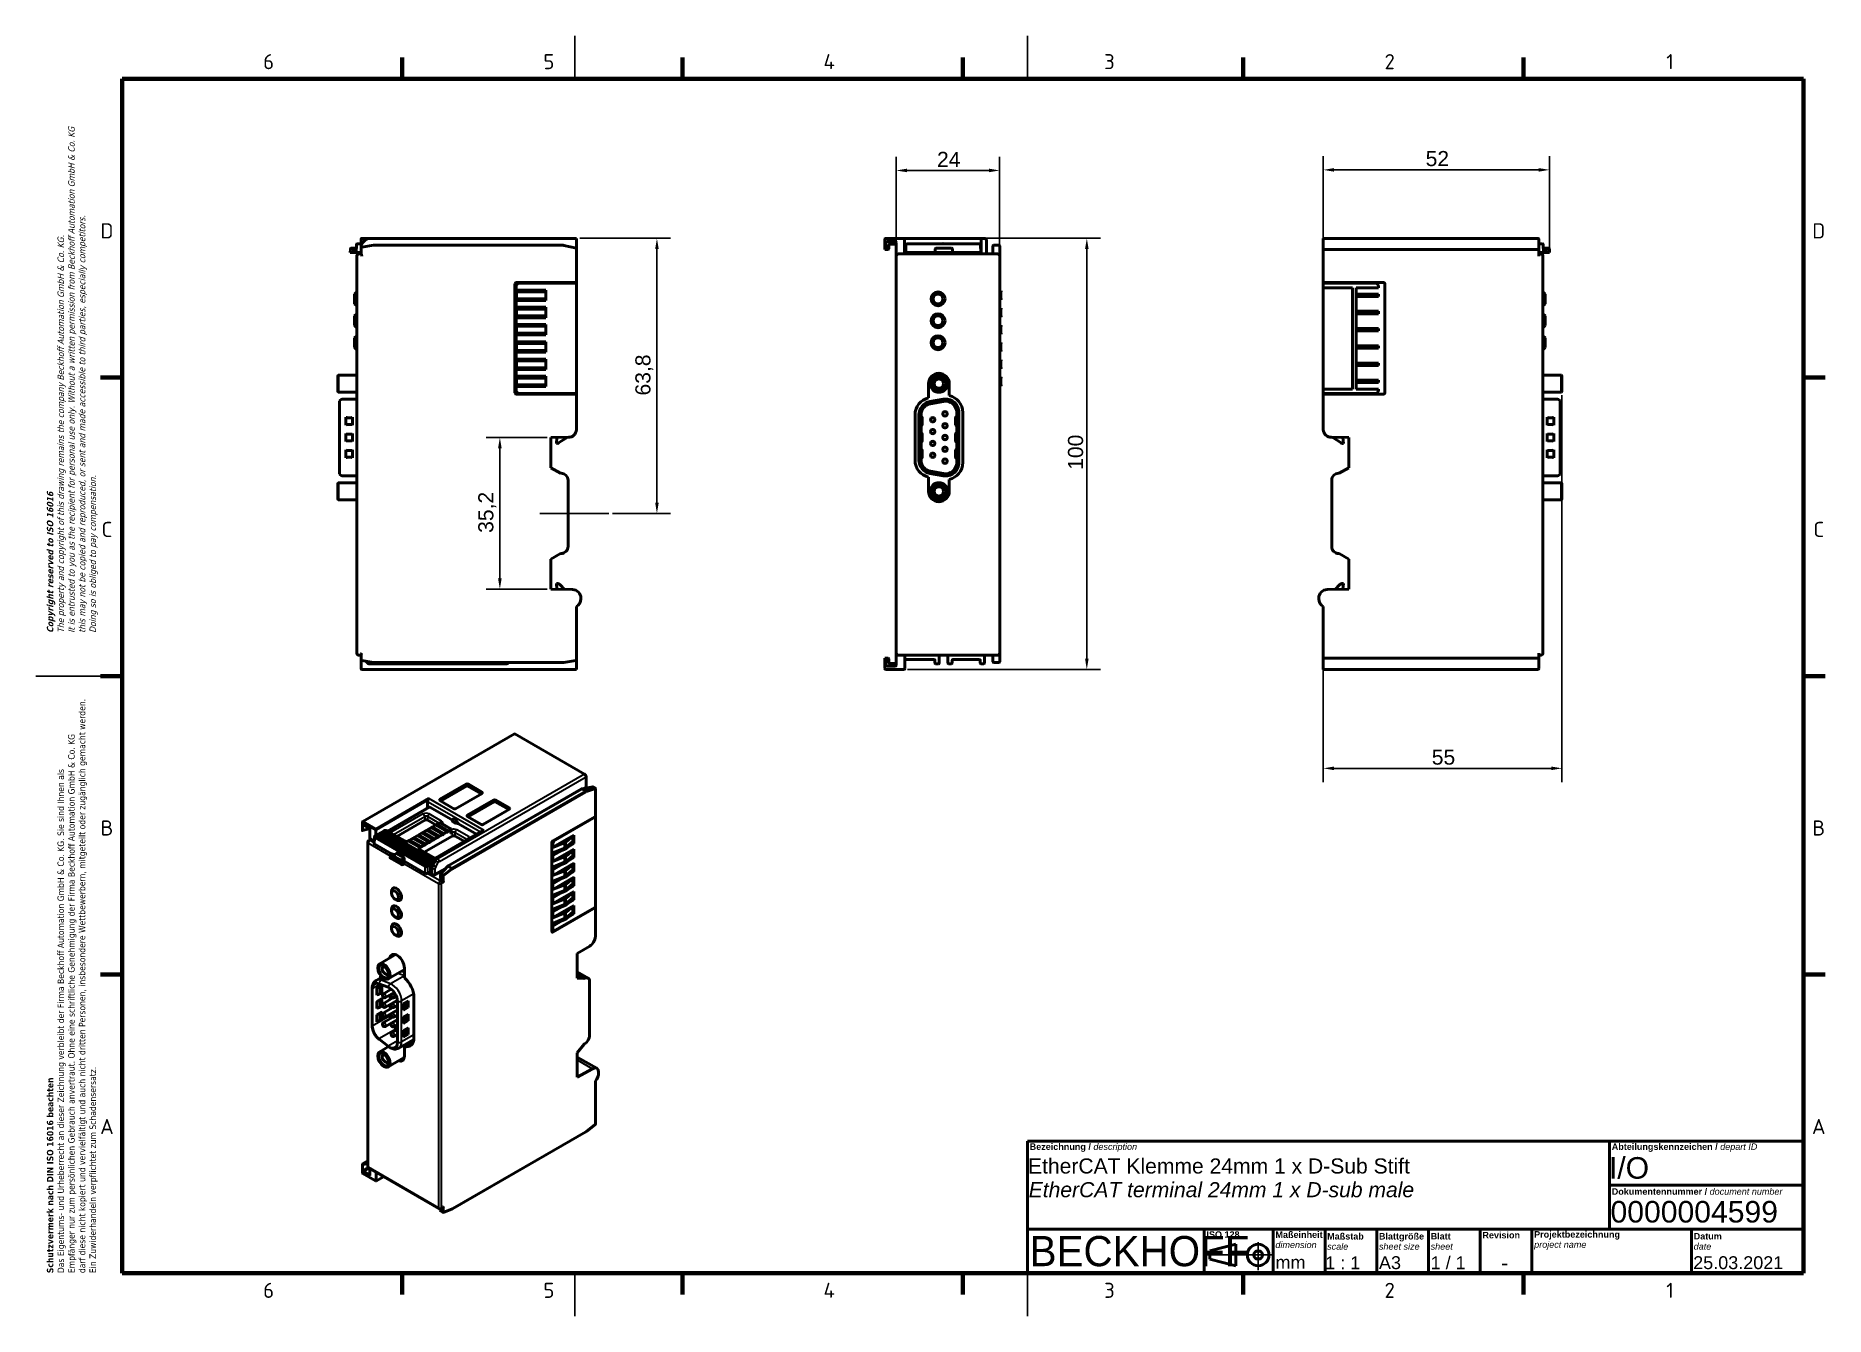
# Model space of a CAD drawing. Header units: millimetres. Extents: x 0 to 415, y 0 to 297.
import ezdxf
from ezdxf.enums import TextEntityAlignment as Align

# ---------------------------------------------------------------- set-up
doc = ezdxf.new("R2010")
doc.units = ezdxf.units.MM
doc.layers.add('Bemaßung (ISO)', color=150, linetype='Continuous', lineweight=25, true_color=0x0080ff)
for name, color, linetype, lineweight in [('Mittellinie (ISO)', 7, 'Continuous', 25), ('Rahmen (ISO)', 7, 'Continuous', 70), ('Rahmen Mittel', 7, 'Continuous', 50), ('Sichtbar (ISO)', 7, 'Continuous', 50), ('Sichtbar schmal (ISO)', 7, 'Continuous', 35), ('Titel (ISO)', 7, 'Continuous', 50)]:
    doc.layers.add(name, color=color, linetype=linetype, lineweight=lineweight)
doc.styles.add('FERTIG Motors-DIN-3_5mm', font='isocpeur.ttf')
doc.styles.add('Notiztext (DIN)', font='arial.ttf')
doc.styles.add('Textstil140', font='arial.ttf')
doc.styles.add('Textstil29', font='arial.ttf')
doc.styles.add('Textstil55', font='arial.ttf')
doc.styles.add('Textstil94', font='')
doc.styles.get('Textstil94').set_extended_font_data('Arial', italic=True)
doc.dimstyles.new('Standard (DIN) online', dxfattribs={"dimtxt": 3.5, "dimasz": 2.5, "dimexe": 3.175, "dimexo": 0.8, "dimgap": 0.8, "dimtad": 1, "dimrnd": 1e-08, "dimtxsty": 'Notiztext (DIN)', "dimcen": 0.09, "dimdle": 10, "dimclrd": 7, "dimclre": 7, "dimclrt": 7, "dimadec": 0, "dimazin": 2, "dimtfac": 1, "dimtmove": 0, "dimatfit": 3, "dimfxl": 1, "dimtolj": 1, "dimtzin": 0, "dimlwd": 25, "dimlwe": 25, "dimarcsym": 0})

msp = doc.modelspace()

# ---------------------------------------------------------------- blocks, each defined once
blk = doc.blocks.new('Ränder A3-QUER')
at = {"layer": 'Rahmen (ISO)', "lineweight": 25}
for p, q in [((125, 287), (125, 297)), ((230, 287), (230, 297)), ((20, 148.5), (0, 148.5)), ((125, 10), (125, 0)), ((230, 10), (230, 0))]:
    blk.add_line(p, q, dxfattribs=at)
at = {"layer": 'Rahmen (ISO)'}
for p, q in [((85, 292), (85, 287)), ((150, 292), (150, 287)), ((215, 292), (215, 287)), ((280, 292), (280, 287)), ((345, 292), (345, 287)), ((20, 287), (410, 287)), ((20, 10), (20, 287)), ((410, 287), (410, 10)), ((20, 217.75), (15, 217.75)), ((415, 217.75), (410, 217.75)), ((20, 148.5), (15, 148.5)), ((415, 148.5), (410, 148.5)), ((20, 79.25), (15, 79.25)), ((415, 79.25), (410, 79.25)), ((410, 10), (20, 10)), ((85, 10), (85, 5)), ((150, 10), (150, 5)), ((215, 10), (215, 5)), ((280, 10), (280, 5)), ((345, 10), (345, 5))]:
    blk.add_line(p, q, dxfattribs=at)
at = {"layer": 'Rahmen (ISO)', "color": 7, "char_height": 1.5, "attachment_point": 1, "rotation": 90, "line_spacing_factor": 0.987884, "style": 'Notiztext (DIN)'}
for s, insert in [('\\fTahoma|b1|i1;\\H1.5000;Copyright reserved to ISO 16016\\P\\fTahoma|b0|i1;\\H1.5000;The property and copyright of this drawing remains the company Beckhoff Automation GmbH & Co. KG. \\P\\fTahoma|b0|i1;\\H1.5000;It is entrusted to you as the recipient for personal use only. Without a written permission from Beckhoff Automation GmbH & Co. KG \\P\\fTahoma|b0|i1;\\H1.5000;this may not be copied and reproduced, or sent and made accessible to third parties, especially competitors. \\P\\fTahoma|b0|i1;\\H1.5000;Doing so is obliged to pay compensation.', (2.57, 158.5)), ('\\fTahoma|b1|i0;\\H1.5000;Schutzvermerk nach DIN ISO 16016 beachten\\P\\fTahoma|b0|i0;\\H1.5000;Das Eigentums- und Urheberrecht an dieser Zeichnung verbleibt der Firma Beckhoff Automation GmbH & Co. KG. Sie sind Ihnen als\\P\\fTahoma|b0|i0;\\H1.5000;Empfänger nur zum persönlichen Gebrauch anvertraut. Ohne eine schriftliche Genehmigung der Firma Beckhoff Automation GmbH & Co. KG \\P\\fTahoma|b0|i0;\\H1.5000;darf diese nicht kopiert und vervielfältigt und auch nicht dritten Personen, insbesondere Wettbewerbern, mitgeteilt oder zugänglich gemacht werden. \\P\\fTahoma|b0|i0;\\H1.5000;Ein Zuwiderhandeln verpflichtet zum Schadensersatz.', (2.57, 10))]:
    blk.add_mtext(s, dxfattribs=dict(at, insert=insert))
at = {"layer": 'Rahmen Mittel', "char_height": 3.5, "attachment_point": 5, "style": 'FERTIG Motors-DIN-3_5mm'}
for s, insert, width in [('\\fISOCPEUR|b0|i0;6', (54, 291), 65.5864), ('\\fISOCPEUR|b0|i0;5', (119, 291), 65.5864), ('\\fISOCPEUR|b0|i0;4', (184, 291), 65.5864), ('\\fISOCPEUR|b0|i0;3', (249, 291), 65.5864), ('\\fISOCPEUR|b0|i0;2', (314, 291), 65.5864), ('\\fISOCPEUR|b0|i0;1', (379, 291), 65.5864), ('\\fISOCPEUR|b0|i0;D', (16.5, 251.75), 5.0047), ('\\fISOCPEUR|b0|i0;D', (413.5, 251.75), 5.0047), ('\\fISOCPEUR|b0|i0;C', (16.5, 182.5), 5.0047), ('\\fISOCPEUR|b0|i0;C', (413.5, 182.5), 5.0047), ('\\fISOCPEUR|b0|i0;B', (16.5, 113.25), 5.0047), ('\\fISOCPEUR|b0|i0;B', (413.5, 113.25), 5.0047), ('\\fISOCPEUR|b0|i0;A', (16.5, 44), 5.0047), ('\\fISOCPEUR|b0|i0;A', (413.5, 44), 5.0047), ('\\fISOCPEUR|b0|i0;6', (54, 6), 65.5864), ('\\fISOCPEUR|b0|i0;5', (119, 6), 65.5864), ('\\fISOCPEUR|b0|i0;4', (184, 6), 65.5864), ('\\fISOCPEUR|b0|i0;3', (249, 6), 65.5864), ('\\fISOCPEUR|b0|i0;2', (314, 6), 65.5864), ('\\fISOCPEUR|b0|i0;1', (379, 6), 65.5864)]:
    blk.add_mtext(s, dxfattribs=dict(at, insert=insert, width=width))
blk = doc.blocks.new('Schriftfelder Schriftfeld_Beckhoff_online')
at = {"layer": 'Titel (ISO)'}
for p, q in [((299.98, 133.15), (119.98, 133.15)), ((119.98, 133.15), (119.98, 102.55)), ((254.98, 133.15), (254.98, 112.75)), ((299.98, 102.55), (299.98, 133.15)), ((254.98, 122.95), (299.98, 122.95)), ((299.98, 123.75), (299.98, 112.75)), ((119.98, 112.75), (299.98, 112.75)), ((160.98, 112.75), (160.98, 102.55)), ((176.98, 112.75), (176.98, 102.55)), ((188.98, 112.75), (188.98, 102.55)), ((200.98, 112.75), (200.98, 102.55)), ((212.98, 112.75), (212.98, 102.55)), ((224.98, 112.75), (224.98, 102.55)), ((236.98, 112.75), (236.98, 102.55)), ((273.98, 112.75), (273.98, 102.55)), ((299.98, 112.75), (287.98, 112.75)), ((168.28, 109.25), (162.28, 107.75)), ((168.28, 104.25), (168.28, 109.25)), ((162.28, 107.75), (162.28, 105.75)), ((162.28, 105.75), (168.28, 104.25)), ((119.98, 102.55), (299.98, 102.55))]:
    blk.add_line(p, q, dxfattribs=at)
at = {"layer": 'Titel (ISO)', "linetype": 'Continuous', "lineweight": 25}
for p, q in [((173.48, 103.25), (173.48, 109.75)), ((161.28, 106.75), (177.28, 106.75))]:
    blk.add_line(p, q, dxfattribs=at)
at = {"layer": 'Titel (ISO)'}
for radius in [2.5, 1]:
    blk.add_circle((173.48, 106.75), radius, dxfattribs=at)
at = {"layer": 'Titel (ISO)', "color": 7, "style": 'Textstil140'}
blk.add_text('1 / 1', height=2.99, dxfattribs=at).set_placement((213.48, 104.95), align=Align.MIDDLE_LEFT)
at = {"layer": 'Titel (ISO)', "color": 7, "style": 'Notiztext (DIN)'}
for s, insert, char_height, attachment_point in [('\\fArial|b1|i0;\\H1.5000;Bezeichnung / \\fArial|b0|i1;\\H1.5000;description', (120.48, 131.65), 1.5, 4), ('\\fArial|b1|i0;\\H1.5000;Abteilungskennzeichen / \\fArial|b0|i1;\\H1.5000;depart ID', (255.48, 131.65), 1.5, 4), ('\\fArial|b1|i0;\\H1.5000;Dokumentennummer / \\fArial|b0|i1;\\H1.5000;document number', (255.48, 121.45), 1.5, 4), ('\\fArial|b1|i0;\\H1.5000;ISO 128', (161.48, 112.25), 1.5, 1), ('\\fArial|b1|i0;\\H1.5000;Revision', (225.48, 111.35), 1.5, 4), ('\\fArial|b0|i0;\\H3.0000;mm', (177.48, 105.04), 3, 4)]:
    blk.add_mtext(s, dxfattribs=dict(at, insert=insert, char_height=char_height, attachment_point=attachment_point))
at = {"layer": 'Titel (ISO)', "color": 7, "char_height": 1.5, "line_spacing_factor": 0.944221, "style": 'Notiztext (DIN)'}
for s, insert, attachment_point in [('\\fArial|b1|i0;\\H1.5000;Maßeinheit\\P\\fArial|b0|i1;\\H1.5000;dimension', (177.48, 112.22), 1), ('\\fArial|b1|i0;\\H1.5000;Projektbezeichnung\\P\\fArial|b0|i1;\\H1.5000;project name', (237.48, 110.12), 4), ('\\fArial|b1|i0;\\H1.5000;Maßstab\\P\\fArial|b0|i1;\\H1.5000;scale', (189.48, 109.9), 4), ('\\fArial|b1|i0;\\H1.5000;Blattgröße\\P\\fArial|b0|i1;\\H1.5000;sheet size', (201.48, 109.9), 4), ('\\fArial|b1|i0;\\H1.5000;Blatt\\P\\fArial|b0|i1;\\H1.5000;sheet ', (213.48, 109.91), 4), ('\\fArial|b1|i0;\\H1.5000;Datum\\P\\fArial|b0|i1;\\H1.5000;date', (274.48, 109.91), 4)]:
    blk.add_mtext(s, dxfattribs=dict(at, insert=insert, attachment_point=attachment_point))
at = {"layer": 'Titel (ISO)', "color": 1, "true_color": 0xff0000, "insert": (120.48, 111.15), "char_height": 7, "attachment_point": 1, "style": 'Notiztext (DIN)'}
blk.add_mtext('\\fSwitzerlandCondBlack|b0|i0;\\H7.0000;BECKHOFF', dxfattribs=at)
at = {"layer": 'Titel (ISO)', "color": 7}
for tag, p, height, style in [('THEMA_001', (120.1, 125.65), 3.5, 'Notiztext (DIN)'), ('KOSTENSTELLE_001', (254.83, 124.45), 5, 'Textstil29'), ('MANAGER_001', (120.26, 120.15), 3.5, 'Textstil94'), ('BESTANDSNUMMER_001', (255.19, 114.28), 5, 'Textstil29'), ('Anfänglicher_Ansichtsmaßstab_001', (189.03, 103.45), 2.99, 'Textstil140'), ('Blattgröße_001', (201.48, 103.47), 3, 'Textstil55'), ('REVISIONSNUMMER_001', (229.83, 103.2), 3.5, 'Notiztext (DIN)'), ('SaveDate_001', (274.36, 103.47), 2.99, 'Textstil140')]:
    blk.add_attdef(tag, p, '', height=height, dxfattribs=dict(at, style=style))
for tag, height, style, p in [('PROJEKT', 3.5, 'Notiztext (DIN)', (120.48, 115.9)), ('FIRMA', 3, 'Textstil55', (237.48, 104.95))]:
    blk.add_attdef(tag, text='', height=height, dxfattribs=dict(at, style=style)).set_placement(p, align=Align.MIDDLE_LEFT)
blk = doc.blocks.new('*D37')
at = {"layer": 'Bemaßung (ISO)', "color": 7, "lineweight": 25, "transparency": 16777216}
for p, q in [((126.18, 250.02), (147.23, 250.02)), ((144.05, 247.52), (144.05, 188.72)), ((133.73, 186.22), (147.23, 186.22))]:
    blk.add_line(p, q, dxfattribs=at)
at = {"layer": 'Bemaßung (ISO)', "color": 7, "transparency": 16777216}
for points in [[(143.64, 247.52), (144.47, 247.52), (144.05, 250.02)], [(143.64, 188.72), (144.47, 188.72), (144.05, 186.22)]]:
    blk.add_solid(points, dxfattribs=at)
at = {"layer": 'Defpoints', "color": 0, "transparency": 16777216}
for p in [(125.38, 250.02), (132.93, 186.22), (144.05, 186.22)]:
    blk.add_point(p, dxfattribs=at)
at = {"layer": 'Bemaßung (ISO)', "color": 7, "lineweight": 25, "transparency": 16777216, "insert": (139.05, 213.56), "char_height": 3.5, "attachment_point": 1, "rotation": 90, "style": 'Notiztext (DIN)'}
blk.add_mtext('\\A1;63,8', dxfattribs=at)
blk = doc.blocks.new('*D38')
at = {"layer": 'Bemaßung (ISO)', "color": 7, "lineweight": 25, "transparency": 16777216}
for p, q in [((118.63, 203.82), (104.46, 203.82)), ((107.63, 201.32), (107.63, 171.14)), ((118.63, 168.64), (104.46, 168.64))]:
    blk.add_line(p, q, dxfattribs=at)
at = {"layer": 'Bemaßung (ISO)', "color": 7, "transparency": 16777216}
for points in [[(107.21, 201.32), (108.05, 201.32), (107.63, 203.82)], [(107.21, 171.14), (108.05, 171.14), (107.63, 168.64)]]:
    blk.add_solid(points, dxfattribs=at)
at = {"layer": 'Defpoints', "color": 0, "transparency": 16777216}
for p in [(119.43, 203.82), (107.63, 168.64), (119.43, 168.64)]:
    blk.add_point(p, dxfattribs=at)
at = {"layer": 'Bemaßung (ISO)', "color": 7, "lineweight": 25, "transparency": 16777216, "insert": (102.62, 181.7), "char_height": 3.5, "attachment_point": 1, "rotation": 90, "style": 'Notiztext (DIN)'}
blk.add_mtext('\\A1;35,2', dxfattribs=at)
blk = doc.blocks.new('*D39')
at = {"layer": 'Bemaßung (ISO)', "color": 7, "lineweight": 25, "transparency": 16777216}
for p, q in [((199.54, 246.72), (199.54, 268.94)), ((202.04, 265.76), (221.04, 265.76)), ((223.54, 246.72), (223.54, 268.94))]:
    blk.add_line(p, q, dxfattribs=at)
at = {"layer": 'Bemaßung (ISO)', "color": 7, "transparency": 16777216}
for points in [[(202.04, 266.18), (202.04, 265.35), (199.54, 265.76)], [(221.04, 266.18), (221.04, 265.35), (223.54, 265.76)]]:
    blk.add_solid(points, dxfattribs=at)
at = {"layer": 'Defpoints', "color": 0, "transparency": 16777216}
for p in [(223.54, 265.76), (199.54, 245.92), (223.54, 245.92)]:
    blk.add_point(p, dxfattribs=at)
at = {"layer": 'Bemaßung (ISO)', "color": 7, "lineweight": 25, "transparency": 16777216, "insert": (209.01, 270.08), "char_height": 3.5, "attachment_point": 1, "style": 'Notiztext (DIN)'}
blk.add_mtext('\\A1;24', dxfattribs=at)
blk = doc.blocks.new('*D40')
at = {"layer": 'Bemaßung (ISO)', "color": 7, "lineweight": 25, "transparency": 16777216}
for p, q in [((298.6, 248.22), (298.6, 269.07)), ((301.1, 265.9), (348.55, 265.9)), ((351.05, 247.52), (351.05, 269.07))]:
    blk.add_line(p, q, dxfattribs=at)
at = {"layer": 'Bemaßung (ISO)', "color": 7, "transparency": 16777216}
for points in [[(301.1, 266.31), (301.1, 265.48), (298.6, 265.9)], [(348.55, 266.31), (348.55, 265.48), (351.05, 265.9)]]:
    blk.add_solid(points, dxfattribs=at)
at = {"layer": 'Defpoints', "color": 0, "transparency": 16777216}
for p in [(351.05, 265.9), (298.6, 247.42), (351.05, 246.72)]:
    blk.add_point(p, dxfattribs=at)
at = {"layer": 'Bemaßung (ISO)', "color": 7, "lineweight": 25, "transparency": 16777216, "insert": (322.33, 270.27), "char_height": 3.5, "attachment_point": 1, "style": 'Notiztext (DIN)'}
blk.add_mtext('\\A1;52', dxfattribs=at)
blk = doc.blocks.new('*D41')
at = {"layer": 'Bemaßung (ISO)', "color": 7, "lineweight": 25, "transparency": 16777216}
for p, q in [((353.95, 213.62), (353.95, 123.9)), ((298.6, 150.77), (298.6, 123.9)), ((351.45, 127.08), (301.1, 127.08))]:
    blk.add_line(p, q, dxfattribs=at)
at = {"layer": 'Bemaßung (ISO)', "color": 7, "transparency": 16777216}
for points in [[(301.1, 127.5), (301.1, 126.66), (298.6, 127.08)], [(351.45, 127.5), (351.45, 126.66), (353.95, 127.08)]]:
    blk.add_solid(points, dxfattribs=at)
at = {"layer": 'Defpoints', "color": 0, "transparency": 16777216}
for p in [(353.95, 214.42), (298.6, 151.57), (298.6, 127.08)]:
    blk.add_point(p, dxfattribs=at)
at = {"layer": 'Bemaßung (ISO)', "color": 7, "lineweight": 25, "transparency": 16777216, "insert": (323.75, 131.44), "char_height": 3.5, "attachment_point": 1, "style": 'Notiztext (DIN)'}
blk.add_mtext('\\A1;55', dxfattribs=at)
blk = doc.blocks.new('*D42')
at = {"layer": 'Bemaßung (ISO)', "color": 7, "lineweight": 25, "transparency": 16777216}
for p, q in [((220.23, 250.02), (246.93, 250.02)), ((243.75, 247.52), (243.75, 152.52)), ((202.14, 150.02), (246.93, 150.02))]:
    blk.add_line(p, q, dxfattribs=at)
at = {"layer": 'Bemaßung (ISO)', "color": 7, "transparency": 16777216}
for points in [[(243.34, 247.52), (244.17, 247.52), (243.75, 250.02)], [(243.34, 152.52), (244.17, 152.52), (243.75, 150.02)]]:
    blk.add_solid(points, dxfattribs=at)
at = {"layer": 'Defpoints', "color": 0, "transparency": 16777216}
for p in [(219.43, 250.02), (201.34, 150.02), (243.75, 150.02)]:
    blk.add_point(p, dxfattribs=at)
at = {"layer": 'Bemaßung (ISO)', "color": 7, "lineweight": 25, "transparency": 16777216, "insert": (239.38, 196.32), "char_height": 3.5, "attachment_point": 1, "rotation": 90, "style": 'Notiztext (DIN)'}
blk.add_mtext('\\A1;100', dxfattribs=at)

# ---------------------------------------------------------------- dimensions: what is measured, and where the dimension line sits
at = {"layer": 'Bemaßung (ISO)', "color": 7, "lineweight": 25}
for base, p1, p2, angle, override, picture, middle in [((223.543, 265.763), (199.543, 245.916), (223.543, 245.916), 180, {"dimgap": 0.8, "dimdec": 2, "dimtol": 0, "dimlim": 0, "dimtp": 0, "dimtm": 0, "dimtdec": 2, "dimtofl": 0, "dimatfit": 1}, '*D39', (211.543, 265.763)), ((351.046, 265.896), (298.596, 247.416), (351.046, 246.716), 180, {"dimgap": 0.8, "dimdec": 0, "dimtol": 0, "dimlim": 0, "dimtp": 0, "dimtm": 0, "dimtdec": 2, "dimtofl": 0, "dimatfit": 1}, '*D40', (324.821, 265.896)), ((144.054, 186.216), (125.384, 250.016), (132.933, 186.216), 90, {"dimgap": 0.8, "dimdec": 2, "dimtol": 0, "dimlim": 0, "dimtp": 0, "dimtm": 0, "dimtdec": 2, "dimtofl": 0, "dimatfit": 1}, '*D37', (144.054, 218.116)), ((243.753, 150.016), (219.433, 250.016), (201.343, 150.016), 270, {"dimgap": 0.8, "dimdec": 2, "dimtol": 0, "dimlim": 0, "dimtp": 0, "dimtm": 0, "dimtdec": 2, "dimtofl": 0, "dimatfit": 1}, '*D42', (243.753, 200.016)), ((298.596, 127.078), (353.946, 214.416), (298.596, 151.566), 180, {"dimgap": 0.8, "dimdec": 0, "dimtol": 0, "dimlim": 0, "dimtp": 0, "dimtm": 0, "dimtdec": 2, "dimtofl": 0, "dimatfit": 1}, '*D41', (326.271, 127.078)), ((107.63, 168.638), (119.434, 203.816), (119.434, 168.638), 90, {"dimgap": 0.8, "dimdec": 1, "dimtol": 0, "dimlim": 0, "dimtp": 0, "dimtm": 0, "dimtdec": 2, "dimtofl": 0, "dimatfit": 1}, '*D38', (107.63, 186.227))]:
    dim = msp.add_linear_dim(base=base, p1=p1, p2=p2, angle=angle, dimstyle='Standard (DIN) online', override=override, dxfattribs=at)
    dim.commit()
    dim.dimension.update_dxf_attribs({"geometry": picture, "text_midpoint": middle, "dimtype": 160})

# ---------------------------------------------------------------- linework, layer by layer
at = {"layer": 'Mittellinie (ISO)', "linetype": 'Continuous'}
msp.add_line((132.933, 186.216), (116.934, 186.216), dxfattribs=at)
at = {"layer": 'Sichtbar (ISO)'}
for p, q in [((75.434, 249.816), (75.434, 248.716)), ((77.248, 250.016), (75.634, 250.016)), ((76.541, 249.723), (75.727, 248.909)), ((125.384, 250.016), (77.248, 250.016)), ((125.384, 250.016), (125.384, 249.516)), ((125.384, 249.516), (125.384, 247.766)), ((196.943, 249.816), (196.943, 247.416)), ((201.293, 250.016), (197.143, 250.016)), ((197.143, 249.077), (197.143, 247.616)), ((199.343, 249.266), (197.335, 249.266)), ((199.543, 245.916), (199.543, 249.057)), ((201.293, 250.016), (219.433, 250.016)), ((201.493, 246.716), (201.493, 249.816)), ((219.233, 249.582), (219.233, 249.816)), ((219.233, 249.582), (219.233, 248.768)), ((219.983, 250.016), (219.433, 250.016)), ((220.483, 249.516), (220.483, 249.37)), ((220.483, 248.555), (220.483, 249.37)), ((348.346, 250.016), (298.596, 250.016)), ((298.596, 249.816), (298.596, 250.016)), ((298.596, 249.816), (298.596, 247.416)), ((348.546, 249.077), (348.546, 249.816)), ((348.546, 249.077), (348.546, 247.616)), ((72.955, 247.521), (72.934, 246.716)), ((73.134, 246.716), (72.934, 246.716)), ((73.134, 246.716), (73.46, 246.716)), ((73.439, 247.716), (73.155, 247.716)), ((73.839, 247.716), (73.439, 247.716)), ((73.66, 246.716), (73.46, 246.716)), ((73.66, 246.716), (73.639, 247.521)), ((73.66, 246.716), (73.86, 246.716)), ((74.139, 247.716), (73.839, 247.716)), ((73.86, 246.716), (74.108, 246.716)), ((74.108, 246.716), (74.307, 246.716)), ((74.355, 248.521), (74.307, 246.716)), ((74.807, 246.716), (74.307, 246.716)), ((74.434, 245.916), (74.434, 153.816)), ((74.555, 248.716), (74.855, 248.716)), ((74.807, 246.716), (75.434, 246.716)), ((75.576, 248.716), (74.855, 248.716)), ((75.234, 246.416), (74.934, 246.416)), ((75.434, 248.202), (75.434, 247.747)), ((75.434, 247.747), (75.434, 246.549)), ((78.352, 248.403), (75.601, 247.944)), ((122.277, 248.416), (78.516, 248.416)), ((125.384, 247.766), (122.488, 248.393)), ((125.384, 247.766), (125.384, 247.561)), ((125.384, 247.561), (125.384, 239.766)), ((196.968, 247.416), (196.943, 247.416)), ((196.968, 247.416), (197.609, 247.416)), ((197.643, 247.416), (197.609, 247.416)), ((197.843, 247.616), (197.843, 248.466)), ((198.043, 248.666), (199.343, 248.666)), ((199.543, 245.916), (199.543, 153.816)), ((223.043, 246.416), (200.043, 246.416)), ((201.293, 246.716), (201.743, 246.716)), ((201.79, 248.521), (201.743, 246.716)), ((202.243, 246.716), (201.743, 246.716)), ((201.99, 248.716), (202.29, 248.716)), ((202.243, 246.716), (208.567, 246.716)), ((218.596, 248.716), (202.29, 248.716)), ((208.588, 247.521), (208.567, 246.716)), ((208.767, 246.716), (208.567, 246.716)), ((208.767, 246.716), (212.393, 246.716)), ((212.372, 247.716), (208.788, 247.716)), ((212.593, 246.716), (212.393, 246.716)), ((212.593, 246.716), (212.572, 247.521)), ((212.593, 246.716), (218.643, 246.716)), ((218.596, 248.716), (218.896, 248.716)), ((219.143, 246.716), (218.643, 246.716)), ((219.143, 246.716), (219.096, 248.521)), ((219.143, 246.716), (219.433, 246.716)), ((219.233, 248.202), (219.233, 248.768)), ((219.233, 248.202), (219.233, 246.716)), ((220.483, 248.555), (220.483, 248.202)), ((220.483, 246.416), (220.483, 248.202)), ((221.993, 248.216), (221.993, 246.616)), ((222.193, 248.416), (222.194, 248.416)), ((223.343, 248.416), (222.194, 248.416)), ((223.543, 248.216), (223.543, 248.205)), ((223.543, 247.747), (223.543, 248.205)), ((223.543, 245.916), (223.543, 247.747)), ((223.543, 153.816), (223.543, 245.916)), ((298.596, 247.416), (348.346, 247.416)), ((298.596, 239.766), (298.596, 247.416)), ((348.442, 247.416), (348.346, 247.416)), ((349.125, 248.716), (348.546, 248.716)), ((348.546, 245.916), (348.546, 247.616)), ((348.546, 246.716), (349.173, 246.716)), ((349.046, 246.416), (348.546, 246.416)), ((349.125, 248.716), (349.425, 248.716)), ((349.672, 246.716), (349.173, 246.716)), ((349.546, 153.816), (349.546, 245.916)), ((349.672, 246.716), (349.625, 248.521)), ((349.672, 246.716), (349.872, 246.716)), ((350.141, 247.716), (349.841, 247.716)), ((349.872, 246.716), (350.12, 246.716)), ((350.12, 246.716), (350.32, 246.716)), ((350.541, 247.716), (350.141, 247.716)), ((350.341, 247.521), (350.32, 246.716)), ((350.52, 246.716), (350.32, 246.716)), ((350.52, 246.716), (350.846, 246.716)), ((350.825, 247.716), (350.541, 247.716)), ((351.046, 246.716), (350.846, 246.716)), ((351.046, 246.716), (351.025, 247.521)), ((73.934, 237.101), (74.434, 237.601)), ((73.934, 234.851), (73.934, 237.101)), ((111.134, 214.166), (111.134, 239.466)), ((111.284, 237.816), (111.284, 237.634)), ((111.284, 237.816), (115.023, 237.816)), ((111.384, 238.816), (111.384, 238.016)), ((111.384, 238.016), (118.284, 238.016)), ((111.434, 239.766), (125.384, 239.766)), ((111.466, 236.018), (111.466, 237.615)), ((111.466, 237.615), (115.023, 237.615)), ((125.384, 239.616), (112.184, 239.616)), ((115.544, 237.816), (115.023, 237.816)), ((115.544, 237.615), (115.023, 237.615)), ((115.544, 237.816), (118.284, 237.816)), ((115.544, 237.615), (118.284, 237.615)), ((118.284, 238.016), (118.284, 235.616)), ((125.384, 239.766), (125.384, 239.616)), ((125.384, 214.016), (125.384, 239.616)), ((223.543, 237.816), (223.895, 237.816)), ((223.543, 237.615), (223.77, 237.615)), ((223.793, 237.615), (223.77, 237.615)), ((223.793, 236.018), (223.793, 237.615)), ((223.918, 237.816), (223.895, 237.816)), ((298.596, 239.766), (312.546, 239.766)), ((298.596, 239.616), (298.596, 239.766)), ((310.596, 239.616), (298.596, 239.616)), ((298.596, 238.566), (298.596, 239.616)), ((298.596, 215.066), (298.596, 238.566)), ((298.596, 238.566), (305.396, 238.566)), ((305.396, 238.566), (305.396, 215.066)), ((306.196, 215.066), (306.196, 238.566)), ((306.196, 238.566), (311.396, 238.566)), ((306.196, 237.089), (311.396, 237.089)), ((306.196, 236.916), (311.396, 236.916)), ((311.396, 236.716), (306.196, 236.716)), ((311.396, 238.566), (311.396, 238.816)), ((311.396, 236.916), (311.396, 237.089)), ((311.396, 236.716), (311.396, 236.916)), ((311.396, 236.543), (311.396, 236.716)), ((312.846, 239.466), (312.846, 214.166)), ((350.046, 237.101), (349.546, 237.601)), ((350.046, 237.101), (350.046, 234.851)), ((73.934, 234.851), (74.434, 234.351)), ((73.934, 232.021), (74.434, 232.521)), ((111.284, 235.998), (111.284, 235.816)), ((115.023, 235.816), (111.284, 235.816)), ((111.284, 233.816), (111.284, 233.634)), ((111.284, 233.816), (115.023, 233.816)), ((118.284, 235.616), (111.384, 235.616)), ((111.384, 235.616), (111.384, 234.016)), ((111.384, 234.016), (118.284, 234.016)), ((111.466, 236.018), (115.023, 236.018)), ((111.466, 233.615), (115.023, 233.615)), ((111.466, 232.018), (111.466, 233.615)), ((115.544, 236.018), (115.023, 236.018)), ((115.023, 235.816), (115.544, 235.816)), ((115.544, 233.816), (115.023, 233.816)), ((115.544, 233.615), (115.023, 233.615)), ((115.544, 236.018), (118.284, 236.018)), ((118.284, 235.816), (115.544, 235.816)), ((115.544, 233.816), (118.284, 233.816)), ((115.544, 233.615), (118.284, 233.615)), ((118.284, 234.016), (118.284, 231.616)), ((223.543, 236.018), (223.77, 236.018)), ((223.895, 235.816), (223.543, 235.816)), ((223.543, 233.816), (223.895, 233.816)), ((223.543, 233.615), (223.77, 233.615)), ((223.793, 236.018), (223.77, 236.018)), ((223.793, 233.615), (223.77, 233.615)), ((223.793, 232.018), (223.793, 233.615)), ((223.895, 235.816), (223.918, 235.816)), ((223.918, 233.816), (223.895, 233.816)), ((311.396, 236.543), (306.196, 236.543)), ((306.196, 233.089), (311.396, 233.089)), ((306.196, 232.916), (311.396, 232.916)), ((311.396, 232.716), (306.196, 232.716)), ((311.396, 232.543), (306.196, 232.543)), ((311.396, 232.916), (311.396, 233.089)), ((311.396, 232.716), (311.396, 232.916)), ((311.396, 232.543), (311.396, 232.716)), ((350.046, 234.851), (349.546, 234.351)), ((350.046, 232.021), (349.546, 232.521)), ((73.934, 229.771), (73.934, 232.021)), ((73.934, 229.771), (74.434, 229.271)), ((111.284, 231.998), (111.284, 231.816)), ((115.023, 231.816), (111.284, 231.816)), ((111.284, 229.816), (111.284, 229.634)), ((111.284, 229.816), (115.023, 229.816)), ((118.284, 231.616), (111.384, 231.616)), ((111.384, 231.616), (111.384, 230.016)), ((111.384, 230.016), (118.284, 230.016)), ((111.466, 232.018), (115.023, 232.018)), ((111.466, 229.615), (115.023, 229.615)), ((111.466, 228.018), (111.466, 229.615)), ((115.544, 232.018), (115.023, 232.018)), ((115.023, 231.816), (115.544, 231.816)), ((115.544, 229.816), (115.023, 229.816)), ((115.544, 229.615), (115.023, 229.615)), ((115.544, 232.018), (118.284, 232.018)), ((118.284, 231.816), (115.544, 231.816)), ((115.544, 229.816), (118.284, 229.816)), ((115.544, 229.615), (118.284, 229.615)), ((118.284, 230.016), (118.284, 227.616)), ((223.543, 232.018), (223.77, 232.018)), ((223.895, 231.816), (223.543, 231.816)), ((223.543, 229.816), (223.895, 229.816)), ((223.543, 229.615), (223.77, 229.615)), ((223.793, 232.018), (223.77, 232.018)), ((223.793, 229.615), (223.77, 229.615)), ((223.793, 228.018), (223.793, 229.615)), ((223.895, 231.816), (223.918, 231.816)), ((223.918, 229.816), (223.895, 229.816)), ((306.196, 229.089), (311.396, 229.089)), ((306.196, 228.916), (311.396, 228.916)), ((311.396, 228.716), (306.196, 228.716)), ((311.396, 228.543), (306.196, 228.543)), ((311.396, 228.916), (311.396, 229.089)), ((311.396, 228.716), (311.396, 228.916)), ((311.396, 228.543), (311.396, 228.716)), ((350.046, 229.771), (349.546, 229.271)), ((350.046, 232.021), (350.046, 229.771)), ((73.934, 226.941), (74.434, 227.441)), ((73.934, 224.691), (73.934, 226.941)), ((73.934, 224.691), (74.434, 224.191)), ((111.284, 227.998), (111.284, 227.816)), ((115.023, 227.816), (111.284, 227.816)), ((111.284, 225.816), (111.284, 225.634)), ((111.284, 225.816), (115.023, 225.816)), ((118.284, 227.616), (111.384, 227.616)), ((111.384, 227.616), (111.384, 226.016)), ((111.384, 226.016), (118.284, 226.016)), ((111.466, 228.018), (115.023, 228.018)), ((111.466, 225.615), (115.023, 225.615)), ((111.466, 224.018), (111.466, 225.615)), ((115.544, 228.018), (115.023, 228.018)), ((115.023, 227.816), (115.544, 227.816)), ((115.544, 225.816), (115.023, 225.816)), ((115.544, 225.615), (115.023, 225.615)), ((115.544, 228.018), (118.284, 228.018)), ((118.284, 227.816), (115.544, 227.816)), ((115.544, 225.816), (118.284, 225.816)), ((115.544, 225.615), (118.284, 225.615)), ((118.284, 226.016), (118.284, 223.616)), ((223.543, 228.018), (223.77, 228.018)), ((223.895, 227.816), (223.543, 227.816)), ((223.543, 225.816), (223.895, 225.816)), ((223.543, 225.615), (223.77, 225.615)), ((223.793, 228.018), (223.77, 228.018)), ((223.793, 225.615), (223.77, 225.615)), ((223.793, 224.018), (223.793, 225.615)), ((223.895, 227.816), (223.918, 227.816)), ((223.918, 225.816), (223.895, 225.816)), ((306.196, 225.089), (311.396, 225.089)), ((306.196, 224.916), (311.396, 224.916)), ((311.396, 224.716), (306.196, 224.716)), ((311.396, 224.543), (306.196, 224.543)), ((311.396, 224.916), (311.396, 225.089)), ((311.396, 224.716), (311.396, 224.916)), ((311.396, 224.543), (311.396, 224.716)), ((350.046, 226.941), (349.546, 227.441)), ((350.046, 224.691), (349.546, 224.191)), ((350.046, 226.941), (350.046, 224.691)), ((111.284, 223.998), (111.284, 223.816)), ((115.023, 223.816), (111.284, 223.816)), ((111.284, 221.816), (111.284, 221.634)), ((111.284, 221.816), (115.023, 221.816)), ((111.284, 219.998), (111.284, 219.816)), ((118.284, 223.616), (111.384, 223.616)), ((111.384, 223.616), (111.384, 222.016)), ((111.384, 222.016), (118.284, 222.016)), ((111.466, 224.018), (115.023, 224.018)), ((111.466, 221.615), (115.023, 221.615)), ((111.466, 220.018), (111.466, 221.615)), ((111.466, 220.018), (115.023, 220.018)), ((115.544, 224.018), (115.023, 224.018)), ((115.023, 223.816), (115.544, 223.816)), ((115.544, 221.816), (115.023, 221.816)), ((115.544, 221.615), (115.023, 221.615)), ((115.544, 220.018), (115.023, 220.018)), ((115.544, 224.018), (118.284, 224.018)), ((118.284, 223.816), (115.544, 223.816)), ((115.544, 221.816), (118.284, 221.816)), ((115.544, 221.615), (118.284, 221.615)), ((115.544, 220.018), (118.284, 220.018)), ((118.284, 222.016), (118.284, 219.616)), ((223.543, 224.018), (223.77, 224.018)), ((223.895, 223.816), (223.543, 223.816)), ((223.543, 221.816), (223.895, 221.816)), ((223.543, 221.615), (223.77, 221.615)), ((223.543, 220.018), (223.77, 220.018)), ((223.793, 224.018), (223.77, 224.018)), ((223.793, 221.615), (223.77, 221.615)), ((223.793, 220.018), (223.77, 220.018)), ((223.793, 220.018), (223.793, 221.615)), ((223.895, 223.816), (223.918, 223.816)), ((223.918, 221.816), (223.895, 221.816)), ((306.196, 221.089), (311.396, 221.089)), ((306.196, 220.916), (311.396, 220.916)), ((311.396, 220.716), (306.196, 220.716)), ((311.396, 220.543), (306.196, 220.543)), ((311.396, 220.916), (311.396, 221.089)), ((311.396, 220.716), (311.396, 220.916)), ((311.396, 220.543), (311.396, 220.716)), ((70.034, 218.216), (70.134, 218.316)), ((70.034, 218.216), (70.034, 214.416)), ((70.134, 218.316), (70.134, 214.316)), ((74.434, 218.316), (70.134, 218.316)), ((115.023, 219.816), (111.284, 219.816)), ((111.284, 217.816), (115.023, 217.816)), ((111.284, 217.816), (111.284, 217.634)), ((111.284, 215.998), (111.284, 215.816)), ((115.023, 215.816), (111.284, 215.816)), ((118.284, 219.616), (111.384, 219.616)), ((111.384, 219.616), (111.384, 218.016)), ((111.384, 218.016), (118.284, 218.016)), ((111.466, 216.018), (111.466, 217.615)), ((111.466, 217.615), (115.023, 217.615)), ((111.466, 216.018), (115.023, 216.018)), ((115.023, 219.816), (115.544, 219.816)), ((115.544, 217.816), (115.023, 217.816)), ((115.544, 217.615), (115.023, 217.615)), ((115.544, 216.018), (115.023, 216.018)), ((115.023, 215.816), (115.544, 215.816)), ((118.284, 219.816), (115.544, 219.816)), ((115.544, 217.816), (118.284, 217.816)), ((115.544, 217.615), (118.284, 217.615)), ((115.544, 216.018), (118.284, 216.018)), ((118.284, 215.816), (115.544, 215.816)), ((118.284, 218.016), (118.284, 215.616)), ((207.043, 213.001), (207.043, 216.316)), ((211.843, 216.316), (211.843, 213.54)), ((223.895, 219.816), (223.543, 219.816)), ((223.543, 217.816), (223.895, 217.816)), ((223.543, 217.615), (223.77, 217.615)), ((223.543, 216.018), (223.77, 216.018)), ((223.895, 215.816), (223.543, 215.816)), ((223.793, 217.615), (223.77, 217.615)), ((223.793, 216.018), (223.77, 216.018)), ((223.793, 216.018), (223.793, 217.615)), ((223.895, 219.816), (223.918, 219.816)), ((223.918, 217.816), (223.895, 217.816)), ((223.895, 215.816), (223.918, 215.816)), ((306.196, 217.089), (311.396, 217.089)), ((306.196, 216.916), (311.396, 216.916)), ((311.396, 216.716), (306.196, 216.716)), ((311.396, 216.543), (306.196, 216.543)), ((311.396, 216.916), (311.396, 217.089)), ((311.396, 216.716), (311.396, 216.916)), ((311.396, 216.543), (311.396, 216.716)), ((349.546, 218.316), (353.846, 218.316)), ((353.846, 214.316), (353.846, 218.316)), ((353.946, 218.216), (353.846, 218.316)), ((353.946, 214.416), (353.946, 218.216)), ((70.034, 214.416), (70.134, 214.316)), ((74.434, 214.316), (70.134, 214.316)), ((70.434, 209.641), (70.434, 212.241)), ((74.434, 212.741), (71.3, 212.741)), ((118.284, 215.616), (111.384, 215.616)), ((111.384, 215.616), (111.384, 214.816)), ((125.384, 213.866), (111.434, 213.866)), ((112.184, 214.016), (125.384, 214.016)), ((125.384, 214.016), (125.384, 213.866)), ((125.384, 213.866), (125.384, 205.612)), ((210.435, 212.694), (207.375, 212.154)), ((207.462, 211.662), (210.522, 212.202)), ((305.396, 215.066), (298.596, 215.066)), ((298.596, 214.016), (298.596, 215.066)), ((310.596, 214.016), (298.596, 214.016)), ((298.596, 213.866), (298.596, 214.016)), ((312.546, 213.866), (298.596, 213.866)), ((298.596, 205.612), (298.596, 213.866)), ((311.396, 215.066), (306.196, 215.066)), ((311.396, 214.816), (311.396, 215.066)), ((349.546, 214.316), (353.846, 214.316)), ((349.546, 212.741), (352.68, 212.741)), ((353.546, 212.241), (353.546, 212.202)), ((353.546, 211.662), (353.546, 212.202)), ((353.546, 211.662), (353.546, 209.102)), ((353.946, 214.416), (353.846, 214.316)), ((70.434, 209.641), (70.434, 198.001)), ((71.942, 208.571), (71.942, 206.671)), ((72.689, 208.371), (73.109, 208.371)), ((73.456, 206.671), (73.456, 208.571)), ((203.913, 198.536), (203.913, 209.097)), ((204.813, 209.102), (204.813, 198.541)), ((205.313, 198.541), (205.313, 209.102)), ((205.362, 208.621), (205.313, 208.621)), ((205.369, 208.621), (205.362, 208.621)), ((205.373, 208.621), (205.369, 208.621)), ((205.568, 206.818), (205.568, 208.424)), ((213.318, 206.818), (213.318, 208.424)), ((213.517, 208.621), (213.513, 208.621)), ((213.525, 208.621), (213.517, 208.621)), ((213.573, 208.621), (213.525, 208.621)), ((213.573, 209.641), (213.573, 198.001)), ((214.073, 198.001), (214.073, 209.641)), ((214.973, 209.636), (214.973, 197.996)), ((350.524, 208.571), (350.524, 206.671)), ((350.871, 208.371), (351.291, 208.371)), ((352.037, 206.671), (352.037, 208.571)), ((353.546, 198.541), (353.546, 209.102)), ((71.942, 204.771), (71.942, 202.871)), ((73.109, 206.871), (72.689, 206.871)), ((72.689, 204.571), (73.109, 204.571)), ((73.456, 202.871), (73.456, 204.771)), ((119.434, 203.816), (123.51, 203.86)), ((119.434, 196.816), (119.434, 203.816)), ((120.734, 202.466), (120.853, 203.832)), ((123.207, 203.818), (121.258, 202.547)), ((205.313, 206.621), (205.362, 206.621)), ((205.362, 204.821), (205.313, 204.821)), ((205.362, 206.621), (205.369, 206.621)), ((205.369, 204.821), (205.362, 204.821)), ((205.369, 206.621), (205.373, 206.621)), ((205.373, 204.821), (205.369, 204.821)), ((205.568, 203.018), (205.568, 204.624)), ((213.318, 203.018), (213.318, 204.624)), ((213.513, 206.621), (213.517, 206.621)), ((213.517, 204.821), (213.513, 204.821)), ((213.525, 204.821), (213.517, 204.821)), ((213.573, 204.821), (213.525, 204.821)), ((300.47, 203.86), (304.546, 203.816)), ((300.773, 203.818), (302.722, 202.547)), ((303.246, 202.466), (303.127, 203.832)), ((304.546, 203.816), (304.546, 196.816)), ((350.524, 204.771), (350.524, 202.871)), ((351.291, 206.871), (350.871, 206.871)), ((350.871, 204.571), (351.291, 204.571)), ((352.037, 202.871), (352.037, 204.771)), ((71.942, 200.971), (71.942, 199.071)), ((73.109, 203.071), (72.689, 203.071)), ((72.689, 200.771), (73.109, 200.771)), ((73.109, 199.271), (72.689, 199.271)), ((73.456, 199.071), (73.456, 200.971)), ((120.804, 202.531), (120.734, 202.466)), ((120.985, 202.466), (120.734, 202.466)), ((120.804, 202.531), (120.913, 202.631)), ((205.313, 202.821), (205.362, 202.821)), ((205.362, 201.021), (205.313, 201.021)), ((205.362, 202.821), (205.369, 202.821)), ((205.369, 201.021), (205.362, 201.021)), ((205.369, 202.821), (205.373, 202.821)), ((205.373, 201.021), (205.369, 201.021)), ((205.568, 199.218), (205.568, 200.824)), ((213.318, 199.218), (213.318, 200.824)), ((213.513, 202.821), (213.517, 202.821)), ((213.517, 201.021), (213.513, 201.021)), ((213.525, 201.021), (213.517, 201.021)), ((213.573, 201.021), (213.525, 201.021)), ((302.995, 202.466), (303.246, 202.466)), ((350.524, 200.971), (350.524, 199.071)), ((351.291, 203.071), (350.871, 203.071)), ((350.871, 200.771), (351.291, 200.771)), ((351.291, 199.271), (350.871, 199.271)), ((352.037, 199.071), (352.037, 200.971)), ((70.434, 195.401), (70.434, 198.001)), ((121.685, 195.516), (119.434, 196.816)), ((121.834, 195.516), (121.685, 195.516)), ((205.313, 199.021), (205.362, 199.021)), ((205.362, 199.021), (205.369, 199.021)), ((205.369, 199.021), (205.373, 199.021)), ((207.375, 195.488), (210.435, 194.948)), ((210.522, 195.441), (207.462, 195.98)), ((213.513, 199.021), (213.517, 199.021)), ((302.294, 195.516), (302.146, 195.516)), ((304.546, 196.816), (302.294, 195.516)), ((353.546, 198.541), (353.546, 195.98)), ((353.546, 195.441), (353.546, 195.98)), ((353.546, 195.441), (353.546, 195.401)), ((70.034, 193.226), (70.134, 193.326)), ((70.034, 193.226), (70.034, 189.426)), ((70.134, 193.326), (70.134, 189.326)), ((74.434, 193.326), (70.134, 193.326)), ((74.434, 194.901), (71.3, 194.901)), ((123.434, 178.516), (123.434, 193.916)), ((207.043, 191.316), (207.043, 194.631)), ((211.843, 194.092), (211.843, 191.316)), ((300.546, 193.916), (300.546, 178.516)), ((349.546, 194.901), (352.68, 194.901)), ((349.546, 193.326), (353.846, 193.326)), ((353.846, 189.326), (353.846, 193.326)), ((353.946, 193.226), (353.846, 193.326)), ((353.946, 189.426), (353.946, 193.226)), ((70.034, 189.426), (70.134, 189.326)), ((74.434, 189.326), (70.134, 189.326)), ((349.546, 189.326), (353.846, 189.326)), ((353.946, 189.426), (353.846, 189.326)), ((119.434, 175.616), (121.685, 176.916)), ((119.434, 168.638), (119.434, 175.616)), ((121.685, 176.916), (121.834, 176.916)), ((302.146, 176.916), (302.294, 176.916)), ((302.294, 176.916), (304.546, 175.616)), ((304.546, 175.616), (304.546, 168.638)), ((124.469, 168.55), (119.434, 168.638)), ((120.804, 169.901), (120.734, 169.966)), ((120.852, 168.614), (120.734, 169.966)), ((120.734, 169.966), (120.981, 169.966)), ((120.804, 169.901), (120.913, 169.802)), ((121.26, 169.881), (121.534, 169.697)), ((121.492, 169.647), (121.427, 169.57)), ((121.492, 169.647), (121.534, 169.697)), ((122.602, 168.583), (121.534, 169.697)), ((126.434, 166.416), (126.434, 166.551)), ((297.546, 166.551), (297.546, 166.416)), ((304.546, 168.638), (299.511, 168.55)), ((301.378, 168.583), (302.446, 169.697)), ((302.72, 169.881), (302.446, 169.697)), ((303.246, 169.966), (302.999, 169.966)), ((303.128, 168.614), (303.246, 169.966)), ((125.384, 164.597), (125.384, 152.319)), ((298.596, 152.616), (298.596, 164.597)), ((199.543, 153.816), (199.543, 150.975)), ((223.543, 152.286), (223.543, 153.816)), ((348.546, 153.816), (348.546, 152.467)), ((74.934, 153.316), (75.434, 153.316)), ((75.434, 153.416), (75.434, 152.286)), ((75.434, 152.286), (75.434, 150.216)), ((75.601, 152.088), (78.352, 151.63)), ((75.634, 150.016), (125.384, 150.016)), ((76.514, 151.936), (77.075, 151.375)), ((77.216, 151.316), (109.251, 151.316)), ((78.516, 151.616), (122.301, 151.616)), ((109.392, 151.375), (109.634, 151.616)), ((122.465, 151.63), (125.217, 152.088)), ((125.384, 152.319), (125.384, 152.286)), ((125.384, 152.286), (125.384, 150.216)), ((125.384, 150.216), (125.384, 150.016)), ((196.943, 152.616), (196.972, 152.616)), ((196.943, 152.616), (196.943, 150.216)), ((197.605, 152.616), (196.972, 152.616)), ((197.143, 150.016), (201.343, 150.016)), ((197.15, 152.416), (197.15, 150.955)), ((197.342, 150.766), (199.343, 150.766)), ((197.605, 152.616), (197.65, 152.616)), ((197.85, 151.566), (197.85, 152.416)), ((199.343, 151.366), (198.05, 151.366)), ((200.043, 153.316), (223.043, 153.316)), ((201.543, 150.216), (201.543, 153.216)), ((201.743, 152.316), (208.343, 152.316)), ((208.543, 152.116), (208.543, 151.516)), ((208.743, 151.316), (209.343, 151.316)), ((209.543, 152.199), (209.543, 153.116)), ((209.543, 151.516), (209.543, 152.199)), ((211.543, 153.116), (211.543, 152.199)), ((211.543, 152.199), (211.543, 151.516)), ((211.743, 151.316), (212.343, 151.316)), ((212.543, 151.516), (212.543, 152.116)), ((212.743, 152.316), (218.843, 152.316)), ((219.043, 152.116), (219.043, 151.516)), ((219.243, 151.316), (219.843, 151.316)), ((220.043, 152.199), (220.043, 153.116)), ((220.043, 151.516), (220.043, 152.199)), ((221.993, 153.116), (221.993, 151.816)), ((222.194, 151.616), (222.193, 151.616)), ((222.194, 151.616), (223.343, 151.616)), ((223.543, 151.827), (223.543, 152.286)), ((223.543, 151.827), (223.543, 151.816)), ((298.596, 152.616), (348.346, 152.616)), ((298.596, 152.616), (298.596, 150.216)), ((298.596, 150.016), (298.596, 150.216)), ((298.596, 150.016), (348.346, 150.016)), ((348.346, 152.616), (348.45, 152.616)), ((348.546, 153.316), (349.046, 153.316)), ((348.546, 150.216), (348.546, 152.467)), ((111.023, 135.096), (75.845, 114.785)), ((111.123, 135.086), (127.273, 125.761)), ((127.627, 125.149), (127.627, 122.618)), ((93.893, 119.504), (99.916, 122.981)), ((126.539, 122.294), (95.613, 104.439)), ((103.492, 121.276), (97.341, 117.725)), ((100.198, 122.981), (103.322, 121.178)), ((129.217, 122.777), (126.739, 122.365)), ((127.627, 122.618), (127.371, 122.47)), ((127.768, 122.536), (127.627, 122.618)), ((129.649, 122.552), (129.293, 122.758)), ((129.791, 122.304), (129.791, 115.939)), ((91.169, 118.079), (81.57, 112.537)), ((91.419, 118.054), (96.373, 115.194)), ((96.975, 117.725), (93.722, 119.603)), ((100.257, 115.83), (106.279, 119.307)), ((109.856, 117.602), (103.705, 114.05)), ((106.562, 119.307), (109.686, 117.504)), ((75.745, 112.657), (75.745, 114.612)), ((75.76, 112.643), (77.437, 113.109)), ((75.803, 113.927), (75.803, 112.734)), ((77.359, 113.183), (75.939, 114.003)), ((77.5, 110.535), (77.5, 112.931)), ((80.794, 112.624), (78.721, 111.427)), ((91.987, 105.724), (80.956, 112.093)), ((85.555, 110.235), (81.419, 112.624)), ((90.193, 115.041), (83.713, 111.299)), ((88.814, 111.661), (89.492, 112.052)), ((89.875, 112.273), (90.553, 112.665)), ((93.173, 111.224), (90.694, 112.655)), ((92.878, 113.899), (90.9, 115.041)), ((90.935, 112.886), (91.613, 113.277)), ((94.234, 111.836), (91.755, 113.267)), ((91.996, 113.498), (92.674, 113.889)), ((103.535, 112.573), (92.747, 106.344)), ((95.294, 112.448), (92.815, 113.88)), ((92.91, 113.88), (92.91, 113.88)), ((93.057, 114.11), (93.444, 114.334)), ((93.057, 114.11), (93.057, 114.11)), ((94.068, 114.334), (96.123, 113.148)), ((96.319, 112.685), (96.31, 112.866)), ((98.024, 114.241), (102.224, 111.816)), ((103.339, 114.05), (100.086, 115.928)), ((119.927, 110.244), (129.791, 115.939)), ((129.791, 115.816), (120.457, 110.427)), ((129.685, 115.878), (129.791, 115.816)), ((129.791, 94.914), (129.791, 115.816)), ((77, 109.958), (77, 34.759)), ((77.25, 110.391), (77.604, 110.595)), ((77.854, 110.57), (78.491, 110.202)), ((78.467, 109.669), (78.534, 111.145)), ((78.613, 109.457), (82.475, 107.228)), ((90.432, 104.826), (79.401, 111.195)), ((91.21, 105.275), (80.179, 111.644)), ((88.935, 108.771), (86.449, 110.206)), ((86.693, 110.436), (87.371, 110.828)), ((86.693, 110.436), (86.693, 110.436)), ((89.991, 109.387), (87.512, 110.818)), ((87.753, 111.049), (88.431, 111.44)), ((91.052, 109.999), (88.573, 111.43)), ((92.571, 106.217), (89.052, 108.249)), ((92.112, 110.611), (89.633, 112.042)), ((96.557, 111.366), (90.104, 107.641)), ((99.355, 110.159), (97.264, 111.366)), ((119.714, 89.219), (119.714, 109.876)), ((119.714, 108.676), (122.658, 109.866)), ((119.891, 108.794), (119.714, 108.897)), ((119.714, 108.856), (119.75, 108.876)), ((119.714, 108.761), (119.853, 108.817)), ((119.714, 107.379), (122.625, 108.556)), ((122.714, 108.34), (119.714, 107.128)), ((119.891, 108.794), (124.77, 111.611)), ((119.891, 109.448), (119.891, 108.794)), ((119.891, 105.528), (124.77, 108.345)), ((121.996, 108.05), (119.891, 106.835)), ((120.109, 108.92), (122.714, 109.973)), ((122.994, 108.768), (124.589, 110.084)), ((123.046, 110.09), (124.641, 111.406)), ((123.046, 106.824), (124.641, 108.14)), ((123.082, 110.186), (124.678, 111.501)), ((124.678, 109.868), (123.082, 108.553)), ((123.082, 106.92), (124.678, 108.236)), ((124.77, 109.652), (123.585, 108.967)), ((124.77, 109.652), (124.561, 109.772)), ((124.589, 111.363), (124.589, 110.084)), ((124.589, 108.097), (124.589, 106.818)), ((124.629, 111.53), (124.678, 111.501)), ((124.629, 108.264), (124.678, 108.236)), ((124.77, 111.611), (124.77, 109.652)), ((124.77, 108.345), (124.77, 106.386)), ((82.196, 106.318), (82.226, 106.977)), ((82.255, 106.233), (84.819, 104.753)), ((82.326, 107.141), (82.527, 107.257)), ((82.727, 107.257), (82.974, 107.114)), ((83.34, 107.114), (83.55, 107.236)), ((83.78, 107.394), (83.78, 107.394)), ((85.032, 105.926), (85.261, 105.794)), ((85.102, 104.753), (85.332, 104.886)), ((85.391, 104.971), (85.361, 105.63)), ((85.561, 105.446), (90.21, 102.762)), ((91.506, 102.981), (91.506, 104.194)), ((92.274, 105.849), (91.698, 104.852)), ((94.984, 103.771), (92.661, 102.43)), ((93.939, 102.578), (95.456, 104.31)), ((119.714, 107.059), (120.109, 107.287)), ((119.714, 106.937), (119.891, 106.835)), ((119.714, 105.41), (122.658, 106.6)), ((119.891, 105.528), (119.714, 105.631)), ((119.714, 105.59), (119.75, 105.61)), ((119.714, 105.495), (119.853, 105.551)), ((119.714, 104.113), (122.625, 105.29)), ((122.714, 105.074), (119.714, 103.862)), ((119.714, 103.793), (120.109, 104.021)), ((119.891, 106.835), (119.891, 105.528)), ((119.891, 102.262), (124.77, 105.079)), ((121.996, 104.784), (119.891, 103.569)), ((120.109, 105.654), (122.714, 106.707)), ((122.994, 105.502), (124.589, 106.818)), ((123.046, 103.558), (124.641, 104.874)), ((124.678, 106.603), (123.082, 105.287)), ((123.082, 103.654), (124.678, 104.97)), ((124.77, 106.386), (123.585, 105.701)), ((124.77, 106.386), (124.561, 106.506)), ((124.589, 104.831), (124.589, 103.552)), ((124.629, 104.998), (124.678, 104.97)), ((124.77, 105.079), (124.77, 103.12)), ((90.917, 102.762), (91.36, 103.018)), ((91.147, 102.895), (91.953, 102.43)), ((91.506, 103.102), (91.36, 103.018)), ((91.36, 103.018), (91.565, 102.899)), ((93.89, 101.523), (93.89, 102.446)), ((119.714, 103.671), (119.891, 103.569)), ((119.714, 102.144), (122.658, 103.334)), ((119.891, 102.262), (119.714, 102.365)), ((119.714, 102.324), (119.75, 102.344)), ((119.714, 102.229), (119.853, 102.285)), ((119.714, 100.847), (122.625, 102.024)), ((122.714, 101.808), (119.714, 100.596)), ((119.714, 100.527), (120.109, 100.755)), ((119.714, 100.405), (119.891, 100.303)), ((119.714, 98.878), (122.658, 100.068)), ((119.891, 103.569), (119.891, 102.262)), ((119.891, 98.996), (124.77, 101.813)), ((121.996, 101.518), (119.891, 100.303)), ((119.891, 100.303), (119.891, 98.996)), ((120.109, 102.388), (122.714, 103.441)), ((120.109, 99.122), (122.714, 100.175)), ((122.994, 102.237), (124.589, 103.552)), ((122.994, 98.971), (124.589, 100.286)), ((123.046, 100.292), (124.641, 101.608)), ((124.678, 103.337), (123.082, 102.021)), ((123.082, 100.388), (124.678, 101.704)), ((124.678, 100.071), (123.082, 98.755)), ((124.77, 103.12), (123.585, 102.435)), ((124.77, 99.854), (123.585, 99.169)), ((124.77, 103.12), (124.561, 103.24)), ((124.77, 99.854), (124.561, 99.974)), ((124.589, 101.565), (124.589, 100.286)), ((124.629, 101.732), (124.678, 101.704)), ((124.77, 101.813), (124.77, 99.854)), ((82.503, 98.137), (82.503, 98.545)), ((83.298, 96.759), (83.652, 96.555)), ((119.891, 98.996), (119.714, 99.099)), ((119.714, 99.058), (119.75, 99.078)), ((119.714, 98.963), (119.853, 99.019)), ((119.714, 97.581), (122.625, 98.758)), ((122.714, 98.542), (119.714, 97.33)), ((119.714, 97.261), (120.109, 97.489)), ((119.714, 97.139), (119.891, 97.037)), ((119.714, 95.612), (122.658, 96.802)), ((119.891, 95.731), (119.714, 95.833)), ((119.714, 95.792), (119.75, 95.812)), ((119.714, 95.697), (119.853, 95.753)), ((119.714, 94.315), (122.625, 95.492)), ((119.891, 95.731), (124.77, 98.547)), ((121.996, 98.252), (119.891, 97.037)), ((119.891, 97.037), (119.891, 95.731)), ((120.109, 95.856), (122.714, 96.909)), ((122.994, 95.705), (124.589, 97.02)), ((123.046, 97.026), (124.641, 98.342)), ((123.082, 97.122), (124.678, 98.438)), ((124.678, 96.805), (123.082, 95.489)), ((124.77, 96.588), (123.585, 95.903)), ((124.77, 96.588), (124.561, 96.709)), ((124.589, 98.299), (124.589, 97.02)), ((124.629, 98.466), (124.678, 98.438)), ((124.77, 98.547), (124.77, 96.588)), ((82.503, 93.989), (82.503, 94.398)), ((83.298, 92.611), (83.652, 92.407)), ((122.714, 95.276), (119.714, 94.064)), ((119.714, 93.995), (120.109, 94.223)), ((119.714, 93.873), (119.891, 93.771)), ((119.714, 92.346), (122.658, 93.536)), ((119.891, 92.465), (119.714, 92.567)), ((119.714, 92.526), (119.75, 92.546)), ((119.714, 92.431), (119.853, 92.487)), ((119.714, 91.049), (122.625, 92.226)), ((122.714, 92.01), (119.714, 90.798)), ((119.891, 92.465), (124.77, 95.281)), ((121.996, 94.986), (119.891, 93.771)), ((119.891, 93.771), (119.891, 92.465)), ((121.996, 91.72), (119.891, 90.505)), ((129.791, 94.792), (119.927, 89.096)), ((120.109, 92.59), (122.714, 93.643)), ((120.457, 89.525), (129.791, 94.914)), ((122.994, 92.439), (124.589, 93.754)), ((123.046, 93.76), (124.641, 95.076)), ((123.082, 93.856), (124.678, 95.172)), ((124.678, 93.539), (123.082, 92.223)), ((124.77, 93.322), (123.585, 92.638)), ((124.77, 93.322), (124.561, 93.443)), ((124.589, 95.033), (124.589, 93.754)), ((124.629, 95.2), (124.678, 95.172)), ((124.77, 95.281), (124.77, 93.322)), ((129.685, 94.853), (129.791, 94.792)), ((129.791, 94.792), (129.791, 88.052)), ((82.503, 89.842), (82.503, 90.25)), ((83.298, 88.464), (83.652, 88.26)), ((119.714, 90.729), (120.109, 90.957)), ((119.714, 90.607), (119.891, 90.505)), ((120.046, 89.492), (119.714, 89.301)), ((120.057, 89.486), (119.774, 89.649)), ((119.891, 90.505), (119.891, 89.852)), ((83.457, 83.863), (79.753, 81.725)), ((125.583, 84.157), (128.466, 85.857)), ((125.583, 78.441), (125.583, 84.157)), ((79.339, 80.727), (79.339, 80.809)), ((85.491, 80.418), (81.753, 78.26)), ((85.491, 80.768), (85.491, 78.502)), ((125.583, 79.881), (128.081, 78.439)), ((125.583, 79.218), (127.176, 78.299)), ((78.011, 76.06), (78.011, 67.437)), ((78.045, 67.287), (78.045, 75.91)), ((80.311, 78.675), (78.946, 77.887)), ((79.065, 76.107), (80.276, 76.807)), ((79.065, 74.474), (79.065, 76.107)), ((79.564, 77.124), (81.728, 76.315)), ((80.276, 76.807), (80.276, 75.174)), ((80.614, 74.808), (82.457, 75.873)), ((80.682, 78.4), (80.753, 78.36)), ((81.119, 73.934), (83.148, 75.105)), ((82.221, 76.053), (82.221, 75.736)), ((82.622, 74.776), (83.16, 75.087)), ((127.176, 78.299), (125.583, 78.441)), ((127.281, 78.36), (127.176, 78.299)), ((128.412, 65.132), (128.412, 77.706)), ((79.065, 73.005), (80.276, 73.704)), ((79.065, 71.372), (79.065, 73.005)), ((79.065, 69.902), (80.276, 70.601)), ((80.276, 73.704), (80.276, 72.071)), ((80.276, 70.601), (80.276, 68.968)), ((80.614, 72.571), (82.832, 73.852)), ((80.614, 70.334), (82.821, 71.609)), ((81.119, 71.696), (83.868, 73.284)), ((81.119, 69.459), (83.885, 71.057)), ((82.221, 74.57), (82.221, 73.499)), ((82.221, 72.333), (82.221, 71.262)), ((82.622, 72.53), (83.871, 73.252)), ((82.622, 70.293), (83.885, 71.023)), ((83.127, 73.901), (83.635, 74.194)), ((83.127, 71.656), (83.885, 72.094)), ((83.885, 72.979), (83.885, 63.475)), ((85.306, 72.517), (85.306, 70.966)), ((85.419, 72.515), (86.263, 73.002)), ((85.779, 71.602), (85.692, 71.515)), ((85.989, 71.687), (85.961, 71.683)), ((86.376, 71.583), (86.376, 73.135)), ((87.704, 74.036), (87.704, 64.532)), ((79.065, 68.269), (79.065, 69.902)), ((80.614, 68.097), (82.821, 69.371)), ((81.119, 67.222), (83.885, 68.819)), ((82.221, 70.096), (82.221, 69.775)), ((82.622, 68.056), (83.885, 68.785)), ((82.622, 65.811), (83.885, 66.54)), ((83.127, 69.418), (83.885, 69.856)), ((83.127, 67.181), (83.885, 67.619)), ((83.795, 66.7), (83.885, 66.63)), ((85.306, 69.414), (85.306, 67.863)), ((85.419, 69.412), (86.263, 69.899)), ((85.419, 66.309), (86.263, 66.796)), ((85.779, 68.499), (85.692, 68.413)), ((85.989, 68.584), (85.961, 68.58)), ((86.376, 68.481), (86.376, 70.032)), ((86.376, 65.378), (86.376, 66.929)), ((81.728, 62.63), (79.564, 64.32)), ((79.622, 64.252), (81.786, 62.562)), ((81.836, 62.523), (79.753, 61.32)), ((83.127, 64.936), (83.885, 65.374)), ((87.486, 64.097), (84.209, 62.205)), ((85.306, 66.312), (85.306, 64.76)), ((85.491, 62.622), (86.905, 63.439)), ((85.491, 62.622), (85.491, 60.356)), ((85.779, 65.396), (85.692, 65.31)), ((85.989, 65.482), (85.961, 65.477)), ((125.583, 61.131), (127.176, 63.112)), ((127.176, 63.112), (127.281, 63.173)), ((79.339, 60.323), (79.339, 60.405)), ((85.459, 59.996), (81.753, 57.856)), ((125.583, 55.434), (125.583, 61.131)), ((125.583, 60.122), (130.119, 57.503)), ((80.682, 57.996), (80.753, 57.955)), ((129.144, 57.418), (125.583, 55.434)), ((129.791, 54.564), (129.791, 44.538)), ((130.533, 56.477), (130.533, 56.587)), ((96.609, 24.903), (127.57, 42.778)), ((129.735, 44.434), (127.684, 42.855)), ((75.745, 33.289), (75.745, 35.245)), ((77, 36.021), (75.803, 35.33)), ((75.808, 35.001), (75.808, 33.808)), ((75.944, 33.575), (77.359, 32.758)), ((77.25, 34.326), (93.514, 24.936)), ((77.5, 34.181), (77.5, 32.847)), ((78.814, 31.401), (75.845, 33.116)), ((80.665, 32.354), (79.014, 31.401)), ((94.014, 24.936), (94.372, 25.143)), ((93.89, 24.502), (93.89, 24.885)), ((94.371, 24.109), (93.99, 24.329)), ((96.488, 24.845), (94.543, 24.096))]:
    msp.add_line(p, q, dxfattribs=at)
for centre, radius in [((209.243, 235.976), 1.625), ((209.243, 235.976), 1.125), ((209.243, 230.896), 1.625), ((209.243, 230.896), 1.125), ((209.243, 225.816), 1.625), ((209.243, 225.816), 1.125), ((209.443, 216.316), 2), ((209.443, 216.316), 1.9), ((209.443, 216.316), 1.6), ((209.443, 216.316), 1.078), ((208.023, 207.931), 0.505), ((210.863, 209.311), 0.505), ((208.023, 205.191), 0.505), ((210.863, 206.561), 0.505), ((210.863, 203.821), 0.505), ((208.023, 202.451), 0.505), ((208.023, 199.711), 0.505), ((210.863, 201.081), 0.505), ((210.863, 198.331), 0.505), ((209.443, 191.326), 2), ((209.443, 191.326), 1.9), ((209.443, 191.326), 1.6), ((209.443, 191.326), 1.078)]:
    msp.add_circle(centre, radius, dxfattribs=at)
for centre, radius, start, end in [((75.634, 249.816), 0.2, 90, 180), ((77.248, 249.016), 1, 90, 135), ((197.143, 249.816), 0.2, 90, 180), ((201.293, 249.816), 0.2, 0, 90), ((219.433, 249.816), 0.2, 90, 180), ((219.983, 249.516), 0.5, 0, 90), ((348.346, 249.816), 0.2, 0, 90), ((73.155, 247.516), 0.2, 90, 178.5), ((73.439, 247.516), 0.2, 1.5, 90), ((74.139, 247.916), 0.2, 270, 358.5), ((74.555, 248.516), 0.2, 90, 178.5), ((74.934, 245.916), 0.5, 90, 180), ((75.234, 246.616), 0.2, 270, 0), ((76.434, 248.202), 1, 135, 180), ((75.634, 247.747), 0.2, 99.46232, 180), ((78.516, 247.416), 1, 90, 99.46232), ((122.277, 247.416), 1, 77.77488, 90), ((197.643, 247.616), 0.2, 270, 0), ((198.043, 248.466), 0.2, 177.21988, 180), ((198.043, 248.466), 0.2, 90, 92.65533), ((199.343, 248.466), 0.2, 0, 90), ((200.043, 245.916), 0.5, 90, 180), ((201.99, 248.516), 0.2, 90, 178.5), ((208.788, 247.516), 0.2, 90, 178.5), ((210.443, 247.616), 1.167, 70.44651, 109.55349), ((212.372, 247.516), 0.2, 1.5, 90), ((218.896, 248.516), 0.2, 1.5, 90), ((221.793, 246.616), 0.2, 270, 0), ((222.193, 248.216), 0.2, 90, 180), ((223.043, 245.916), 0.5, 0, 90), ((223.343, 248.216), 0.2, 0, 90), ((348.746, 246.616), 0.2, 180, 270), ((349.046, 245.916), 0.5, 0, 90), ((349.425, 248.516), 0.2, 1.5, 90), ((349.841, 247.916), 0.2, 181.5, 270), ((350.541, 247.516), 0.2, 90, 178.5), ((350.825, 247.516), 0.2, 1.5, 90), ((111.434, 239.466), 0.3, 90, 180), ((112.184, 238.816), 0.8, 90, 180), ((310.596, 238.816), 0.8, 0, 90), ((312.546, 239.466), 0.3, 0, 90), ((209.443, 216.316), 2.4, 0, 180), ((209.443, 216.316), 2.027, 114.61998, 155.38002), ((209.443, 216.316), 2.027, 24.61998, 65.38002), ((71.3, 211.741), 1, 90, 150), ((111.434, 214.166), 0.3, 180, 270), ((112.184, 214.816), 0.8, 180, 270), ((207.913, 209.097), 4, 102.56224, 180), ((207.913, 209.102), 3.1, 100, 180), ((207.913, 209.102), 2.6, 100, 180), ((209.443, 216.316), 2.027, 204.61998, 245.38002), ((209.443, 216.316), 2.027, 294.61998, 335.38002), ((210.973, 209.641), 3.1, 0, 100), ((210.973, 209.641), 2.6, 0, 100), ((210.973, 209.636), 4, 0, 77.43776), ((310.596, 214.816), 0.8, 270, 0), ((312.546, 214.166), 0.3, 270, 0), ((352.68, 211.741), 1, 30, 90), ((123.489, 205.76), 1.9, 270.62282, 355.5223), ((300.49, 205.76), 1.9, 184.4777, 269.37718), ((71.3, 195.901), 1, 210, 270), ((121.834, 193.916), 1.6, 359.99845, 90.00155), ((207.913, 198.536), 4, 180, 257.43776), ((207.913, 198.541), 3.1, 180, 260), ((207.913, 198.541), 2.6, 180, 260), ((210.973, 198.001), 3.1, 260, 0), ((210.973, 198.001), 2.6, 260, 0), ((210.973, 197.996), 4, 282.56224, 0), ((302.146, 193.916), 1.6, 89.99845, 180.00155), ((352.68, 195.901), 1, 270, 330), ((209.443, 191.316), 2.4, 180, 0), ((209.443, 191.326), 2.027, 114.61998, 155.38002), ((209.443, 191.326), 2.027, 24.61998, 65.38002), ((209.443, 191.326), 2.027, 204.61998, 245.38002), ((209.443, 191.326), 2.027, 294.61998, 335.38002), ((121.834, 178.516), 1.6, 269.99845, 0.00155), ((302.146, 178.516), 1.6, 179.99845, 270.00155), ((124.434, 166.551), 2, 359.99842, 89.00143), ((124.334, 166.416), 2.1, 300, 0), ((299.546, 166.551), 2, 90.99857, 180.00158), ((299.646, 166.416), 2.1, 180, 240), ((74.934, 153.816), 0.5, 180, 270), ((200.043, 153.816), 0.5, 180, 270), ((223.043, 153.816), 0.5, 270, 0), ((349.046, 153.816), 0.5, 270, 0), ((75.634, 152.286), 0.2, 180, 260.53768), ((75.634, 150.216), 0.2, 180, 270), ((77.216, 151.516), 0.2, 225, 270), ((78.516, 152.616), 1, 260.53768, 270), ((109.251, 151.516), 0.2, 270, 315), ((122.301, 152.616), 1, 270, 279.46232), ((125.184, 152.286), 0.2, 279.46232, 0), ((197.143, 150.216), 0.2, 180, 270), ((197.65, 152.416), 0.2, 0, 90), ((198.05, 151.566), 0.2, 180, 182.76735), ((198.05, 151.566), 0.2, 267.32996, 270), ((199.343, 151.566), 0.2, 270, 0), ((201.343, 150.216), 0.2, 270, 0), ((201.643, 153.216), 0.1, 90, 180), ((201.743, 152.116), 0.2, 98.44523, 138.82782), ((208.343, 152.116), 0.2, 11.95286, 90), ((208.343, 152.116), 0.2, 0, 11.95286), ((208.743, 151.516), 0.2, 180, 270), ((209.343, 151.516), 0.2, 270, 0), ((209.743, 153.116), 0.2, 90, 180), ((211.343, 153.116), 0.2, 0, 90), ((211.743, 151.516), 0.2, 180, 270), ((212.343, 151.516), 0.2, 270, 0), ((212.743, 152.116), 0.2, 168.04714, 180), ((212.743, 152.116), 0.2, 90, 168.04714), ((218.843, 152.116), 0.2, 11.95286, 90), ((218.843, 152.116), 0.2, 0, 11.95286), ((219.243, 151.516), 0.2, 180, 270), ((219.843, 151.516), 0.2, 270, 0), ((220.243, 153.116), 0.2, 90, 180), ((221.793, 153.116), 0.2, 0, 90), ((222.193, 151.816), 0.2, 180, 270), ((223.343, 151.816), 0.2, 270, 0), ((348.346, 150.216), 0.2, 270, 0), ((75.945, 114.612), 0.2, 120, 180), ((77.5, 109.958), 0.5, 120, 180), ((82.426, 106.968), 0.2, 120, 177.40311), ((82.627, 107.084), 0.2, 60, 120), ((85.161, 105.621), 0.2, 2.59689, 60), ((94.09, 102.446), 0.2, 138.80312, 180), ((75.945, 33.289), 0.2, 180, 240), ((77.5, 34.759), 0.5, 180, 240), ((78.914, 31.574), 0.2, 240, 300), ((93.764, 25.369), 0.5, 240, 300), ((94.09, 24.502), 0.2, 180, 240), ((94.471, 24.283), 0.2, 240, 291.05172)]:
    msp.add_arc(centre, radius, start, end, dxfattribs=at)
for centre, major_axis, ratio, start_param, end_param in [((197.355, 249.057), (-0.167, 0.143), 0.9081532, 5.468899, 6.9446267), ((199.343, 249.057), (0, 0.209), 0.9578263, 4.712389, 6.2831853), ((219.033, 249.816), (0.2, 0), 0.4285714, 4.712389, 6.2831853), ((112.033, 237.816), (-1.276, 0), 0.176327, 0.9429374, 1.1102423), ((112.033, 235.816), (-1.276, 0), 0.176327, 5.172943, 5.3402479), ((112.033, 233.816), (-1.276, 0), 0.176327, 0.9429374, 1.1102423), ((112.033, 231.816), (-1.276, 0), 0.176327, 5.172943, 5.3402479), ((112.033, 229.816), (-1.276, 0), 0.176327, 0.9429374, 1.1102423), ((112.033, 227.816), (-1.276, 0), 0.176327, 5.172943, 5.3402479), ((112.033, 225.816), (-1.276, 0), 0.176327, 0.9429374, 1.1102423), ((112.033, 223.816), (-1.276, 0), 0.176327, 5.172943, 5.3402479), ((112.033, 221.816), (-1.276, 0), 0.176327, 0.9429374, 1.1102423), ((112.033, 219.816), (-1.276, 0), 0.176327, 5.172943, 5.3402479), ((112.033, 217.816), (-1.276, 0), 0.176327, 0.9429374, 1.1102423), ((112.033, 215.816), (-1.276, 0), 0.176327, 5.172943, 5.3402479), ((72.689, 208.571), (-0.746, 0), 0.2679492, 0, 1.5707963), ((73.109, 208.571), (0.346, 0), 0.5773503, 4.712389, 6.2831853), ((350.871, 208.571), (-0.346, 0), 0.5773503, 0, 1.5707963), ((351.291, 208.571), (0.746, 0), 0.2679492, 4.712389, 6.2831853), ((72.689, 206.671), (-0.746, 0), 0.2679492, 4.712389, 6.2831853), ((72.689, 204.771), (-0.746, 0), 0.2679492, 0, 1.5707963), ((73.109, 206.671), (0.346, 0), 0.5773503, 0, 1.5707963), ((73.109, 204.771), (0.346, 0), 0.5773503, 4.712389, 6.2831853), ((122.934, 204.237), (0.44, -0.238), 0.999803, 5.7868206, 5.9186022), ((301.046, 204.237), (-0.44, -0.238), 0.999803, 0.3645831, 0.4963647), ((350.871, 206.671), (-0.346, 0), 0.5773503, 4.712389, 6.2831853), ((350.871, 204.771), (-0.346, 0), 0.5773503, 0, 1.5707963), ((351.291, 206.671), (0.746, 0), 0.2679492, 0, 1.5707963), ((351.291, 204.771), (0.746, 0), 0.2679492, 4.712389, 6.2831853), ((72.689, 202.871), (-0.746, 0), 0.2679492, 4.712389, 6.2831853), ((72.689, 200.971), (-0.746, 0), 0.2679492, 0, 1.5707963), ((72.689, 199.071), (-0.746, 0), 0.2679492, 4.712389, 6.2831853), ((73.109, 202.871), (0.346, 0), 0.5773503, 0, 1.5707963), ((73.109, 200.971), (0.346, 0), 0.5773503, 4.712389, 6.2831853), ((73.109, 199.071), (0.346, 0), 0.5773503, 0, 1.5707963), ((120.985, 202.966), (0.142, -0.479), 0.9998342, 5.9942796, 6.572091), ((302.995, 202.966), (-0.142, -0.479), 0.9998342, 5.9942796, 6.572091), ((350.871, 202.871), (-0.346, 0), 0.5773503, 4.712389, 6.2831853), ((350.871, 200.971), (-0.346, 0), 0.5773503, 0, 1.5707963), ((350.871, 199.071), (-0.346, 0), 0.5773503, 4.712389, 6.2831853), ((351.291, 202.871), (0.746, 0), 0.2679492, 0, 1.5707963), ((351.291, 200.971), (0.746, 0), 0.2679492, 4.712389, 6.2831853), ((351.291, 199.071), (0.746, 0), 0.2679492, 0, 1.5707963), ((120.981, 169.466), (0.146, 0.478), 0.9998335, 5.9867306, 6.5796401), ((302.999, 169.466), (-0.146, 0.478), 0.9998335, 5.9867306, 6.5796401), ((196.938, 152.416), (0.212, 0), 0.9438584, 0, 0.2577539), ((197.362, 150.975), (-0.167, -0.143), 0.9081532, 5.6217439, 7.0974716), ((199.343, 150.975), (0, -0.209), 0.9578263, 0, 1.5707963), ((201.743, 152.116), (0, 0.4), 0.5, 0.8971627, 1.5707963), ((111.123, 134.922), (-0.1, 0.173), 0.5773503, 5.4977871, 6.2831853), ((127.273, 125.353), (-0.25, 0.433), 0.5773503, 3.9269908, 5.4977871), ((100.057, 122.899), (-0.2, 0), 0.5773503, 3.9269908, 5.4977871), ((126.772, 122.168), (-0.033, 0.197), 0.5520174, 0, 0.0038755), ((129.299, 122.588), (-0.105, 0.181), 0.5520174, 5.5202144, 6.0789149), ((129.649, 122.385), (-0.098, 0.177), 0.5770467, 3.9499147, 5.520711), ((91.419, 117.646), (-0.25, 0.433), 0.5773503, 5.4977871, 6.2831853), ((106.421, 119.225), (-0.2, 0), 0.5773503, 3.9269908, 5.4977871), ((75.953, 113.824), (-0.112, 0.189), 0.5248201, 5.5330331, 7.0087608), ((77.359, 113.013), (-0.096, 0.181), 0.5762811, 3.9699867, 5.540783), ((80.894, 112.451), (-0.1, 0.173), 0.5773503, 6.2825512, 6.2831853), ((81.319, 112.451), (0.1, 0.173), 0.5773503, 0, 0.0006341), ((90.546, 114.836), (-0.5, 0), 0.577746, 3.9273334, 5.4974445), ((90.644, 112.568), (0.05, 0.0866), 0.5773503, 0, 0.0008052), ((91.705, 113.181), (0.05, 0.0866), 0.5773503, 0, 0.000807), ((92.765, 113.793), (0.05, 0.0866), 0.5773503, 0, 0.0008087), ((93.544, 114.161), (-0.1, 0.173), 0.5773503, 6.2825472, 6.2831853), ((93.968, 114.161), (0.1, 0.173), 0.5773503, 0, 0.0006381), ((95.355, 112.265), (0.0595, 0.0804), 0.8031059, 0.0044925, 0.0059766), ((95.511, 112.52), (-0.094, -0.177), 0.5995464, 6.2596617, 6.2619527), ((97.199, 114.227), (-0.584, 1.011), 0.5773503, 4.5763842, 6.4191901), ((103.179, 112.463), (0.19, -0.063), 0.2742047, 0.7631711, 0.9268435), ((77.854, 110.162), (-0.25, 0.433), 0.5773503, 5.4977871, 6.2831853), ((78.967, 109.662), (-0.5, 0), 0.5769548, 6.2570233, 7.0682409), ((79.034, 111.131), (-0.5, 0.009), 0.5771446, 6.2624436, 6.2674824), ((86.399, 110.12), (0.05, 0.0866), 0.5773503, 0, 0.0007968), ((87.462, 110.731), (0.05, 0.0866), 0.5773503, 0, 0.0008003), ((88.523, 111.343), (0.05, 0.0866), 0.5773503, 0, 0.0008019), ((88.952, 108.076), (0.1, 0.173), 0.5773503, 0, 0.0006348), ((89.583, 111.956), (0.05, 0.0866), 0.5773503, 0, 0.0008036), ((90.052, 109.203), (0.0595, 0.0804), 0.8031059, 0.0044985, 0.0059827), ((90.208, 109.458), (-0.094, -0.177), 0.5995464, 6.2596559, 6.2619527), ((91.112, 109.815), (0.0595, 0.0804), 0.8031059, 0.0044974, 0.0059816), ((91.269, 110.071), (-0.094, -0.177), 0.5995464, 6.2610797, 6.2619527), ((92.173, 110.428), (0.0595, 0.0804), 0.8031059, 0.004496, 0.0059802), ((92.329, 110.683), (-0.094, -0.177), 0.5995464, 6.2596582, 6.2619527), ((93.234, 111.04), (0.0595, 0.0804), 0.8031059, 0.0044953, 0.0059795), ((93.39, 111.295), (-0.094, -0.177), 0.5995464, 6.2610807, 6.2619527), ((94.294, 111.652), (0.0595, 0.0804), 0.8031059, 0.0044939, 0.005978), ((94.451, 111.908), (-0.094, -0.177), 0.5995464, 6.2610812, 6.2619527), ((96.91, 111.162), (-0.5, 0), 0.577746, 3.9273334, 5.4974445), ((119.927, 109.999), (-0.15, -0.26), 0.5773503, 3.9269908, 5.4977871), ((120.457, 109.774), (0.4, 0.693), 0.5773503, 0.7853982, 2.3561945), ((121.765, 109.265), (1.5, 0), 0.5773503, 5.3232542, 5.6723201), ((121.853, 110.683), (1.5, 0), 0.5773503, 5.3232542, 5.6723201), ((121.853, 109.05), (-1.5, 0), 0.5773503, 2.1816616, 2.5307274), ((124.519, 109.96), (0.113, -0.195), 0.5773503, 0.7853982, 1.8956405), ((124.519, 111.593), (0.113, -0.195), 0.5773503, 0.0963882, 0.7853982), ((124.519, 108.327), (0.113, -0.195), 0.5773503, 0.0963882, 0.7853982), ((82.396, 106.315), (-0.2, 0), 0.5769548, 6.2570233, 7.0682409), ((83.645, 107.059), (0.092, -0.178), 0.6067086, 3.1637207, 3.1706403), ((84.96, 104.835), (0.2, 0), 0.577746, 3.9273334, 5.4974445), ((84.932, 105.753), (0.1, 0.173), 0.5773503, 0, 0.0006392), ((85.191, 104.968), (0.2, 0), 0.5769548, 5.4981298, 6.3093473), ((85.42, 105.364), (0.2, 0), 0.577746, 0.7857408, 1.8333452), ((95.606, 104.179), (-0.15, 0.132), 0.5847639, 6.2792913, 6.2831853), ((121.765, 105.999), (1.5, 0), 0.5773503, 5.3232542, 5.6723201), ((121.853, 107.417), (1.5, 0), 0.5773503, 5.3232542, 5.6723201), ((121.853, 105.784), (-1.5, 0), 0.5773503, 2.1816616, 2.5307274), ((124.519, 106.694), (0.113, -0.195), 0.5773503, 0.7853982, 1.8956405), ((124.519, 105.061), (0.113, -0.195), 0.5773503, 0.0963882, 0.7853982), ((90.563, 102.966), (0.5, 0), 0.577746, 3.9273334, 5.4974445), ((91.706, 102.981), (-0.2, 0), 0.5773503, 0, 0.7853982), ((92.307, 102.634), (-0.5, 0), 0.5773503, 0.7853982, 2.3561945), ((121.765, 102.733), (1.5, 0), 0.5773503, 5.3232542, 5.6723201), ((121.853, 104.151), (1.5, 0), 0.5773503, 5.3232542, 5.6723201), ((121.853, 102.518), (-1.5, 0), 0.5773503, 2.1816616, 2.5307274), ((121.853, 100.885), (1.5, 0), 0.5773503, 5.3232542, 5.6723201), ((124.519, 103.428), (0.113, -0.195), 0.5773503, 0.7853982, 1.8956405), ((124.519, 100.162), (0.113, -0.195), 0.5773503, 0.7853982, 1.8956405), ((124.519, 101.795), (0.113, -0.195), 0.5773503, 0.0963882, 0.7853982), ((83.652, 97.882), (-0.813, 1.407), 0.5773503, 2.3561945, 7.0685835), ((121.765, 99.467), (1.5, 0), 0.5773503, 5.3232542, 5.6723201), ((121.765, 96.201), (1.5, 0), 0.5773503, 5.3232542, 5.6723201), ((121.853, 99.252), (-1.5, 0), 0.5773503, 2.1816616, 2.5307274), ((121.853, 97.619), (1.5, 0), 0.5773503, 5.3232542, 5.6723201), ((121.853, 95.986), (-1.5, 0), 0.5773503, 2.1816616, 2.5307274), ((124.519, 96.896), (0.113, -0.195), 0.5773503, 0.7853982, 1.8956405), ((124.519, 98.529), (0.113, -0.195), 0.5773503, 0.0963882, 0.7853982), ((83.652, 93.734), (-0.813, 1.407), 0.5773503, 2.3561945, 7.0685835), ((121.765, 92.935), (1.5, 0), 0.5773503, 5.3232542, 5.6723201), ((121.853, 94.353), (1.5, 0), 0.5773503, 5.3232542, 5.6723201), ((121.853, 92.72), (-1.5, 0), 0.5773503, 2.1816616, 2.5307274), ((124.519, 93.63), (0.113, -0.195), 0.5773503, 0.7853982, 1.8956405), ((124.519, 95.263), (0.113, -0.195), 0.5773503, 0.0963882, 0.7853982), ((83.652, 89.586), (-0.813, 1.407), 0.5773503, 2.3561945, 7.0685835), ((120.174, 90.342), (-0.4, -0.693), 0.5773503, 6.1201556, 6.2831853), ((119.927, 89.341), (-0.15, -0.26), 0.5773503, 5.4977871, 7.0685835), ((120.457, 90.178), (-0.4, -0.693), 0.5773503, 5.4977871, 7.0685835), ((128.451, 87.4), (0.95, 1.646), 0.5773503, 3.9378611, 5.4196366), ((83.793, 81.748), (-1.2, 2.078), 0.5773503, 3.9269908, 6.8688709), ((80.753, 79.993), (1, -1.732), 0.5773503, 5.4977871, 10.2101761), ((82.712, 76.478), (-2, 3.464), 0.5773503, 0.4870077, 0.6826984), ((81.122, 80.206), (-0.539, 0.934), 0.5773503, 5.9480164, 9.7599468), ((79.883, 74.849), (-1.3, 2.252), 0.5773503, 5.6723201, 7.0685835), ((82.047, 74.04), (1.3, -2.252), 0.5773503, 0.7853982, 2.5307274), ((84.875, 75.669), (2, -3.464), 0.5773503, 0.7853982, 2.1369421), ((127.281, 77.053), (0.8, 1.386), 0.5773503, 5.4977601, 7.0686105), ((85.692, 72.903), (-0.377, -0.412), 0.2019062, 6.0659259, 6.8513241), ((85.692, 71.352), (-0.377, -0.412), 0.2019062, 4.4951296, 6.0659259), ((86.039, 71.515), (-0.3, 0), 0.5773503, 4.9741884, 5.7595865), ((85.989, 71.524), (0.385, 0.072), 0.4107544, 6.2064434, 7.7772397), ((85.989, 73.075), (0.385, 0.072), 0.4107544, 5.4210452, 6.2064434), ((79.883, 66.226), (-1.3, 2.252), 0.5773503, 0.7853982, 2.1816616), ((84.126, 68.676), (1.347, -2.333), 0.5773503, 3.9269908, 4.2278153), ((84.126, 68.676), (1.347, -2.333), 0.5773503, 4.6213708, 4.6323425), ((84.126, 68.676), (1.347, -2.333), 0.5773503, 5.0118211, 5.3232542), ((85.692, 69.801), (-0.377, -0.412), 0.2019062, 6.0659259, 6.8513241), ((85.692, 68.249), (-0.377, -0.412), 0.2019062, 4.4951296, 6.0659259), ((86.039, 68.413), (-0.3, 0), 0.5773503, 4.9741884, 5.7595865), ((85.989, 68.421), (0.385, 0.072), 0.4107544, 6.2064434, 7.7772397), ((85.989, 69.972), (0.385, 0.072), 0.4107544, 5.4210452, 6.2064434), ((85.989, 66.87), (0.385, 0.072), 0.4107544, 5.4210452, 6.2064434), ((82.047, 64.536), (1.3, -2.252), 0.5773503, 5.3232542, 7.0685835), ((85.692, 66.698), (-0.377, -0.412), 0.2019062, 6.0659259, 6.8513241), ((85.692, 65.147), (-0.377, -0.412), 0.2019062, 4.4951296, 6.0659259), ((84.875, 66.165), (2, -3.464), 0.5773503, 5.7170396, 7.0685835), ((86.039, 65.31), (-0.3, 0), 0.5773503, 4.9741884, 5.7595865), ((85.208, 62.16), (1.013, -1.755), 0.5773503, 1.6987508, 1.8394934), ((85.989, 65.318), (0.385, 0.072), 0.4107544, 6.2064434, 7.7772397), ((86.29, 66.982), (2, -3.464), 0.5773503, 5.7170396, 5.9218182), ((127.281, 64.479), (0.8, 1.386), 0.5773503, 3.9269638, 5.4978142), ((80.753, 59.588), (1, -1.732), 0.5773503, 5.4977871, 10.2101761), ((81.122, 59.801), (-0.539, 0.934), 0.5773503, 5.9480164, 9.7599468), ((83.793, 61.336), (1.2, -2.078), 0.5773503, 5.692191, 7.0685835), ((129.119, 55.771), (1, 1.732), 0.5773503, 5.4977596, 7.0511552), ((129.048, 55.62), (1.05, 1.819), 0.5773503, 4.4505896, 5.4977871), ((129.508, 44.511), (0.282, 0.019), 0.5278943, 5.6153594, 6.165613), ((129.649, 44.62), (0.099, -0.176), 0.5772419, 0.633946, 0.7990947), ((75.945, 35.249), (-0.2, 0), 0.5773503, 5.4977871, 6.0418084), ((75.658, 35.087), (0.112, -0.173), 0.5754319, 0.7278424, 0.9855964), ((75.958, 33.737), (0.103, -0.172), 0.634854, 3.9564809, 5.4322086), ((77.359, 32.929), (0.096, -0.181), 0.5762811, 5.540783, 7.1115794)]:
    msp.add_ellipse(centre, major_axis=major_axis, ratio=ratio, start_param=start_param, end_param=end_param, dxfattribs=at)
for centre, major_axis in [((83.298, 97.678), (-0.563, 0.974)), ((83.298, 93.53), (-0.563, 0.974)), ((83.298, 89.382), (-0.563, 0.974)), ((80.682, 79.952), (0.95, -1.645)), ((80.682, 79.952), (-0.8, 1.386)), ((80.682, 59.547), (-0.95, 1.645)), ((80.682, 59.547), (0.8, -1.386))]:
    msp.add_ellipse(centre, major_axis=major_axis, ratio=0.5773503, dxfattribs=at)
for points, knots in [([(75.534, 246.183), (75.532, 246.19), (75.53, 246.196), (75.479, 246.339), (75.434, 246.472), (75.434, 246.549)], [-0.055863223, -0.055863223, -0.055863223, -0.055863223, -0.053494348, -0.053494348, 0, 0, 0, 0]), ([(75.634, 245.916), (75.615, 245.965), (75.597, 246.014), (75.563, 246.103), (75.548, 246.144), (75.534, 246.183)], [-0.089684716, -0.089684716, -0.089684716, -0.089684716, -0.071323372, -0.071323372, -0.055863223, -0.055863223, -0.055863223, -0.055863223]), ([(196.968, 247.416), (196.974, 247.416), (196.981, 247.417), (196.999, 247.421), (197.011, 247.424), (197.036, 247.436), (197.049, 247.444), (197.083, 247.471), (197.105, 247.496), (197.135, 247.553), (197.143, 247.585), (197.143, 247.616)], [-0.080065693, -0.080065693, -0.080065693, -0.080065693, -0.07621394, -0.07621394, -0.071583949, -0.071583949, -0.066953957, -0.066953957, -0.057618026, -0.057618026, -0.048282094, -0.048282094, -0.048282094, -0.048282094]), ([(197.843, 248.476), (197.846, 248.525), (197.867, 248.573), (197.937, 248.643), (197.985, 248.664), (198.034, 248.666)], [-0.14816716, -0.14816716, -0.14816716, -0.14816716, -0.07408358, -0.07408358, 0, 0, 0, 0]), ([(223.516, 246.183), (223.515, 246.19), (223.514, 246.196), (223.482, 246.339), (223.424, 246.472), (223.343, 246.549)], [-0.055863223, -0.055863223, -0.055863223, -0.055863223, -0.053494348, -0.053494348, 0, 0, 0, 0]), ([(223.543, 245.916), (223.543, 245.965), (223.54, 246.014), (223.531, 246.103), (223.525, 246.144), (223.516, 246.183)], [-0.089684716, -0.089684716, -0.089684716, -0.089684716, -0.071323372, -0.071323372, -0.055863223, -0.055863223, -0.055863223, -0.055863223]), ([(348.442, 247.416), (348.453, 247.416), (348.464, 247.417), (348.486, 247.421), (348.497, 247.424), (348.516, 247.436), (348.523, 247.444), (348.539, 247.471), (348.543, 247.496), (348.547, 247.553), (348.546, 247.585), (348.546, 247.616)], [-0.080065693, -0.080065693, -0.080065693, -0.080065693, -0.07621394, -0.07621394, -0.071583949, -0.071583949, -0.066953957, -0.066953957, -0.057618026, -0.057618026, -0.048282094, -0.048282094, -0.048282094, -0.048282094]), ([(223.918, 237.816), (223.918, 237.792), (223.914, 237.767), (223.899, 237.722), (223.887, 237.7), (223.859, 237.662), (223.841, 237.645), (223.812, 237.625), (223.803, 237.619), (223.793, 237.615)], [0, 0, 0, 0, 0.007252815, 0.007252815, 0.014419145, 0.014419145, 0.02158857, 0.02158857, 0.024884401, 0.024884401, 0.024884401, 0.024884401]), ([(223.793, 236.018), (223.815, 236.007), (223.835, 235.992), (223.869, 235.959), (223.883, 235.939), (223.905, 235.896), (223.912, 235.873), (223.917, 235.838), (223.918, 235.827), (223.918, 235.816)], [0, 0, 0, 0, 0.007252815, 0.007252815, 0.014419145, 0.014419145, 0.02158857, 0.02158857, 0.024884401, 0.024884401, 0.024884401, 0.024884401]), ([(223.918, 233.816), (223.918, 233.792), (223.914, 233.767), (223.899, 233.722), (223.887, 233.7), (223.859, 233.662), (223.841, 233.645), (223.812, 233.625), (223.803, 233.619), (223.793, 233.615)], [0, 0, 0, 0, 0.007252815, 0.007252815, 0.014419145, 0.014419145, 0.02158857, 0.02158857, 0.024884401, 0.024884401, 0.024884401, 0.024884401]), ([(223.793, 232.018), (223.815, 232.007), (223.835, 231.992), (223.869, 231.959), (223.883, 231.939), (223.905, 231.896), (223.912, 231.873), (223.917, 231.838), (223.918, 231.827), (223.918, 231.816)], [0, 0, 0, 0, 0.007252815, 0.007252815, 0.014419145, 0.014419145, 0.02158857, 0.02158857, 0.024884401, 0.024884401, 0.024884401, 0.024884401]), ([(223.918, 229.816), (223.918, 229.792), (223.914, 229.767), (223.899, 229.722), (223.887, 229.7), (223.859, 229.662), (223.841, 229.645), (223.812, 229.625), (223.803, 229.619), (223.793, 229.615)], [0, 0, 0, 0, 0.007252815, 0.007252815, 0.014419145, 0.014419145, 0.02158857, 0.02158857, 0.024884401, 0.024884401, 0.024884401, 0.024884401]), ([(223.793, 228.018), (223.815, 228.007), (223.835, 227.992), (223.869, 227.959), (223.883, 227.939), (223.905, 227.896), (223.912, 227.873), (223.917, 227.838), (223.918, 227.827), (223.918, 227.816)], [0, 0, 0, 0, 0.007252815, 0.007252815, 0.014419145, 0.014419145, 0.02158857, 0.02158857, 0.024884401, 0.024884401, 0.024884401, 0.024884401]), ([(223.918, 225.816), (223.918, 225.792), (223.914, 225.767), (223.899, 225.722), (223.887, 225.7), (223.859, 225.662), (223.841, 225.645), (223.812, 225.625), (223.803, 225.619), (223.793, 225.615)], [0, 0, 0, 0, 0.007252815, 0.007252815, 0.014419145, 0.014419145, 0.02158857, 0.02158857, 0.024884401, 0.024884401, 0.024884401, 0.024884401]), ([(223.793, 224.018), (223.815, 224.007), (223.835, 223.992), (223.869, 223.959), (223.883, 223.939), (223.905, 223.896), (223.912, 223.873), (223.917, 223.838), (223.918, 223.827), (223.918, 223.816)], [0, 0, 0, 0, 0.007252815, 0.007252815, 0.014419145, 0.014419145, 0.02158857, 0.02158857, 0.024884401, 0.024884401, 0.024884401, 0.024884401]), ([(223.918, 221.816), (223.918, 221.792), (223.914, 221.767), (223.899, 221.722), (223.887, 221.7), (223.859, 221.662), (223.841, 221.645), (223.812, 221.625), (223.803, 221.619), (223.793, 221.615)], [0, 0, 0, 0, 0.007252815, 0.007252815, 0.014419145, 0.014419145, 0.02158857, 0.02158857, 0.024884401, 0.024884401, 0.024884401, 0.024884401]), ([(223.793, 220.018), (223.815, 220.007), (223.835, 219.992), (223.869, 219.959), (223.883, 219.939), (223.905, 219.896), (223.912, 219.873), (223.917, 219.838), (223.918, 219.827), (223.918, 219.816)], [0, 0, 0, 0, 0.007252815, 0.007252815, 0.014419145, 0.014419145, 0.02158857, 0.02158857, 0.024884401, 0.024884401, 0.024884401, 0.024884401]), ([(207.47, 216.645), (207.476, 216.682), (207.482, 216.719), (207.496, 216.796), (207.503, 216.838), (207.521, 216.923), (207.532, 216.968), (207.559, 217.063), (207.576, 217.113), (207.601, 217.16)], [0.002326341, 0.002326341, 0.002326341, 0.002326341, 0.013839455, 0.013839455, 0.026414592, 0.026414592, 0.040266604, 0.040266604, 0.056356439, 0.056356439, 0.056356439, 0.056356439]), ([(207.601, 215.472), (207.574, 215.523), (207.556, 215.578), (207.529, 215.676), (207.518, 215.721), (207.501, 215.805), (207.494, 215.847), (207.481, 215.92), (207.476, 215.954), (207.47, 215.987)], [0, 0, 0, 0, 0.017347394, 0.017347394, 0.030979423, 0.030979423, 0.043522546, 0.043522546, 0.053914787, 0.053914787, 0.053914787, 0.053914787]), ([(208.599, 218.159), (208.65, 218.185), (208.705, 218.203), (208.803, 218.231), (208.848, 218.241), (208.932, 218.258), (208.974, 218.266), (209.047, 218.278), (209.081, 218.284), (209.115, 218.289)], [0, 0, 0, 0, 0.017347537, 0.017347537, 0.030979624, 0.030979624, 0.043522746, 0.043522746, 0.053914601, 0.053914601, 0.053914601, 0.053914601]), ([(209.772, 218.289), (209.809, 218.283), (209.846, 218.277), (209.924, 218.264), (209.965, 218.256), (210.05, 218.238), (210.095, 218.228), (210.19, 218.201), (210.24, 218.183), (210.287, 218.159)], [0.002326341, 0.002326341, 0.002326341, 0.002326341, 0.013839455, 0.013839455, 0.026414592, 0.026414592, 0.040266604, 0.040266604, 0.056356439, 0.056356439, 0.056356439, 0.056356439]), ([(211.286, 217.16), (211.312, 217.109), (211.331, 217.054), (211.358, 216.956), (211.368, 216.911), (211.385, 216.827), (211.393, 216.786), (211.405, 216.712), (211.411, 216.679), (211.416, 216.645)], [0, 0, 0, 0, 0.017347537, 0.017347537, 0.030979624, 0.030979624, 0.043522746, 0.043522746, 0.053914601, 0.053914601, 0.053914601, 0.053914601]), ([(211.416, 215.987), (211.41, 215.95), (211.404, 215.913), (211.391, 215.836), (211.383, 215.794), (211.365, 215.71), (211.355, 215.664), (211.328, 215.569), (211.31, 215.519), (211.286, 215.472)], [0.002325923, 0.002325923, 0.002325923, 0.002325923, 0.013839315, 0.013839315, 0.026414248, 0.026414248, 0.040265994, 0.040265994, 0.056355348, 0.056355348, 0.056355348, 0.056355348]), ([(223.918, 217.816), (223.918, 217.792), (223.914, 217.767), (223.899, 217.722), (223.887, 217.7), (223.859, 217.662), (223.841, 217.645), (223.812, 217.625), (223.803, 217.619), (223.793, 217.615)], [0, 0, 0, 0, 0.007252815, 0.007252815, 0.014419145, 0.014419145, 0.02158857, 0.02158857, 0.024884401, 0.024884401, 0.024884401, 0.024884401]), ([(223.793, 216.018), (223.815, 216.007), (223.835, 215.992), (223.869, 215.959), (223.883, 215.939), (223.905, 215.896), (223.912, 215.873), (223.917, 215.838), (223.918, 215.827), (223.918, 215.816)], [0, 0, 0, 0, 0.007252815, 0.007252815, 0.014419145, 0.014419145, 0.02158857, 0.02158857, 0.024884401, 0.024884401, 0.024884401, 0.024884401]), ([(209.115, 214.343), (209.077, 214.349), (209.04, 214.355), (208.963, 214.369), (208.921, 214.376), (208.837, 214.394), (208.791, 214.405), (208.696, 214.432), (208.646, 214.449), (208.599, 214.474)], [0.002324333, 0.002324333, 0.002324333, 0.002324333, 0.01383878, 0.01383878, 0.026412937, 0.026412937, 0.040263669, 0.040263669, 0.056351192, 0.056351192, 0.056351192, 0.056351192]), ([(210.287, 214.474), (210.236, 214.447), (210.181, 214.429), (210.083, 214.402), (210.038, 214.391), (209.954, 214.374), (209.913, 214.367), (209.839, 214.354), (209.806, 214.349), (209.772, 214.343)], [0, 0, 0, 0, 0.017346847, 0.017346847, 0.030978661, 0.030978661, 0.043521781, 0.043521781, 0.053915497, 0.053915497, 0.053915497, 0.053915497]), ([(205.373, 208.621), (205.38, 208.621), (205.388, 208.621), (205.403, 208.619), (205.41, 208.618), (205.431, 208.613), (205.444, 208.608), (205.469, 208.596), (205.481, 208.588), (205.503, 208.571), (205.514, 208.561), (205.531, 208.54), (205.539, 208.528), (205.552, 208.503), (205.557, 208.49), (205.566, 208.459), (205.568, 208.441), (205.568, 208.424)], [0, 0, 0, 0, 0.002317604, 0.002317604, 0.004606723, 0.004606723, 0.0089822, 0.0089822, 0.013282357, 0.013282357, 0.017584769, 0.017584769, 0.02188541, 0.02188541, 0.026186536, 0.026186536, 0.031579325, 0.031579325, 0.031579325, 0.031579325]), ([(213.318, 208.424), (213.318, 208.445), (213.322, 208.466), (213.335, 208.507), (213.345, 208.527), (213.372, 208.562), (213.388, 208.577), (213.425, 208.601), (213.445, 208.61), (213.473, 208.617), (213.481, 208.619), (213.497, 208.621), (213.505, 208.621), (213.513, 208.621)], [0, 0, 0, 0, 0.006425812, 0.006425812, 0.013147841, 0.013147841, 0.019850503, 0.019850503, 0.026466205, 0.026466205, 0.028973114, 0.028973114, 0.031517812, 0.031517812, 0.031517812, 0.031517812]), ([(205.568, 206.818), (205.568, 206.797), (205.565, 206.776), (205.551, 206.735), (205.541, 206.715), (205.514, 206.681), (205.498, 206.665), (205.462, 206.641), (205.442, 206.632), (205.413, 206.625), (205.405, 206.624), (205.389, 206.622), (205.381, 206.621), (205.373, 206.621)], [0, 0, 0, 0, 0.006426731, 0.006426731, 0.013148773, 0.013148773, 0.019851137, 0.019851137, 0.026466803, 0.026466803, 0.028973351, 0.028973351, 0.031517683, 0.031517683, 0.031517683, 0.031517683]), ([(205.373, 204.821), (205.381, 204.821), (205.388, 204.821), (205.403, 204.819), (205.41, 204.818), (205.431, 204.813), (205.445, 204.808), (205.47, 204.795), (205.482, 204.788), (205.504, 204.771), (205.514, 204.761), (205.532, 204.739), (205.539, 204.728), (205.552, 204.703), (205.557, 204.69), (205.566, 204.659), (205.568, 204.641), (205.568, 204.624)], [0, 0, 0, 0, 0.002340492, 0.002340492, 0.004651618, 0.004651618, 0.009065531, 0.009065531, 0.01334986, 0.01334986, 0.017636402, 0.017636402, 0.021921208, 0.021921208, 0.026206482, 0.026206482, 0.031579272, 0.031579272, 0.031579272, 0.031579272]), ([(213.513, 206.621), (213.506, 206.621), (213.498, 206.622), (213.484, 206.623), (213.476, 206.624), (213.455, 206.629), (213.442, 206.634), (213.417, 206.647), (213.405, 206.654), (213.383, 206.671), (213.373, 206.681), (213.355, 206.703), (213.347, 206.714), (213.334, 206.739), (213.329, 206.753), (213.321, 206.783), (213.318, 206.801), (213.318, 206.818)], [0, 0, 0, 0, 0.002328953, 0.002328953, 0.004628987, 0.004628987, 0.009023537, 0.009023537, 0.013315842, 0.013315842, 0.017610383, 0.017610383, 0.021903169, 0.021903169, 0.026196433, 0.026196433, 0.031579302, 0.031579302, 0.031579302, 0.031579302]), ([(213.318, 204.624), (213.318, 204.645), (213.322, 204.666), (213.335, 204.707), (213.345, 204.727), (213.372, 204.762), (213.388, 204.777), (213.425, 204.801), (213.445, 204.81), (213.473, 204.817), (213.481, 204.819), (213.497, 204.821), (213.505, 204.821), (213.513, 204.821)], [0, 0, 0, 0, 0.006427777, 0.006427777, 0.013149851, 0.013149851, 0.019851861, 0.019851861, 0.026467484, 0.026467484, 0.028973625, 0.028973625, 0.031517546, 0.031517546, 0.031517546, 0.031517546]), ([(205.568, 203.018), (205.568, 202.997), (205.565, 202.976), (205.551, 202.935), (205.541, 202.915), (205.514, 202.881), (205.498, 202.865), (205.462, 202.841), (205.442, 202.832), (205.413, 202.825), (205.405, 202.824), (205.389, 202.822), (205.381, 202.821), (205.373, 202.821)], [0, 0, 0, 0, 0.006427777, 0.006427777, 0.013149851, 0.013149851, 0.019851861, 0.019851861, 0.026467484, 0.026467484, 0.028973625, 0.028973625, 0.031517546, 0.031517546, 0.031517546, 0.031517546]), ([(205.373, 201.021), (205.381, 201.021), (205.388, 201.021), (205.403, 201.019), (205.41, 201.018), (205.431, 201.013), (205.444, 201.008), (205.47, 200.996), (205.482, 200.988), (205.504, 200.971), (205.514, 200.961), (205.532, 200.94), (205.539, 200.928), (205.552, 200.903), (205.557, 200.89), (205.566, 200.859), (205.568, 200.841), (205.568, 200.824)], [0, 0, 0, 0, 0.002328953, 0.002328953, 0.004628987, 0.004628987, 0.009023537, 0.009023537, 0.013315842, 0.013315842, 0.017610383, 0.017610383, 0.021903169, 0.021903169, 0.026196433, 0.026196433, 0.031579302, 0.031579302, 0.031579302, 0.031579302]), ([(205.568, 199.218), (205.568, 199.198), (205.565, 199.176), (205.551, 199.135), (205.541, 199.115), (205.514, 199.081), (205.498, 199.065), (205.462, 199.041), (205.442, 199.032), (205.413, 199.025), (205.405, 199.024), (205.389, 199.022), (205.381, 199.021), (205.373, 199.021)], [0, 0, 0, 0, 0.006425812, 0.006425812, 0.013147841, 0.013147841, 0.019850503, 0.019850503, 0.026466205, 0.026466205, 0.028973114, 0.028973114, 0.031517812, 0.031517812, 0.031517812, 0.031517812]), ([(213.513, 202.821), (213.506, 202.821), (213.498, 202.822), (213.483, 202.823), (213.476, 202.825), (213.455, 202.829), (213.442, 202.834), (213.416, 202.847), (213.404, 202.854), (213.382, 202.871), (213.372, 202.881), (213.355, 202.903), (213.347, 202.915), (213.334, 202.94), (213.329, 202.953), (213.321, 202.983), (213.318, 203.001), (213.318, 203.018)], [0, 0, 0, 0, 0.002340492, 0.002340492, 0.004651618, 0.004651618, 0.009065531, 0.009065531, 0.01334986, 0.01334986, 0.017636402, 0.017636402, 0.021921208, 0.021921208, 0.026206482, 0.026206482, 0.031579272, 0.031579272, 0.031579272, 0.031579272]), ([(213.318, 200.824), (213.318, 200.845), (213.322, 200.866), (213.335, 200.907), (213.345, 200.927), (213.372, 200.962), (213.388, 200.977), (213.425, 201.001), (213.445, 201.01), (213.473, 201.017), (213.481, 201.019), (213.497, 201.021), (213.505, 201.021), (213.513, 201.021)], [0, 0, 0, 0, 0.006426731, 0.006426731, 0.013148773, 0.013148773, 0.019851137, 0.019851137, 0.026466803, 0.026466803, 0.028973351, 0.028973351, 0.031517683, 0.031517683, 0.031517683, 0.031517683]), ([(213.513, 199.021), (213.506, 199.021), (213.498, 199.022), (213.484, 199.023), (213.476, 199.024), (213.456, 199.029), (213.442, 199.034), (213.417, 199.046), (213.405, 199.054), (213.383, 199.071), (213.373, 199.081), (213.355, 199.102), (213.347, 199.114), (213.334, 199.139), (213.329, 199.152), (213.321, 199.183), (213.318, 199.201), (213.318, 199.218)], [0, 0, 0, 0, 0.002317604, 0.002317604, 0.004606723, 0.004606723, 0.0089822, 0.0089822, 0.013282357, 0.013282357, 0.017584769, 0.017584769, 0.02188541, 0.02188541, 0.026186536, 0.026186536, 0.031579325, 0.031579325, 0.031579325, 0.031579325]), ([(207.47, 191.655), (207.476, 191.692), (207.482, 191.729), (207.496, 191.806), (207.503, 191.848), (207.521, 191.933), (207.532, 191.978), (207.559, 192.073), (207.576, 192.123), (207.601, 192.17)], [0.002325923, 0.002325923, 0.002325923, 0.002325923, 0.013839315, 0.013839315, 0.026414248, 0.026414248, 0.040265994, 0.040265994, 0.056355348, 0.056355348, 0.056355348, 0.056355348]), ([(207.601, 190.482), (207.574, 190.533), (207.556, 190.588), (207.529, 190.686), (207.518, 190.731), (207.501, 190.815), (207.494, 190.857), (207.481, 190.93), (207.476, 190.964), (207.47, 190.997)], [0, 0, 0, 0, 0.017347537, 0.017347537, 0.030979624, 0.030979624, 0.043522746, 0.043522746, 0.053914601, 0.053914601, 0.053914601, 0.053914601]), ([(208.599, 193.169), (208.65, 193.195), (208.705, 193.213), (208.803, 193.241), (208.848, 193.251), (208.932, 193.268), (208.974, 193.276), (209.047, 193.288), (209.081, 193.294), (209.115, 193.299)], [0, 0, 0, 0, 0.017346847, 0.017346847, 0.030978661, 0.030978661, 0.043521781, 0.043521781, 0.053915497, 0.053915497, 0.053915497, 0.053915497]), ([(209.772, 193.299), (209.809, 193.293), (209.846, 193.287), (209.924, 193.274), (209.965, 193.266), (210.05, 193.248), (210.095, 193.238), (210.19, 193.211), (210.24, 193.193), (210.287, 193.169)], [0.002324333, 0.002324333, 0.002324333, 0.002324333, 0.01383878, 0.01383878, 0.026412937, 0.026412937, 0.040263669, 0.040263669, 0.056351192, 0.056351192, 0.056351192, 0.056351192]), ([(211.286, 192.17), (211.312, 192.119), (211.331, 192.064), (211.358, 191.966), (211.368, 191.921), (211.385, 191.837), (211.393, 191.796), (211.405, 191.722), (211.411, 191.689), (211.416, 191.655)], [0, 0, 0, 0, 0.017347394, 0.017347394, 0.030979423, 0.030979423, 0.043522546, 0.043522546, 0.053914787, 0.053914787, 0.053914787, 0.053914787]), ([(211.416, 190.997), (211.41, 190.96), (211.404, 190.923), (211.391, 190.846), (211.383, 190.804), (211.365, 190.72), (211.355, 190.674), (211.328, 190.579), (211.31, 190.529), (211.286, 190.482)], [0.002326341, 0.002326341, 0.002326341, 0.002326341, 0.013839455, 0.013839455, 0.026414592, 0.026414592, 0.040266604, 0.040266604, 0.056356439, 0.056356439, 0.056356439, 0.056356439]), ([(209.115, 189.353), (209.077, 189.359), (209.04, 189.365), (208.963, 189.379), (208.921, 189.386), (208.837, 189.404), (208.791, 189.415), (208.696, 189.442), (208.646, 189.459), (208.599, 189.484)], [0.002326341, 0.002326341, 0.002326341, 0.002326341, 0.013839455, 0.013839455, 0.026414592, 0.026414592, 0.040266604, 0.040266604, 0.056356439, 0.056356439, 0.056356439, 0.056356439]), ([(210.287, 189.484), (210.236, 189.457), (210.181, 189.439), (210.083, 189.412), (210.038, 189.401), (209.954, 189.384), (209.913, 189.377), (209.839, 189.364), (209.806, 189.359), (209.772, 189.353)], [0, 0, 0, 0, 0.017347537, 0.017347537, 0.030979624, 0.030979624, 0.043522746, 0.043522746, 0.053914601, 0.053914601, 0.053914601, 0.053914601]), ([(75.434, 153.416), (75.434, 153.441), (75.442, 153.47), (75.466, 153.531), (75.483, 153.565), (75.54, 153.669), (75.589, 153.745), (75.634, 153.816)], [-0.050534747, -0.050534747, -0.050534747, -0.050534747, -0.037901061, -0.037901061, -0.025267374, -0.025267374, 0, 0, 0, 0]), ([(197.143, 152.467), (197.143, 152.467), (197.143, 152.467), (197.138, 152.484), (197.131, 152.5), (197.114, 152.531), (197.103, 152.545), (197.079, 152.569), (197.066, 152.58), (197.041, 152.596), (197.028, 152.603), (197.003, 152.612), (196.991, 152.615), (196.979, 152.616), (196.975, 152.616), (196.972, 152.616)], [-0.092958816, -0.092958816, -0.092958816, -0.092958816, -0.092929438, -0.092929438, -0.08779012, -0.08779012, -0.082650802, -0.082650802, -0.077511484, -0.077511484, -0.072808846, -0.072808846, -0.068106209, -0.068106209, -0.066299645, -0.066299645, -0.066299645, -0.066299645]), ([(198.041, 151.366), (197.992, 151.369), (197.944, 151.39), (197.874, 151.459), (197.853, 151.508), (197.85, 151.556)], [0, 0, 0, 0, 0.08889912, 0.08889912, 0.17779823, 0.17779823, 0.17779823, 0.17779823]), ([(201.593, 152.248), (201.577, 152.23), (201.566, 152.212), (201.549, 152.169), (201.544, 152.143), (201.543, 152.116)], [0, 0, 0, 0, 0.014277296, 0.014277296, 0.029961913, 0.029961913, 0.029961913, 0.029961913]), ([(208.543, 152.116), (208.543, 152.133), (208.541, 152.15), (208.532, 152.183), (208.526, 152.198), (208.508, 152.23), (208.497, 152.246), (208.481, 152.261)], [0, 0, 0, 0, 0.010267919, 0.010267919, 0.020391153, 0.020391153, 0.033129394, 0.033129394, 0.033129394, 0.033129394]), ([(208.532, 152.181), (208.531, 152.185), (208.529, 152.189), (208.523, 152.204), (208.518, 152.214), (208.512, 152.224)], [0.013370002, 0.013370002, 0.013370002, 0.013370002, 0.016080137, 0.016080137, 0.023668259, 0.023668259, 0.023668259, 0.023668259]), ([(212.575, 152.224), (212.568, 152.214), (212.563, 152.203), (212.549, 152.169), (212.544, 152.144), (212.543, 152.116)], [0.006203424, 0.006203424, 0.006203424, 0.006203424, 0.01424833, 0.01424833, 0.029995428, 0.029995428, 0.029995428, 0.029995428]), ([(212.605, 152.261), (212.588, 152.244), (212.576, 152.227), (212.559, 152.194), (212.554, 152.18), (212.55, 152.166)], [0.000994604, 0.000994604, 0.000994604, 0.000994604, 0.014994974, 0.014994974, 0.023969417, 0.023969417, 0.023969417, 0.023969417]), ([(219.043, 152.116), (219.043, 152.133), (219.041, 152.15), (219.032, 152.182), (219.026, 152.198), (219.008, 152.23), (218.997, 152.246), (218.98, 152.262)], [0, 0, 0, 0, 0.010233239, 0.010233239, 0.020323193, 0.020323193, 0.033219854, 0.033219854, 0.033219854, 0.033219854]), ([(219.032, 152.181), (219.031, 152.185), (219.029, 152.189), (219.023, 152.204), (219.018, 152.214), (219.012, 152.224)], [0.013344036, 0.013344036, 0.013344036, 0.013344036, 0.016046433, 0.016046433, 0.023722217, 0.023722217, 0.023722217, 0.023722217]), ([(348.546, 152.467), (348.546, 152.467), (348.546, 152.467), (348.546, 152.484), (348.546, 152.5), (348.544, 152.531), (348.542, 152.545), (348.536, 152.569), (348.531, 152.58), (348.519, 152.596), (348.51, 152.603), (348.49, 152.612), (348.477, 152.615), (348.46, 152.616), (348.455, 152.616), (348.45, 152.616)], [-0.092958816, -0.092958816, -0.092958816, -0.092958816, -0.092929438, -0.092929438, -0.08779012, -0.08779012, -0.082650802, -0.082650802, -0.077511484, -0.077511484, -0.072808846, -0.072808846, -0.068106209, -0.068106209, -0.066299645, -0.066299645, -0.066299645, -0.066299645]), ([(103.492, 121.276), (103.499, 121.28), (103.505, 121.284), (103.513, 121.29), (103.515, 121.293), (103.516, 121.294), (103.517, 121.295), (103.517, 121.295)], [1.57079633, 1.57079633, 1.57079633, 1.57079633, 1.72787596, 1.72787596, 1.88495559, 1.88495559, 1.95128484, 1.95128484, 1.95128484, 1.95128484]), ([(90.964, 119.955), (90.961, 119.951), (90.958, 119.946), (90.936, 119.911), (90.917, 119.878), (90.857, 119.771), (90.814, 119.69), (90.777, 119.623)], [-0.05582038, -0.05582038, -0.05582038, -0.05582038, -0.053436384, -0.053436384, -0.036907661, -0.036907661, 0, 0, 0, 0]), ([(91.082, 120.127), (91.061, 120.099), (91.039, 120.069), (91.018, 120.038), (91.008, 120.023), (90.997, 120.007), (90.987, 119.991), (90.979, 119.979), (90.971, 119.967), (90.964, 119.955)], [-0.089640553, -0.089640553, -0.089640553, -0.089640553, -0.071288632, -0.071288632, -0.071288632, -0.062401607, -0.062401607, -0.062401607, -0.05582038, -0.05582038, -0.05582038, -0.05582038]), ([(93.698, 119.621), (93.698, 119.621), (93.698, 119.621), (93.7, 119.619), (93.702, 119.617), (93.71, 119.61), (93.715, 119.607), (93.722, 119.603)], [5.90269679, 5.90269679, 5.90269679, 5.90269679, 5.96902604, 5.96902604, 6.12610567, 6.12610567, 6.28318531, 6.28318531, 6.28318531, 6.28318531]), ([(96.975, 117.725), (96.984, 117.719), (96.996, 117.714), (97.024, 117.703), (97.042, 117.698), (97.081, 117.689), (97.102, 117.686), (97.148, 117.683), (97.172, 117.683), (97.218, 117.687), (97.241, 117.69), (97.281, 117.7), (97.299, 117.705), (97.324, 117.716), (97.333, 117.72), (97.341, 117.725)], [0, 0, 0, 0, 0.2067237, 0.2067237, 0.4301851, 0.4301851, 0.6692397, 0.6692397, 0.9172141, 0.9172141, 1.1648786, 1.1648786, 1.4025425, 1.4025425, 1.5707963, 1.5707963, 1.5707963, 1.5707963]), ([(109.856, 117.602), (109.863, 117.606), (109.869, 117.61), (109.877, 117.616), (109.879, 117.619), (109.88, 117.62), (109.881, 117.62), (109.881, 117.62)], [1.57079633, 1.57079633, 1.57079633, 1.57079633, 1.72787596, 1.72787596, 1.88495559, 1.88495559, 1.95128484, 1.95128484, 1.95128484, 1.95128484]), ([(75.745, 112.657), (75.745, 112.653), (75.745, 112.65), (75.749, 112.643), (75.753, 112.642), (75.766, 112.643), (75.778, 112.653), (75.797, 112.685), (75.803, 112.709), (75.803, 112.734)], [-0.074388226, -0.074388226, -0.074388226, -0.074388226, -0.071583949, -0.071583949, -0.066953957, -0.066953957, -0.057618026, -0.057618026, -0.048282094, -0.048282094, -0.048282094, -0.048282094]), ([(80.794, 112.624), (80.839, 112.65), (80.89, 112.669), (80.996, 112.694), (81.052, 112.701), (81.163, 112.701), (81.219, 112.695), (81.324, 112.669), (81.374, 112.65), (81.418, 112.624)], [0, 0, 0, 0, 0.016756461, 0.016756461, 0.033560891, 0.033560891, 0.050047608, 0.050047608, 0.066756295, 0.066756295, 0.066756295, 0.066756295]), ([(80.924, 112.122), (80.924, 112.121), (80.925, 112.12), (80.926, 112.118), (80.928, 112.116), (80.931, 112.112), (80.933, 112.11), (80.938, 112.105), (80.941, 112.103), (80.948, 112.098), (80.952, 112.095), (80.956, 112.093)], [5.7504674, 5.7504674, 5.7504674, 5.7504674, 5.85701098, 5.85701098, 5.96355456, 5.96355456, 6.07009814, 6.07009814, 6.17664173, 6.17664173, 6.28318531, 6.28318531, 6.28318531, 6.28318531]), ([(89.494, 112.054), (89.504, 112.059), (89.515, 112.063), (89.537, 112.067), (89.549, 112.068), (89.571, 112.066), (89.583, 112.063), (89.607, 112.056), (89.621, 112.05), (89.633, 112.042)], [0.000256812, 0.000256812, 0.000256812, 0.000256812, 0.003763838, 0.003763838, 0.007379802, 0.007379802, 0.011429246, 0.011429246, 0.016191454, 0.016191454, 0.016191454, 0.016191454]), ([(89.652, 112.032), (89.653, 112.032), (89.654, 112.033), (89.661, 112.037), (89.669, 112.041), (89.692, 112.058), (89.709, 112.072), (89.74, 112.106), (89.756, 112.126), (89.775, 112.155), (89.78, 112.164), (89.785, 112.173)], [0.017294283, 0.017294283, 0.017294283, 0.017294283, 0.017737179, 0.017737179, 0.021391832, 0.021391832, 0.02879404, 0.02879404, 0.036180499, 0.036180499, 0.039260137, 0.039260137, 0.039260137, 0.039260137]), ([(89.785, 112.173), (89.798, 112.196), (89.813, 112.219), (89.844, 112.252), (89.859, 112.264), (89.875, 112.273)], [0, 0, 0, 0, 0.008089668, 0.008089668, 0.013975452, 0.013975452, 0.013975452, 0.013975452]), ([(90.556, 112.666), (90.566, 112.672), (90.576, 112.675), (90.599, 112.68), (90.612, 112.68), (90.637, 112.678), (90.65, 112.674), (90.673, 112.666), (90.684, 112.661), (90.694, 112.655)], [0.000354587, 0.000354587, 0.000354587, 0.000354587, 0.003894018, 0.003894018, 0.007830529, 0.007830529, 0.012330907, 0.012330907, 0.01620141, 0.01620141, 0.01620141, 0.01620141]), ([(90.713, 112.644), (90.72, 112.648), (90.727, 112.652), (90.743, 112.663), (90.752, 112.67), (90.775, 112.69), (90.79, 112.706), (90.819, 112.742), (90.833, 112.763), (90.845, 112.785)], [0.017278626, 0.017278626, 0.017278626, 0.017278626, 0.020969016, 0.020969016, 0.024965889, 0.024965889, 0.031681128, 0.031681128, 0.039252331, 0.039252331, 0.039252331, 0.039252331]), ([(90.845, 112.785), (90.857, 112.807), (90.871, 112.828), (90.901, 112.861), (90.917, 112.875), (90.935, 112.886)], [0, 0, 0, 0, 0.007433435, 0.007433435, 0.01397447, 0.01397447, 0.01397447, 0.01397447]), ([(91.616, 113.279), (91.626, 113.284), (91.637, 113.288), (91.66, 113.292), (91.672, 113.293), (91.698, 113.29), (91.711, 113.287), (91.734, 113.278), (91.744, 113.273), (91.755, 113.267)], [0.000354585, 0.000354585, 0.000354585, 0.000354585, 0.003894029, 0.003894029, 0.007830533, 0.007830533, 0.012330869, 0.012330869, 0.016201418, 0.016201418, 0.016201418, 0.016201418]), ([(91.773, 113.256), (91.774, 113.257), (91.775, 113.257), (91.783, 113.261), (91.79, 113.266), (91.814, 113.282), (91.83, 113.297), (91.862, 113.331), (91.877, 113.35), (91.896, 113.38), (91.901, 113.389), (91.906, 113.398)], [0.017294531, 0.017294531, 0.017294531, 0.017294531, 0.017736643, 0.017736643, 0.021390805, 0.021390805, 0.028791991, 0.028791991, 0.03617743, 0.03617743, 0.039260211, 0.039260211, 0.039260211, 0.039260211]), ([(91.906, 113.398), (91.919, 113.421), (91.934, 113.444), (91.965, 113.476), (91.98, 113.489), (91.996, 113.498)], [0, 0, 0, 0, 0.008089766, 0.008089766, 0.013975446, 0.013975446, 0.013975446, 0.013975446]), ([(92.676, 113.891), (92.686, 113.896), (92.697, 113.9), (92.719, 113.904), (92.731, 113.905), (92.753, 113.903), (92.765, 113.901), (92.789, 113.893), (92.802, 113.887), (92.815, 113.88)], [0.000256799, 0.000256799, 0.000256799, 0.000256799, 0.003763892, 0.003763892, 0.007379823, 0.007379823, 0.011429019, 0.011429019, 0.016191486, 0.016191486, 0.016191486, 0.016191486]), ([(92.834, 113.869), (92.835, 113.869), (92.836, 113.87), (92.843, 113.874), (92.851, 113.878), (92.874, 113.895), (92.891, 113.909), (92.922, 113.943), (92.938, 113.963), (92.956, 113.992), (92.962, 114.001), (92.967, 114.01)], [0.017294658, 0.017294658, 0.017294658, 0.017294658, 0.017736399, 0.017736399, 0.021390323, 0.021390323, 0.028791012, 0.028791012, 0.036175956, 0.036175956, 0.039260248, 0.039260248, 0.039260248, 0.039260248]), ([(92.967, 114.01), (92.979, 114.032), (92.992, 114.052), (93.022, 114.086), (93.039, 114.1), (93.057, 114.11)], [0, 0, 0, 0, 0.00738902, 0.00738902, 0.013977165, 0.013977165, 0.013977165, 0.013977165]), ([(93.444, 114.334), (93.49, 114.361), (93.542, 114.38), (93.65, 114.406), (93.707, 114.412), (93.815, 114.411), (93.868, 114.404), (93.971, 114.38), (94.023, 114.36), (94.068, 114.334)], [0, 0, 0, 0, 0.017213879, 0.017213879, 0.034033675, 0.034033675, 0.049715195, 0.049715195, 0.066757062, 0.066757062, 0.066757062, 0.066757062]), ([(95.294, 112.448), (95.305, 112.442), (95.315, 112.435), (95.334, 112.42), (95.343, 112.413), (95.358, 112.399), (95.365, 112.393), (95.376, 112.382), (95.381, 112.377), (95.389, 112.369), (95.392, 112.366), (95.4, 112.358), (95.404, 112.354), (95.41, 112.348), (95.413, 112.347), (95.414, 112.346), (95.414, 112.345), (95.414, 112.345)], [0, 0, 0, 0, 0.00393863, 0.00393863, 0.007451378, 0.007451378, 0.010186349, 0.010186349, 0.01219072, 0.01219072, 0.013740354, 0.013740354, 0.01615821, 0.01615821, 0.018108664, 0.018108664, 0.018335442, 0.018335442, 0.018335442, 0.018335442]), ([(96.123, 113.148), (96.165, 113.123), (96.203, 113.092), (96.263, 113.021), (96.286, 112.979), (96.305, 112.912), (96.309, 112.888), (96.31, 112.864)], [0.000007835, 0.000007835, 0.000007835, 0.000007835, 0.015840244, 0.015840244, 0.031168105, 0.031168105, 0.0392042, 0.0392042, 0.0392042, 0.0392042]), ([(96.373, 115.194), (96.398, 115.18), (96.427, 115.168), (96.473, 115.16), (96.497, 115.161), (96.524, 115.171), (96.533, 115.176), (96.541, 115.183)], [-0.103234157, -0.103234157, -0.103234157, -0.103234157, -0.092727673, -0.092727673, -0.083022408, -0.083022408, -0.077933656, -0.077933656, -0.077933656, -0.077933656]), ([(97.856, 114.424), (97.864, 114.408), (97.874, 114.391), (97.901, 114.35), (97.925, 114.322), (97.97, 114.278), (97.999, 114.255), (98.024, 114.241)], [-0.058632517, -0.058632517, -0.058632517, -0.058632517, -0.053543766, -0.053543766, -0.0438385, -0.0438385, -0.033332016, -0.033332016, -0.033332016, -0.033332016]), ([(100.062, 115.947), (100.062, 115.947), (100.062, 115.946), (100.064, 115.945), (100.066, 115.942), (100.074, 115.936), (100.079, 115.932), (100.086, 115.928)], [5.90269679, 5.90269679, 5.90269679, 5.90269679, 5.96902604, 5.96902604, 6.12610567, 6.12610567, 6.28318531, 6.28318531, 6.28318531, 6.28318531]), ([(103.339, 114.05), (103.348, 114.045), (103.36, 114.039), (103.388, 114.029), (103.406, 114.024), (103.445, 114.015), (103.466, 114.012), (103.512, 114.009), (103.536, 114.009), (103.582, 114.013), (103.605, 114.016), (103.645, 114.025), (103.662, 114.031), (103.688, 114.042), (103.697, 114.046), (103.705, 114.05)], [0, 0, 0, 0, 0.2067237, 0.2067237, 0.4301851, 0.4301851, 0.6692397, 0.6692397, 0.9172141, 0.9172141, 1.1648786, 1.1648786, 1.4025425, 1.4025425, 1.5707963, 1.5707963, 1.5707963, 1.5707963]), ([(78.534, 111.146), (78.535, 111.18), (78.543, 111.215), (78.569, 111.277), (78.587, 111.306), (78.633, 111.363), (78.663, 111.39), (78.705, 111.417), (78.713, 111.422), (78.721, 111.427)], [0, 0, 0, 0, 0.011278415, 0.011278415, 0.022424698, 0.022424698, 0.035656947, 0.035656947, 0.038746564, 0.038746564, 0.038746564, 0.038746564]), ([(79.368, 111.224), (79.369, 111.223), (79.369, 111.222), (79.371, 111.219), (79.372, 111.218), (79.375, 111.214), (79.377, 111.212), (79.382, 111.207), (79.385, 111.205), (79.392, 111.2), (79.396, 111.197), (79.401, 111.195)], [5.7504674, 5.7504674, 5.7504674, 5.7504674, 5.85701098, 5.85701098, 5.96355456, 5.96355456, 6.07009814, 6.07009814, 6.17664173, 6.17664173, 6.28318531, 6.28318531, 6.28318531, 6.28318531]), ([(80.146, 111.673), (80.146, 111.672), (80.147, 111.671), (80.149, 111.668), (80.15, 111.667), (80.153, 111.663), (80.155, 111.661), (80.16, 111.656), (80.163, 111.654), (80.17, 111.649), (80.174, 111.646), (80.179, 111.644)], [5.7504674, 5.7504674, 5.7504674, 5.7504674, 5.85701098, 5.85701098, 5.96355456, 5.96355456, 6.07009814, 6.07009814, 6.17664173, 6.17664173, 6.28318531, 6.28318531, 6.28318531, 6.28318531]), ([(85.555, 110.235), (85.583, 110.219), (85.617, 110.204), (85.694, 110.177), (85.739, 110.165), (85.807, 110.154), (85.828, 110.151), (85.891, 110.145), (85.933, 110.143), (86.027, 110.146), (86.08, 110.151), (86.182, 110.171), (86.232, 110.185), (86.289, 110.208), (86.303, 110.214), (86.315, 110.22)], [0, 0, 0, 0, 0.013702953, 0.013702953, 0.028531845, 0.028531845, 0.035155651, 0.035155651, 0.047651457, 0.047651457, 0.063509558, 0.063509558, 0.080243399, 0.080243399, 0.085848567, 0.085848567, 0.085848567, 0.085848567]), ([(86.318, 110.221), (86.328, 110.226), (86.34, 110.229), (86.364, 110.232), (86.376, 110.231), (86.402, 110.227), (86.414, 110.223), (86.434, 110.215), (86.442, 110.211), (86.449, 110.206)], [0.000270921, 0.000270921, 0.000270921, 0.000270921, 0.003942047, 0.003942047, 0.007927845, 0.007927845, 0.012394311, 0.012394311, 0.015262746, 0.015262746, 0.015262746, 0.015262746]), ([(86.47, 110.195), (86.473, 110.196), (86.475, 110.197), (86.487, 110.204), (86.496, 110.21), (86.522, 110.23), (86.538, 110.247), (86.563, 110.275), (86.571, 110.286), (86.588, 110.31), (86.596, 110.323), (86.603, 110.336)], [0.017280619, 0.017280619, 0.017280619, 0.017280619, 0.018726956, 0.018726956, 0.023143051, 0.023143051, 0.030551016, 0.030551016, 0.03481832, 0.03481832, 0.039273611, 0.039273611, 0.039273611, 0.039273611]), ([(86.603, 110.336), (86.615, 110.357), (86.628, 110.378), (86.658, 110.412), (86.675, 110.426), (86.693, 110.436)], [0, 0, 0, 0, 0.007388703, 0.007388703, 0.01397718, 0.01397718, 0.01397718, 0.01397718]), ([(87.374, 110.829), (87.384, 110.834), (87.394, 110.838), (87.417, 110.843), (87.43, 110.843), (87.455, 110.841), (87.468, 110.837), (87.491, 110.829), (87.502, 110.824), (87.512, 110.818)], [0.000354034, 0.000354034, 0.000354034, 0.000354034, 0.00389392, 0.00389392, 0.007830383, 0.007830383, 0.012330839, 0.012330839, 0.016201465, 0.016201465, 0.016201465, 0.016201465]), ([(87.531, 110.807), (87.537, 110.81), (87.545, 110.815), (87.561, 110.826), (87.569, 110.832), (87.593, 110.853), (87.608, 110.868), (87.637, 110.904), (87.651, 110.926), (87.663, 110.948)], [0.017278594, 0.017278594, 0.017278594, 0.017278594, 0.020926746, 0.020926746, 0.02492984, 0.02492984, 0.031659474, 0.031659474, 0.039251971, 0.039251971, 0.039251971, 0.039251971]), ([(87.663, 110.948), (87.675, 110.97), (87.689, 110.991), (87.719, 111.024), (87.735, 111.038), (87.753, 111.049)], [0, 0, 0, 0, 0.007433275, 0.007433275, 0.013974477, 0.013974477, 0.013974477, 0.013974477]), ([(88.434, 111.441), (88.443, 111.447), (88.454, 111.45), (88.477, 111.455), (88.488, 111.455), (88.511, 111.453), (88.522, 111.451), (88.547, 111.443), (88.56, 111.438), (88.573, 111.43)], [0.000256816, 0.000256816, 0.000256816, 0.000256816, 0.003763821, 0.003763821, 0.007379796, 0.007379796, 0.011429319, 0.011429319, 0.016191444, 0.016191444, 0.016191444, 0.016191444]), ([(88.591, 111.419), (88.592, 111.42), (88.593, 111.42), (88.601, 111.424), (88.608, 111.429), (88.632, 111.445), (88.648, 111.46), (88.68, 111.494), (88.695, 111.513), (88.714, 111.543), (88.719, 111.552), (88.724, 111.56)], [0.01729416, 0.01729416, 0.01729416, 0.01729416, 0.017737469, 0.017737469, 0.021392375, 0.021392375, 0.028795107, 0.028795107, 0.036182088, 0.036182088, 0.0392601, 0.0392601, 0.0392601, 0.0392601]), ([(88.724, 111.56), (88.736, 111.582), (88.75, 111.603), (88.78, 111.637), (88.796, 111.651), (88.814, 111.661)], [0, 0, 0, 0, 0.007433327, 0.007433327, 0.013974474, 0.013974474, 0.013974474, 0.013974474]), ([(88.935, 108.771), (88.946, 108.765), (88.956, 108.758), (88.975, 108.744), (88.984, 108.736), (88.999, 108.723), (89.005, 108.717), (89.016, 108.706), (89.02, 108.701), (89.028, 108.694), (89.031, 108.69), (89.036, 108.685), (89.038, 108.683), (89.043, 108.678), (89.046, 108.675), (89.049, 108.672), (89.05, 108.672), (89.052, 108.67), (89.052, 108.67), (89.052, 108.67)], [0.000004978, 0.000004978, 0.000004978, 0.000004978, 0.00389676, 0.00389676, 0.00735324, 0.00735324, 0.010000446, 0.010000446, 0.011940668, 0.011940668, 0.01344839, 0.01344839, 0.014619063, 0.014619063, 0.016428781, 0.016428781, 0.017372862, 0.017372862, 0.018355816, 0.018355816, 0.018355816, 0.018355816]), ([(88.947, 108.362), (88.947, 108.354), (88.949, 108.344), (88.968, 108.316), (88.978, 108.304), (89.008, 108.277), (89.028, 108.263), (89.051, 108.249)], [0, 0, 0, 0, 0.020205066, 0.020205066, 0.031285041, 0.031285041, 0.043050991, 0.043050991, 0.043050991, 0.043050991]), ([(89.991, 109.387), (90.001, 109.38), (90.012, 109.373), (90.031, 109.359), (90.04, 109.351), (90.054, 109.338), (90.061, 109.332), (90.072, 109.321), (90.077, 109.316), (90.085, 109.308), (90.088, 109.305), (90.094, 109.299), (90.096, 109.297), (90.101, 109.293), (90.103, 109.291), (90.106, 109.288), (90.107, 109.287), (90.109, 109.285), (90.11, 109.284), (90.111, 109.284)], [0, 0, 0, 0, 0.003993472, 0.003993472, 0.007421672, 0.007421672, 0.009990748, 0.009990748, 0.012073042, 0.012073042, 0.013634775, 0.013634775, 0.014948285, 0.014948285, 0.016052653, 0.016052653, 0.016968426, 0.016968426, 0.018398888, 0.018398888, 0.018398888, 0.018398888]), ([(91.051, 109.999), (91.062, 109.993), (91.072, 109.986), (91.091, 109.971), (91.1, 109.963), (91.116, 109.95), (91.122, 109.943), (91.134, 109.932), (91.138, 109.928), (91.146, 109.92), (91.149, 109.916), (91.157, 109.909), (91.162, 109.904), (91.168, 109.899), (91.17, 109.897), (91.171, 109.896), (91.171, 109.896), (91.172, 109.896)], [0, 0, 0, 0, 0.003938629, 0.003938629, 0.007451331, 0.007451331, 0.010186264, 0.010186264, 0.012190642, 0.012190642, 0.013740288, 0.013740288, 0.01615814, 0.01615814, 0.018108606, 0.018108606, 0.018335243, 0.018335243, 0.018335243, 0.018335243]), ([(92.112, 110.611), (92.123, 110.605), (92.133, 110.598), (92.152, 110.583), (92.161, 110.576), (92.176, 110.563), (92.182, 110.557), (92.193, 110.546), (92.198, 110.541), (92.206, 110.533), (92.209, 110.53), (92.215, 110.524), (92.218, 110.521), (92.222, 110.517), (92.224, 110.516), (92.227, 110.513), (92.228, 110.512), (92.231, 110.509), (92.232, 110.509), (92.232, 110.508)], [0, 0, 0, 0, 0.00399347, 0.00399347, 0.007421685, 0.007421685, 0.009990763, 0.009990763, 0.012073061, 0.012073061, 0.013634807, 0.013634807, 0.014948323, 0.014948323, 0.016052689, 0.016052689, 0.016968456, 0.016968456, 0.01839898, 0.01839898, 0.01839898, 0.01839898]), ([(93.173, 111.224), (93.183, 111.217), (93.194, 111.21), (93.213, 111.196), (93.222, 111.188), (93.236, 111.175), (93.243, 111.169), (93.254, 111.158), (93.258, 111.154), (93.267, 111.145), (93.27, 111.142), (93.276, 111.136), (93.278, 111.134), (93.283, 111.13), (93.284, 111.128), (93.287, 111.125), (93.289, 111.124), (93.291, 111.122), (93.292, 111.121), (93.293, 111.121)], [0, 0, 0, 0, 0.003993468, 0.003993468, 0.007421692, 0.007421692, 0.009990771, 0.009990771, 0.012073071, 0.012073071, 0.013634823, 0.013634823, 0.014948342, 0.014948342, 0.016052708, 0.016052708, 0.016968472, 0.016968472, 0.018399027, 0.018399027, 0.018399027, 0.018399027]), ([(94.233, 111.836), (94.244, 111.83), (94.255, 111.823), (94.274, 111.808), (94.282, 111.801), (94.297, 111.787), (94.303, 111.781), (94.314, 111.771), (94.319, 111.766), (94.327, 111.758), (94.331, 111.754), (94.336, 111.749), (94.339, 111.746), (94.343, 111.742), (94.345, 111.74), (94.348, 111.738), (94.349, 111.736), (94.352, 111.734), (94.353, 111.733), (94.354, 111.733)], [0, 0, 0, 0, 0.003993467, 0.003993467, 0.007421699, 0.007421699, 0.00999078, 0.00999078, 0.012073082, 0.012073082, 0.01363484, 0.01363484, 0.014948362, 0.014948362, 0.016052727, 0.016052727, 0.016968487, 0.016968487, 0.018399075, 0.018399075, 0.018399075, 0.018399075]), ([(82.974, 107.114), (82.983, 107.109), (82.994, 107.104), (83.02, 107.094), (83.035, 107.089), (83.071, 107.081), (83.092, 107.077), (83.136, 107.073), (83.16, 107.073), (83.205, 107.075), (83.228, 107.078), (83.27, 107.087), (83.29, 107.093), (83.32, 107.104), (83.331, 107.109), (83.34, 107.114)], [0, 0, 0, 0, 0.005269157, 0.005269157, 0.010973664, 0.010973664, 0.017581947, 0.017581947, 0.024481274, 0.024481274, 0.031281455, 0.031281455, 0.03846549, 0.03846549, 0.043817049, 0.043817049, 0.043817049, 0.043817049]), ([(83.552, 107.237), (83.56, 107.242), (83.566, 107.249), (83.567, 107.251), (83.567, 107.251), (83.567, 107.251)], [0.000549856, 0.000549856, 0.000549856, 0.000549856, 0.010744803, 0.010744803, 0.012060498, 0.012060498, 0.012060498, 0.012060498]), ([(85.008, 105.945), (85.008, 105.945), (85.008, 105.944), (85.011, 105.941), (85.016, 105.937), (85.027, 105.929), (85.029, 105.928), (85.032, 105.926)], [0.012329987, 0.012329987, 0.012329987, 0.012329987, 0.014763793, 0.014763793, 0.02155341, 0.02155341, 0.023203672, 0.023203672, 0.023203672, 0.023203672]), ([(90.432, 104.826), (90.442, 104.82), (90.454, 104.814), (90.483, 104.804), (90.5, 104.8), (90.537, 104.794), (90.557, 104.792), (90.598, 104.791), (90.618, 104.793), (90.657, 104.798), (90.675, 104.803), (90.706, 104.813), (90.72, 104.819), (90.741, 104.831), (90.749, 104.837), (90.759, 104.847), (90.762, 104.851), (90.764, 104.854), (90.764, 104.855), (90.764, 104.855)], [0, 0, 0, 0, 0.2420889, 0.2420889, 0.4982732, 0.4982732, 0.7656536, 0.7656536, 1.0374617, 1.0374617, 1.3058611, 1.3058611, 1.5632827, 1.5632827, 1.8057806, 1.8057806, 2.0431369, 2.0431369, 2.1035142, 2.1035142, 2.1035142, 2.1035142]), ([(91.21, 105.275), (91.22, 105.269), (91.232, 105.264), (91.261, 105.253), (91.278, 105.249), (91.315, 105.243), (91.335, 105.241), (91.375, 105.24), (91.396, 105.242), (91.435, 105.248), (91.453, 105.252), (91.484, 105.262), (91.498, 105.268), (91.519, 105.28), (91.527, 105.286), (91.537, 105.296), (91.54, 105.3), (91.542, 105.303), (91.542, 105.304), (91.542, 105.304)], [6.2831853, 6.2831853, 6.2831853, 6.2831853, 6.5252742, 6.5252742, 6.7814585, 6.7814585, 7.0488389, 7.0488389, 7.320647, 7.320647, 7.5890464, 7.5890464, 7.846468, 7.846468, 8.0889659, 8.0889659, 8.3263222, 8.3263222, 8.3866995, 8.3866995, 8.3866995, 8.3866995]), ([(91.506, 104.194), (91.506, 104.237), (91.509, 104.281), (91.52, 104.37), (91.528, 104.414), (91.55, 104.504), (91.563, 104.548), (91.595, 104.637), (91.612, 104.681), (91.652, 104.768), (91.675, 104.81), (91.698, 104.852)], [0, 0, 0, 0, 0.15707963, 0.15707963, 0.31415927, 0.31415927, 0.4712389, 0.4712389, 0.62831853, 0.62831853, 0.78539816, 0.78539816, 0.78539816, 0.78539816]), ([(91.987, 105.724), (91.997, 105.718), (92.01, 105.713), (92.039, 105.702), (92.056, 105.698), (92.093, 105.692), (92.113, 105.69), (92.15, 105.69), (92.167, 105.69), (92.184, 105.693)], [0, 0, 0, 0, 0.24208894, 0.24208894, 0.4982732, 0.4982732, 0.76565357, 0.76565357, 0.994767, 0.994767, 0.994767, 0.994767]), ([(92.274, 105.849), (92.298, 105.89), (92.324, 105.931), (92.379, 106.009), (92.408, 106.046), (92.469, 106.118), (92.501, 106.151), (92.568, 106.215), (92.602, 106.244), (92.673, 106.298), (92.71, 106.323), (92.747, 106.344)], [0.78539816, 0.78539816, 0.78539816, 0.78539816, 0.9424778, 0.9424778, 1.09955743, 1.09955743, 1.25663706, 1.25663706, 1.41371669, 1.41371669, 1.57079633, 1.57079633, 1.57079633, 1.57079633]), ([(95.613, 104.439), (95.612, 104.438), (95.61, 104.437), (95.607, 104.436), (95.606, 104.435), (95.603, 104.433), (95.602, 104.432), (95.599, 104.431), (95.597, 104.43), (95.595, 104.428), (95.593, 104.427), (95.592, 104.426)], [4.71238898, 4.71238898, 4.71238898, 4.71238898, 4.718472015, 4.718472015, 4.724555049, 4.724555049, 4.730638083, 4.730638083, 4.736721118, 4.736721118, 4.742804152, 4.742804152, 4.742804152, 4.742804152]), ([(93.883, 101.495), (93.883, 101.495), (93.883, 101.495), (93.884, 101.496), (93.885, 101.498), (93.887, 101.503), (93.888, 101.506), (93.889, 101.514), (93.89, 101.519), (93.89, 101.523)], [5.0928775, 5.0928775, 5.0928775, 5.0928775, 5.15456943, 5.15456943, 5.26897534, 5.26897534, 5.38338124, 5.38338124, 5.49778714, 5.49778714, 5.49778714, 5.49778714]), ([(94.523, 100.838), (94.52, 100.843), (94.518, 100.848), (94.459, 100.957), (94.386, 101.071), (94.329, 101.166)], [-0.055863223, -0.055863223, -0.055863223, -0.055863223, -0.053494348, -0.053494348, 0, 0, 0, 0]), ([(94.612, 100.65), (94.599, 100.682), (94.584, 100.716), (94.554, 100.779), (94.539, 100.808), (94.523, 100.838)], [-0.089684716, -0.089684716, -0.089684716, -0.089684716, -0.071323372, -0.071323372, -0.055863223, -0.055863223, -0.055863223, -0.055863223]), ([(78.011, 76.06), (78.011, 76.195), (78.02, 76.33), (78.06, 76.6), (78.091, 76.734), (78.18, 76.999), (78.238, 77.129), (78.386, 77.379), (78.476, 77.499), (78.689, 77.715), (78.812, 77.81), (78.946, 77.887)], [4.71238898, 4.71238898, 4.71238898, 4.71238898, 4.86946861, 4.86946861, 5.02654825, 5.02654825, 5.18362788, 5.18362788, 5.34070751, 5.34070751, 5.49778714, 5.49778714, 5.49778714, 5.49778714]), ([(79.802, 74.805), (79.711, 74.765), (79.621, 74.721), (79.423, 74.624), (79.314, 74.574), (79.202, 74.528)], [0, 0, 0, 0, 0.033385717, 0.033385717, 0.073278439, 0.073278439, 0.073278439, 0.073278439]), ([(80.165, 75.035), (80.131, 75.004), (80.096, 74.976), (80.024, 74.921), (79.992, 74.897), (79.911, 74.847), (79.861, 74.821), (79.808, 74.799)], [0, 0, 0, 0, 0.022523605, 0.022523605, 0.036509275, 0.036509275, 0.055179324, 0.055179324, 0.055179324, 0.055179324]), ([(80.087, 76.659), (80.095, 76.654), (80.104, 76.647), (80.114, 76.639), (80.128, 76.628), (80.143, 76.615), (80.157, 76.601), (80.167, 76.591), (80.176, 76.581), (80.183, 76.572), (80.192, 76.561), (80.198, 76.552), (80.2, 76.546)], [-1, -1, -1, -1, -0.7857143, -0.7857143, -0.7857143, -0.5, -0.5, -0.5, -0.2857143, -0.2857143, -0.2857143, 0, 0, 0, 0]), ([(80.162, 75.042), (80.168, 75.047), (80.175, 75.053), (80.18, 75.06), (80.19, 75.073), (80.198, 75.089), (80.2, 75.104)], [-0.44043786, -0.44043786, -0.44043786, -0.44043786, -0.28571429, -0.28571429, -0.28571429, 0, 0, 0, 0]), ([(80.276, 75.174), (80.269, 75.157), (80.26, 75.142), (80.242, 75.115), (80.232, 75.103), (80.209, 75.08), (80.198, 75.07), (80.185, 75.059)], [0, 0, 0, 0, 0.009268632, 0.009268632, 0.018444562, 0.018444562, 0.02658834, 0.02658834, 0.02658834, 0.02658834]), ([(80.614, 74.808), (80.574, 74.786), (80.539, 74.756), (80.48, 74.69), (80.456, 74.653), (80.42, 74.574), (80.409, 74.533), (80.395, 74.444), (80.397, 74.399), (80.409, 74.302), (80.423, 74.253), (80.465, 74.156), (80.494, 74.108), (80.567, 74.02), (80.611, 73.979), (80.716, 73.916), (80.773, 73.891), (80.893, 73.874), (80.947, 73.875), (81.043, 73.897), (81.082, 73.913), (81.119, 73.934)], [0.7853982, 0.7853982, 0.7853982, 0.7853982, 0.9719455, 0.9719455, 1.1713653, 1.1713653, 1.4111246, 1.4111246, 1.727118, 1.727118, 2.151612, 2.151612, 2.6405046, 2.6405046, 3.1246581, 3.1246581, 3.5044119, 3.5044119, 3.7541719, 3.7541719, 3.9269908, 3.9269908, 3.9269908, 3.9269908]), ([(82.622, 74.776), (82.582, 74.753), (82.547, 74.724), (82.488, 74.658), (82.465, 74.621), (82.428, 74.542), (82.417, 74.5), (82.404, 74.411), (82.405, 74.366), (82.417, 74.27), (82.432, 74.221), (82.473, 74.123), (82.502, 74.076), (82.575, 73.987), (82.619, 73.946), (82.724, 73.883), (82.781, 73.858), (82.901, 73.842), (82.955, 73.842), (83.051, 73.865), (83.09, 73.88), (83.127, 73.901)], [0.7853982, 0.7853982, 0.7853982, 0.7853982, 0.9719455, 0.9719455, 1.1713653, 1.1713653, 1.4111246, 1.4111246, 1.727118, 1.727118, 2.151612, 2.151612, 2.6405046, 2.6405046, 3.1246581, 3.1246581, 3.5044119, 3.5044119, 3.7541719, 3.7541719, 3.9269908, 3.9269908, 3.9269908, 3.9269908]), ([(79.802, 71.702), (79.711, 71.663), (79.621, 71.619), (79.423, 71.521), (79.314, 71.471), (79.202, 71.426)], [0, 0, 0, 0, 0.033385717, 0.033385717, 0.073278439, 0.073278439, 0.073278439, 0.073278439]), ([(80.165, 71.932), (80.131, 71.901), (80.096, 71.873), (80.024, 71.818), (79.992, 71.794), (79.911, 71.744), (79.861, 71.718), (79.808, 71.696)], [0, 0, 0, 0, 0.022527167, 0.022527167, 0.036516867, 0.036516867, 0.055179659, 0.055179659, 0.055179659, 0.055179659]), ([(80.087, 73.557), (80.095, 73.551), (80.104, 73.545), (80.114, 73.537), (80.128, 73.526), (80.143, 73.512), (80.157, 73.499), (80.167, 73.488), (80.176, 73.478), (80.183, 73.47), (80.192, 73.458), (80.198, 73.449), (80.2, 73.444)], [-1, -1, -1, -1, -0.7857143, -0.7857143, -0.7857143, -0.5, -0.5, -0.5, -0.2857143, -0.2857143, -0.2857143, 0, 0, 0, 0]), ([(80.162, 71.939), (80.168, 71.944), (80.175, 71.951), (80.18, 71.958), (80.19, 71.97), (80.198, 71.986), (80.2, 72.002)], [-0.44043769, -0.44043769, -0.44043769, -0.44043769, -0.28571429, -0.28571429, -0.28571429, 0, 0, 0, 0]), ([(80.276, 72.071), (80.269, 72.054), (80.26, 72.039), (80.242, 72.013), (80.232, 72), (80.209, 71.977), (80.198, 71.967), (80.185, 71.957)], [0, 0, 0, 0, 0.009268632, 0.009268632, 0.018444563, 0.018444563, 0.026588593, 0.026588593, 0.026588593, 0.026588593]), ([(80.614, 72.571), (80.574, 72.548), (80.539, 72.519), (80.48, 72.453), (80.456, 72.416), (80.42, 72.337), (80.409, 72.296), (80.395, 72.207), (80.397, 72.162), (80.409, 72.065), (80.423, 72.016), (80.465, 71.919), (80.494, 71.871), (80.567, 71.783), (80.611, 71.742), (80.716, 71.679), (80.773, 71.654), (80.893, 71.637), (80.947, 71.638), (81.043, 71.66), (81.082, 71.675), (81.119, 71.696)], [0.7853982, 0.7853982, 0.7853982, 0.7853982, 0.9719455, 0.9719455, 1.1713653, 1.1713653, 1.4111246, 1.4111246, 1.727118, 1.727118, 2.151612, 2.151612, 2.6405046, 2.6405046, 3.1246581, 3.1246581, 3.5044119, 3.5044119, 3.7541719, 3.7541719, 3.9269908, 3.9269908, 3.9269908, 3.9269908]), ([(82.622, 72.53), (82.582, 72.508), (82.547, 72.478), (82.488, 72.412), (82.465, 72.375), (82.428, 72.296), (82.417, 72.255), (82.404, 72.166), (82.405, 72.121), (82.417, 72.024), (82.432, 71.975), (82.473, 71.878), (82.502, 71.83), (82.575, 71.742), (82.619, 71.701), (82.724, 71.638), (82.781, 71.613), (82.901, 71.596), (82.955, 71.597), (83.051, 71.619), (83.09, 71.635), (83.127, 71.656)], [0.7853982, 0.7853982, 0.7853982, 0.7853982, 0.9719455, 0.9719455, 1.1713653, 1.1713653, 1.4111246, 1.4111246, 1.727118, 1.727118, 2.151612, 2.151612, 2.6405046, 2.6405046, 3.1246581, 3.1246581, 3.5044119, 3.5044119, 3.7541719, 3.7541719, 3.9269908, 3.9269908, 3.9269908, 3.9269908]), ([(79.622, 64.252), (79.432, 64.4), (79.255, 64.57), (78.93, 64.94), (78.782, 65.141), (78.52, 65.565), (78.406, 65.788), (78.217, 66.246), (78.143, 66.481), (78.039, 66.957), (78.011, 67.197), (78.011, 67.437)], [3.3161256, 3.3161256, 3.3161256, 3.3161256, 3.5953783, 3.5953783, 3.8746309, 3.8746309, 4.1538836, 4.1538836, 4.4331363, 4.4331363, 4.712389, 4.712389, 4.712389, 4.712389]), ([(79.802, 68.599), (79.711, 68.56), (79.621, 68.516), (79.423, 68.418), (79.314, 68.369), (79.202, 68.323)], [0, 0, 0, 0, 0.033385718, 0.033385718, 0.073278439, 0.073278439, 0.073278439, 0.073278439]), ([(80.165, 68.829), (80.131, 68.798), (80.096, 68.771), (80.024, 68.716), (79.992, 68.692), (79.911, 68.642), (79.861, 68.616), (79.808, 68.593)], [0, 0, 0, 0, 0.022520258, 0.022520258, 0.036502151, 0.036502151, 0.055179019, 0.055179019, 0.055179019, 0.055179019]), ([(80.087, 70.454), (80.095, 70.449), (80.104, 70.442), (80.114, 70.434), (80.128, 70.423), (80.143, 70.409), (80.157, 70.396), (80.167, 70.386), (80.176, 70.376), (80.183, 70.367), (80.192, 70.356), (80.198, 70.347), (80.2, 70.341)], [-1, -1, -1, -1, -0.7857143, -0.7857143, -0.7857143, -0.5, -0.5, -0.5, -0.2857143, -0.2857143, -0.2857143, 0, 0, 0, 0]), ([(80.162, 68.836), (80.168, 68.842), (80.175, 68.848), (80.18, 68.855), (80.19, 68.868), (80.198, 68.883), (80.2, 68.899)], [-0.44043735, -0.44043735, -0.44043735, -0.44043735, -0.28571429, -0.28571429, -0.28571429, 0, 0, 0, 0]), ([(80.276, 68.968), (80.269, 68.952), (80.26, 68.936), (80.242, 68.91), (80.232, 68.898), (80.209, 68.875), (80.198, 68.865), (80.185, 68.854)], [0, 0, 0, 0, 0.009268631, 0.009268631, 0.018444561, 0.018444561, 0.026588087, 0.026588087, 0.026588087, 0.026588087]), ([(80.614, 70.334), (80.574, 70.311), (80.539, 70.282), (80.48, 70.216), (80.456, 70.179), (80.42, 70.1), (80.409, 70.058), (80.395, 69.97), (80.397, 69.925), (80.409, 69.828), (80.423, 69.779), (80.465, 69.681), (80.494, 69.634), (80.567, 69.546), (80.611, 69.504), (80.716, 69.441), (80.773, 69.417), (80.893, 69.4), (80.947, 69.401), (81.043, 69.423), (81.082, 69.438), (81.119, 69.459)], [0.7853982, 0.7853982, 0.7853982, 0.7853982, 0.9719455, 0.9719455, 1.1713653, 1.1713653, 1.4111246, 1.4111246, 1.727118, 1.727118, 2.151612, 2.151612, 2.6405046, 2.6405046, 3.1246581, 3.1246581, 3.5044119, 3.5044119, 3.7541719, 3.7541719, 3.9269908, 3.9269908, 3.9269908, 3.9269908]), ([(80.614, 68.097), (80.574, 68.074), (80.539, 68.045), (80.48, 67.979), (80.456, 67.942), (80.42, 67.863), (80.409, 67.821), (80.395, 67.733), (80.397, 67.687), (80.409, 67.591), (80.423, 67.542), (80.465, 67.444), (80.494, 67.397), (80.567, 67.308), (80.611, 67.267), (80.716, 67.204), (80.773, 67.179), (80.893, 67.163), (80.947, 67.163), (81.043, 67.186), (81.082, 67.201), (81.119, 67.222)], [0.7853982, 0.7853982, 0.7853982, 0.7853982, 0.9719455, 0.9719455, 1.1713653, 1.1713653, 1.4111246, 1.4111246, 1.727118, 1.727118, 2.151612, 2.151612, 2.6405046, 2.6405046, 3.1246581, 3.1246581, 3.5044119, 3.5044119, 3.7541719, 3.7541719, 3.9269908, 3.9269908, 3.9269908, 3.9269908]), ([(82.622, 70.293), (82.582, 70.27), (82.547, 70.241), (82.488, 70.175), (82.465, 70.138), (82.428, 70.059), (82.417, 70.018), (82.404, 69.929), (82.405, 69.884), (82.417, 69.787), (82.432, 69.738), (82.473, 69.641), (82.502, 69.593), (82.575, 69.505), (82.619, 69.464), (82.724, 69.401), (82.781, 69.376), (82.901, 69.359), (82.955, 69.36), (83.051, 69.382), (83.09, 69.397), (83.127, 69.418)], [0.7853982, 0.7853982, 0.7853982, 0.7853982, 0.9719455, 0.9719455, 1.1713653, 1.1713653, 1.4111246, 1.4111246, 1.727118, 1.727118, 2.151612, 2.151612, 2.6405046, 2.6405046, 3.1246581, 3.1246581, 3.5044119, 3.5044119, 3.7541719, 3.7541719, 3.9269908, 3.9269908, 3.9269908, 3.9269908]), ([(82.622, 68.056), (82.582, 68.033), (82.547, 68.004), (82.488, 67.938), (82.465, 67.901), (82.428, 67.822), (82.417, 67.78), (82.404, 67.692), (82.405, 67.647), (82.417, 67.55), (82.432, 67.501), (82.473, 67.403), (82.502, 67.356), (82.575, 67.267), (82.619, 67.226), (82.724, 67.163), (82.781, 67.139), (82.901, 67.122), (82.955, 67.122), (83.051, 67.145), (83.09, 67.16), (83.127, 67.181)], [0.7853982, 0.7853982, 0.7853982, 0.7853982, 0.9719455, 0.9719455, 1.1713653, 1.1713653, 1.4111246, 1.4111246, 1.727118, 1.727118, 2.151612, 2.151612, 2.6405046, 2.6405046, 3.1246581, 3.1246581, 3.5044119, 3.5044119, 3.7541719, 3.7541719, 3.9269908, 3.9269908, 3.9269908, 3.9269908]), ([(84.209, 62.205), (84.046, 62.111), (83.867, 62.045), (83.507, 61.972), (83.326, 61.965), (82.979, 61.995), (82.812, 62.033), (82.494, 62.138), (82.343, 62.207), (82.054, 62.367), (81.917, 62.46), (81.786, 62.562)], [2.35619449, 2.35619449, 2.35619449, 2.35619449, 2.54818071, 2.54818071, 2.74016693, 2.74016693, 2.93215314, 2.93215314, 3.12413936, 3.12413936, 3.31612558, 3.31612558, 3.31612558, 3.31612558]), ([(82.622, 65.811), (82.582, 65.788), (82.547, 65.759), (82.488, 65.692), (82.465, 65.655), (82.428, 65.577), (82.417, 65.535), (82.404, 65.446), (82.405, 65.401), (82.417, 65.305), (82.432, 65.256), (82.473, 65.158), (82.502, 65.11), (82.575, 65.022), (82.619, 64.981), (82.724, 64.918), (82.781, 64.893), (82.901, 64.877), (82.955, 64.877), (83.051, 64.899), (83.09, 64.915), (83.127, 64.936)], [0.7853982, 0.7853982, 0.7853982, 0.7853982, 0.9719455, 0.9719455, 1.1713653, 1.1713653, 1.4111246, 1.4111246, 1.727118, 1.727118, 2.151612, 2.151612, 2.6405046, 2.6405046, 3.1246581, 3.1246581, 3.5044119, 3.5044119, 3.7541719, 3.7541719, 3.9269908, 3.9269908, 3.9269908, 3.9269908]), ([(127.684, 42.855), (127.677, 42.849), (127.67, 42.844), (127.654, 42.833), (127.647, 42.827), (127.632, 42.817), (127.624, 42.812), (127.609, 42.802), (127.601, 42.797), (127.585, 42.787), (127.577, 42.782), (127.57, 42.778)], [4.5472403, 4.5472403, 4.5472403, 4.5472403, 4.58027004, 4.58027004, 4.61329977, 4.61329977, 4.64632951, 4.64632951, 4.67935924, 4.67935924, 4.71238898, 4.71238898, 4.71238898, 4.71238898]), ([(75.803, 35.045), (75.803, 35.045), (75.803, 35.045), (75.8, 35.061), (75.795, 35.077), (75.784, 35.11), (75.777, 35.126), (75.765, 35.159), (75.759, 35.175), (75.75, 35.204), (75.747, 35.218), (75.744, 35.244), (75.745, 35.256), (75.748, 35.269), (75.749, 35.273), (75.75, 35.276)], [-0.092958816, -0.092958816, -0.092958816, -0.092958816, -0.092929438, -0.092929438, -0.08779012, -0.08779012, -0.082650802, -0.082650802, -0.077511484, -0.077511484, -0.072808846, -0.072808846, -0.068106209, -0.068106209, -0.066299645, -0.066299645, -0.066299645, -0.066299645]), ([(94.372, 25.143), (94.383, 25.149), (94.395, 25.157), (94.432, 25.185), (94.459, 25.211), (94.535, 25.299), (94.58, 25.374), (94.612, 25.451)], [-0.043282967, -0.043282967, -0.043282967, -0.043282967, -0.037901061, -0.037901061, -0.025267374, -0.025267374, 0, 0, 0, 0]), ([(96.488, 24.845), (96.496, 24.848), (96.505, 24.851), (96.521, 24.858), (96.529, 24.862), (96.545, 24.869), (96.553, 24.873), (96.569, 24.881), (96.577, 24.885), (96.593, 24.894), (96.601, 24.898), (96.609, 24.903)], [1.40564765, 1.40564765, 1.40564765, 1.40564765, 1.43867738, 1.43867738, 1.47170712, 1.47170712, 1.50473686, 1.50473686, 1.53776659, 1.53776659, 1.57079633, 1.57079633, 1.57079633, 1.57079633])]:
    msp.add_open_spline(points, degree=3, knots=knots, dxfattribs=at)
for points in [[(201.743, 152.316), (201.733, 152.316), (201.723, 152.315), (201.714, 152.314)], [(208.543, 152.116), (208.543, 152.134), (208.54, 152.151), (208.536, 152.167)], [(212.743, 152.316), (212.733, 152.316), (212.724, 152.315), (212.714, 152.314)], [(219.043, 152.116), (219.043, 152.134), (219.04, 152.151), (219.036, 152.167)], [(126.539, 122.294), (126.6, 122.329), (126.669, 122.353), (126.739, 122.365)], [(89.492, 112.052), (89.492, 112.052), (89.492, 112.052), (89.492, 112.052)], [(89.875, 112.273), (89.875, 112.273), (89.875, 112.273), (89.875, 112.273)], [(90.935, 112.886), (90.935, 112.886), (90.935, 112.886), (90.935, 112.886)], [(91.996, 113.498), (91.996, 113.498), (91.996, 113.498), (91.996, 113.498)], [(92.674, 113.889), (92.674, 113.889), (92.674, 113.889), (92.674, 113.889)], [(95.414, 112.345), (95.414, 112.345), (95.415, 112.345), (95.415, 112.345)], [(96.319, 112.685), (96.319, 112.685), (96.319, 112.684), (96.319, 112.684)], [(86.315, 110.22), (86.315, 110.22), (86.316, 110.22), (86.316, 110.22)], [(87.753, 111.049), (87.753, 111.049), (87.753, 111.049), (87.753, 111.049)], [(88.431, 111.44), (88.431, 111.44), (88.431, 111.44), (88.431, 111.44)], [(88.814, 111.661), (88.814, 111.661), (88.814, 111.661), (88.814, 111.661)], [(90.111, 109.283), (90.111, 109.283), (90.111, 109.283), (90.112, 109.283)], [(91.172, 109.896), (91.172, 109.896), (91.172, 109.895), (91.172, 109.895)], [(92.232, 110.508), (92.232, 110.508), (92.233, 110.508), (92.233, 110.508)], [(93.293, 111.121), (93.293, 111.12), (93.293, 111.12), (93.294, 111.12)], [(94.354, 111.733), (94.354, 111.733), (94.354, 111.733), (94.354, 111.732)], [(123.046, 110.09), (122.938, 110.001), (122.805, 109.925), (122.658, 109.866)], [(95.459, 104.313), (95.461, 104.316), (95.464, 104.319), (95.466, 104.322)], [(95.466, 104.322), (95.503, 104.362), (95.545, 104.398), (95.592, 104.426)], [(123.046, 106.824), (122.938, 106.735), (122.805, 106.659), (122.658, 106.6)], [(123.046, 103.558), (122.938, 103.469), (122.805, 103.393), (122.658, 103.334)], [(123.046, 100.292), (122.938, 100.203), (122.805, 100.127), (122.658, 100.068)], [(123.046, 97.026), (122.938, 96.937), (122.805, 96.861), (122.658, 96.802)], [(123.046, 93.76), (122.938, 93.671), (122.805, 93.595), (122.658, 93.536)], [(79.806, 74.798), (79.807, 74.798), (79.807, 74.798), (79.808, 74.799)], [(79.806, 71.695), (79.807, 71.695), (79.807, 71.696), (79.808, 71.696)], [(79.806, 68.593), (79.807, 68.593), (79.807, 68.593), (79.808, 68.593)]]:
    msp.add_open_spline(points, degree=3, dxfattribs=at)
at = {"layer": 'Sichtbar schmal (ISO)'}
for p, q in [((75.945, 114.775), (111.123, 135.086)), ((127.273, 125.761), (93.236, 106.11)), ((93.59, 105.498), (127.627, 125.149)), ((99.774, 123.471), (93.622, 119.919)), ((93.764, 119.674), (99.916, 123.226)), ((95.713, 104.429), (126.639, 122.284)), ((127.452, 121.815), (96.509, 103.95)), ((96.651, 103.705), (127.594, 121.57)), ((97.441, 117.715), (103.592, 121.266)), ((99.916, 123.226), (99.916, 122.981)), ((100.198, 123.226), (103.451, 121.348)), ((100.198, 122.981), (100.198, 123.226)), ((103.592, 121.593), (100.34, 123.471)), ((103.451, 121.348), (103.451, 121.252)), ((126.639, 122.284), (127.452, 121.815)), ((126.802, 122.345), (129.293, 122.758)), ((127.602, 121.883), (126.802, 122.345)), ((129.649, 122.552), (127.602, 121.883)), ((127.714, 121.624), (129.791, 122.304)), ((91.082, 120.127), (78.879, 113.081)), ((79.02, 112.836), (90.777, 119.623)), ((81.716, 112.452), (91.419, 118.054)), ((89.839, 116.491), (82.377, 112.183)), ((90.729, 119.351), (90.729, 117.825)), ((91.012, 117.988), (91.012, 119.351)), ((91.012, 119.351), (103.144, 112.347)), ((91.082, 120.127), (103.909, 112.721)), ((94.119, 114.836), (91.253, 116.491)), ((93.622, 119.593), (96.875, 117.715)), ((93.764, 119.579), (93.764, 119.674)), ((106.138, 119.797), (99.986, 116.245)), ((100.128, 116), (106.279, 119.552)), ((103.805, 114.04), (109.956, 117.592)), ((106.279, 119.552), (106.279, 119.307)), ((106.562, 119.552), (109.815, 117.674)), ((106.562, 119.307), (106.562, 119.552)), ((109.956, 117.919), (106.704, 119.797)), ((109.815, 117.674), (109.815, 117.578)), ((75.803, 114.53), (78.738, 112.836)), ((75.803, 113.927), (75.803, 114.53)), ((75.803, 113.927), (76.061, 113.932)), ((77.377, 113.171), (75.803, 112.734)), ((78.879, 113.081), (75.945, 114.775)), ((78.738, 112.836), (78.738, 111.436)), ((78.821, 111.417), (80.894, 112.614)), ((79.02, 111.6), (79.02, 112.836)), ((80.906, 112.088), (91.937, 105.719)), ((81.24, 112.226), (92.271, 105.857)), ((92.337, 105.95), (81.306, 112.319)), ((81.319, 112.614), (85.455, 110.226)), ((82.977, 111.724), (90.193, 115.89)), ((89.917, 112.176), (92.396, 110.744)), ((89.983, 112.268), (90.644, 112.65)), ((92.462, 110.837), (89.983, 112.268)), ((90.193, 115.89), (90.193, 115.041)), ((90.644, 112.65), (93.123, 111.219)), ((90.9, 115.041), (90.9, 115.89)), ((90.9, 115.89), (93.527, 114.373)), ((90.977, 112.788), (93.456, 111.357)), ((91.044, 112.881), (91.705, 113.262)), ((93.523, 111.45), (91.044, 112.881)), ((91.705, 113.262), (94.184, 111.831)), ((92.038, 113.4), (94.517, 111.969)), ((92.105, 113.493), (92.765, 113.875)), ((94.584, 112.062), (92.105, 113.493)), ((92.765, 113.875), (95.244, 112.443)), ((92.847, 106.334), (103.909, 112.721)), ((93.099, 114.013), (95.578, 112.581)), ((93.165, 114.106), (93.544, 114.324)), ((95.644, 112.674), (93.165, 114.106)), ((93.968, 114.324), (96.023, 113.138)), ((95.244, 112.443), (94.584, 112.062)), ((95.426, 112.226), (94.685, 111.798)), ((96.023, 112.893), (95.644, 112.674)), ((95.745, 112.411), (96.164, 112.652)), ((96.194, 112.006), (96.164, 112.652)), ((96.194, 112.006), (96.557, 112.215)), ((96.377, 112.934), (96.275, 112.992)), ((96.557, 112.215), (96.557, 111.366)), ((97.264, 112.215), (100.09, 110.584)), ((97.264, 111.366), (97.264, 112.215)), ((100.483, 111.162), (97.617, 112.817)), ((99.986, 115.918), (103.239, 114.04)), ((100.128, 115.904), (100.128, 116)), ((77.147, 109.754), (82.219, 106.825)), ((77.147, 34.555), (77.147, 109.754)), ((77.5, 110.366), (77.854, 110.57)), ((78.473, 109.805), (77.5, 110.366)), ((78.613, 109.457), (78.68, 110.931)), ((78.68, 110.931), (90.21, 104.275)), ((78.738, 111.434), (78.738, 111.434)), ((90.351, 104.515), (78.821, 111.172)), ((79.351, 111.19), (90.382, 104.821)), ((79.684, 111.328), (90.715, 104.959)), ((90.782, 105.052), (79.751, 111.421)), ((80.129, 111.639), (91.16, 105.27)), ((80.462, 111.777), (91.493, 105.408)), ((91.56, 105.501), (80.529, 111.87)), ((86.399, 110.201), (88.885, 108.766)), ((86.735, 110.338), (89.214, 108.907)), ((86.801, 110.431), (87.462, 110.813)), ((89.28, 109), (86.801, 110.431)), ((87.462, 110.813), (89.941, 109.382)), ((87.795, 110.951), (90.274, 109.52)), ((87.862, 111.044), (88.523, 111.425)), ((90.341, 109.613), (87.862, 111.044)), ((88.523, 111.425), (91.002, 109.994)), ((88.856, 111.563), (91.335, 110.132)), ((88.923, 111.656), (89.583, 112.037)), ((91.402, 110.225), (88.923, 111.656)), ((88.952, 108.239), (92.526, 106.175)), ((89.094, 108.535), (89.109, 108.216)), ((89.941, 109.382), (89.28, 109)), ((90.123, 109.164), (89.381, 108.736)), ((89.583, 112.037), (92.062, 110.606)), ((91.002, 109.994), (90.341, 109.613)), ((91.183, 109.777), (90.442, 109.349)), ((92.062, 110.606), (91.402, 110.225)), ((92.244, 110.389), (91.503, 109.961)), ((93.123, 111.219), (92.462, 110.837)), ((93.304, 111.001), (92.563, 110.573)), ((94.184, 111.831), (93.523, 111.45)), ((94.365, 111.614), (93.624, 111.186)), ((119.714, 109.55), (119.891, 109.448)), ((120.457, 110.427), (120.351, 110.489)), ((122.625, 108.556), (122.625, 109.853)), ((122.994, 108.768), (122.994, 110.049)), ((82.255, 106.233), (82.284, 106.891)), ((82.284, 106.891), (84.819, 105.427)), ((82.426, 107.131), (82.627, 107.247)), ((84.96, 105.668), (82.426, 107.131)), ((82.627, 107.247), (82.874, 107.104)), ((83.44, 107.104), (83.652, 107.227)), ((83.503, 107.309), (83.499, 107.206)), ((83.652, 107.227), (85.144, 106.365)), ((85.286, 106.606), (83.793, 107.468)), ((84.819, 105.427), (84.819, 104.753)), ((85.144, 106.365), (84.932, 106.243)), ((84.932, 105.916), (85.161, 105.784)), ((85.161, 105.784), (84.96, 105.668)), ((85.073, 106.002), (85.278, 106.121)), ((85.078, 105.9), (85.073, 106.002)), ((85.102, 105.427), (85.302, 105.543)), ((85.102, 104.753), (85.102, 105.427)), ((85.278, 106.121), (85.278, 105.783)), ((85.302, 105.543), (85.332, 104.886)), ((85.39, 104.995), (93.41, 100.364)), ((85.561, 105.446), (85.561, 106.121)), ((90.21, 104.275), (90.21, 102.762)), ((91.869, 105.147), (90.775, 104.515)), ((90.917, 104.275), (91.611, 104.675)), ((90.917, 102.762), (90.917, 104.275)), ((91.565, 104.112), (91.953, 103.888)), ((91.565, 102.899), (91.565, 104.112)), ((91.698, 104.852), (91.772, 104.809)), ((91.772, 104.809), (92.347, 105.807)), ((92.161, 104.585), (91.772, 104.809)), ((91.953, 103.888), (91.953, 102.43)), ((92.736, 105.582), (92.161, 104.585)), ((92.161, 104.585), (92.764, 104.236)), ((92.347, 105.807), (92.274, 105.849)), ((92.347, 105.807), (92.736, 105.582)), ((92.661, 102.43), (92.661, 103.888)), ((93.34, 105.234), (92.736, 105.582)), ((92.764, 104.236), (93.34, 105.234)), ((93.236, 106.11), (92.847, 106.334)), ((94.067, 102.594), (95.583, 104.326)), ((96.393, 103.871), (94.448, 102.374)), ((95.591, 104.335), (96.393, 103.871)), ((96.509, 103.95), (95.696, 104.419)), ((122.625, 105.29), (122.625, 106.587)), ((122.994, 105.502), (122.994, 106.783)), ((93.764, 100.977), (90.772, 102.704)), ((93.41, 100.364), (93.41, 25.165)), ((93.89, 101.607), (93.754, 101.485)), ((93.976, 101.099), (93.764, 100.977)), ((93.807, 101.196), (93.976, 101.099)), ((93.948, 102.364), (94.329, 102.145)), ((93.948, 101.441), (93.948, 102.364)), ((94.117, 101.344), (93.948, 101.441)), ((94.448, 102.374), (94.067, 102.594)), ((94.612, 100.65), (94.117, 100.364)), ((94.117, 25.165), (94.117, 100.364)), ((94.329, 102.145), (94.329, 101.166)), ((94.612, 102.145), (96.558, 103.642)), ((94.612, 100.65), (94.612, 102.145)), ((122.625, 102.024), (122.625, 103.321)), ((122.625, 98.758), (122.625, 100.055)), ((122.994, 102.237), (122.994, 103.518)), ((122.994, 98.971), (122.994, 100.252)), ((122.625, 95.492), (122.625, 96.789)), ((122.994, 95.705), (122.994, 96.986)), ((122.625, 92.226), (122.625, 93.523)), ((122.994, 92.439), (122.994, 93.72)), ((119.891, 89.852), (119.714, 89.954)), ((119.927, 89.096), (119.714, 89.219)), ((85.491, 78.961), (82.279, 77.106)), ((84.023, 79.571), (85.491, 79.022)), ((84.812, 80.027), (85.491, 79.773)), ((125.583, 79.339), (127.281, 78.36)), ((79.918, 76.992), (78.045, 75.91)), ((79.827, 74.873), (79.827, 76.216)), ((80.821, 78.322), (80.115, 77.915)), ((82.279, 77.106), (80.115, 77.915)), ((80.2, 75.104), (80.2, 76.546)), ((82.004, 76.187), (82.004, 75.611)), ((87.644, 74.74), (84.851, 73.128)), ((79.827, 71.771), (79.827, 73.113)), ((80.2, 72.002), (80.2, 73.444)), ((82.004, 74.445), (82.004, 73.374)), ((82.004, 72.208), (82.004, 71.137)), ((84.851, 63.624), (84.851, 73.128)), ((86.376, 73.135), (85.306, 72.517)), ((85.306, 70.966), (86.376, 71.583)), ((85.989, 71.687), (85.692, 71.515)), ((85.779, 71.602), (85.779, 72.722)), ((85.961, 71.683), (85.961, 72.828)), ((82.004, 69.574), (78.045, 67.287)), ((83.524, 66.606), (79.564, 64.32)), ((79.827, 68.668), (79.827, 70.011)), ((80.2, 68.899), (80.2, 70.341)), ((82.004, 69.971), (82.004, 69.574)), ((83.524, 66.606), (83.726, 66.448)), ((86.376, 70.032), (85.306, 69.414)), ((85.306, 67.863), (86.376, 68.481)), ((86.376, 66.929), (85.306, 66.312)), ((85.989, 68.584), (85.692, 68.413)), ((85.779, 68.499), (85.779, 69.62)), ((85.779, 65.396), (85.779, 66.517)), ((85.961, 68.58), (85.961, 69.725)), ((85.961, 65.477), (85.961, 66.622)), ((83.885, 63.876), (81.728, 62.63)), ((87.704, 65.271), (84.851, 63.624)), ((85.306, 64.76), (86.376, 65.378)), ((85.989, 65.482), (85.692, 65.31)), ((125.583, 59.473), (129.144, 57.418)), ((127.611, 42.869), (96.651, 24.994)), ((129.791, 44.538), (127.704, 42.932)), ((77, 35.624), (75.75, 35.276)), ((75.803, 33.207), (75.803, 35.045)), ((78.773, 31.493), (75.803, 33.207)), ((75.808, 35.001), (77, 35.332)), ((77.08, 34.488), (75.808, 33.808)), ((75.944, 33.575), (77.297, 34.299)), ((93.41, 25.165), (77.147, 34.555)), ((78.773, 33.446), (78.773, 31.493)), ((79.056, 31.493), (79.056, 33.283)), ((77.5, 32.889), (77.359, 32.758)), ((80.606, 32.388), (79.056, 31.493)), ((93.948, 24.421), (93.948, 24.904)), ((94.117, 25.165), (94.612, 25.451)), ((94.329, 25.118), (94.329, 24.201)), ((94.612, 24.201), (94.612, 25.451)), ((96.558, 24.95), (94.612, 24.201)), ((94.329, 24.201), (93.948, 24.421))]:
    msp.add_line(p, q, dxfattribs=at)
for centre, major_axis, ratio, start_param, end_param in [((100.057, 123.308), (-0.4, 0), 0.5773503, 3.9269908, 5.4977871), ((99.774, 123.308), (0.1, -0.173), 0.5773503, 0.7853982, 2.3561945), ((100.057, 123.144), (0.2, 0), 0.5773503, 0.7853982, 2.3561945), ((100.34, 123.308), (-0.1, -0.173), 0.5773503, 3.9269908, 5.4977871), ((103.592, 121.43), (-0.1, -0.173), 0.5773503, 3.9269908, 5.4977871), ((103.31, 121.266), (0.2, 0), 0.5773503, 0.1679057, 0.7853982), ((103.592, 121.103), (-0.1, 0.173), 0.5773503, 5.4977871, 6.2831853), ((103.31, 121.43), (0.4, 0), 0.5773503, 5.4977871, 7.0685835), ((126.639, 122.121), (-0.1, 0.173), 0.5773503, 5.4977871, 6.2831853), ((127.205, 121.141), (-0.516, 1.169), 0.6370667, 6.1388197, 6.3521883), ((126.772, 122.168), (-0.033, 0.197), 0.5520174, 5.7244848, 6.2831853), ((127.452, 120.998), (-0.5, -0.866), 0.5773503, 3.7136222, 3.9269908), ((127.452, 121.651), (0.1, -0.173), 0.5773503, 0.7853982, 2.3561945), ((127.594, 120.917), (0.4, 0.693), 0.5773503, 0.5720295, 0.7853982), ((127.572, 121.706), (-0.062, 0.19), 0.6865136, 4.0589974, 5.6297938), ((90.546, 116.083), (-1, 0), 0.577746, 3.9273334, 5.4974445), ((89.839, 116.083), (-0.25, 0.433), 0.5773503, 3.9531708, 5.4977871), ((91.224, 119.637), (-0.35, -0.606), 0.5773503, 5.0548761, 5.4977871), ((90.87, 119.269), (-0.2, 0), 0.5773503, 3.9269908, 5.4977871), ((90.918, 119.542), (-0.19, 0.063), 0.2742047, 4.0684362, 5.6392325), ((91.253, 116.083), (0.25, 0.433), 0.5773503, 0.7853982, 2.3300146), ((91.365, 119.555), (0.25, 0.433), 0.5773503, 1.9132834, 2.3561945), ((93.905, 119.756), (-0.4, 0), 0.5773503, 5.4977871, 7.0685835), ((93.622, 119.756), (0.1, -0.173), 0.5773503, 0.7853982, 2.3561945), ((93.622, 119.429), (0.1, 0.173), 0.5773503, 0, 0.7853982), ((93.905, 119.593), (-0.2, 0), 0.5773503, 5.4977871, 6.1152796), ((96.875, 117.551), (0.1, 0.173), 0.5773503, 0, 0.7853982), ((97.158, 117.878), (0.4, 0), 0.5773503, 3.9269908, 5.4977871), ((97.441, 117.551), (-0.1, 0.173), 0.5773503, 5.4977871, 6.2831853), ((100.269, 116.082), (-0.4, 0), 0.5773503, 5.4977871, 7.0685835), ((99.986, 116.082), (0.1, -0.173), 0.5773503, 0.7853982, 2.3561945), ((106.421, 119.633), (-0.4, 0), 0.5773503, 3.9269908, 5.4977871), ((106.138, 119.633), (0.1, -0.173), 0.5773503, 0.7853982, 2.3561945), ((106.421, 119.47), (0.2, 0), 0.5773503, 0.7853982, 2.3561945), ((106.704, 119.633), (-0.1, -0.173), 0.5773503, 3.9269908, 5.4977871), ((109.956, 117.756), (-0.1, -0.173), 0.5773503, 3.9269908, 5.4977871), ((109.674, 117.592), (0.2, 0), 0.5773503, 0.1679057, 0.7853982), ((109.956, 117.429), (-0.1, 0.173), 0.5773503, 5.4977871, 6.2831853), ((109.674, 117.756), (0.4, 0), 0.5773503, 5.4977871, 7.0685835), ((75.945, 114.612), (-0.2, 0), 0.5773503, 0, 0.7853982), ((75.945, 114.612), (-0.1, -0.173), 0.5773503, 3.9269908, 5.4977871), ((75.945, 114.612), (-0.1, 0.173), 0.5773503, 5.4977871, 6.2831853), ((78.879, 112.918), (-0.1, -0.173), 0.5773503, 3.9269908, 5.4977871), ((78.879, 112.918), (0.2, 0), 0.5773503, 3.9269908, 5.4977871), ((78.879, 112.918), (-0.1, 0.173), 0.5773503, 3.9269908, 5.4977871), ((80.894, 112.451), (-0.1, 0.173), 0.5773503, 5.4977871, 6.2825512), ((81.106, 112.203), (-0.283, 0), 0.5773503, 3.9269908, 7.0685835), ((81.106, 112.491), (0.3, 0), 0.577746, 0.7857408, 2.3558519), ((81.106, 112.149), (-0.189, 0), 0.5773503, 3.9269908, 6.5358656), ((80.906, 112.006), (0.05, 0.0866), 0.5773503, 0, 0.7853982), ((81.106, 112.203), (-0.1, -0.173), 0.5773503, 0.5480284, 2.0163576), ((81.306, 112.237), (-0.05, -0.0866), 0.5773503, 3.9269908, 5.1579502), ((81.319, 112.451), (0.1, 0.173), 0.5773503, 0.0006341, 0.7853982), ((83.085, 111.775), (-1.001, 0), 0.5769548, 5.4981298, 5.6361878), ((82.377, 111.775), (-0.25, 0.433), 0.5773503, 4.7375592, 5.4977871), ((89.583, 111.956), (0.05, 0.0866), 0.5773503, 0.0008036, 0.7853982), ((89.716, 112.192), (0.106, 0.17), 0.554261, 3.707768, 4.7978527), ((89.872, 112.125), (-0.0877, 0.048), 0.0662948, 0.0008763, 0.9552245), ((89.983, 112.187), (0.05, 0.0866), 0.5773503, 0.7853982, 2.0163576), ((90.546, 115.674), (0.5, 0), 0.6087534, 0.7857408, 2.3558519), ((90.644, 112.568), (0.05, 0.0866), 0.5773503, 0.0008052, 0.7853982), ((90.777, 112.804), (0.106, 0.17), 0.554261, 3.707768, 4.7978527), ((90.933, 112.737), (-0.0877, 0.048), 0.0662948, 0.0008789, 0.9552245), ((91.044, 112.799), (0.05, 0.0866), 0.5773503, 0.7853982, 2.0163576), ((91.705, 113.181), (0.05, 0.0866), 0.5773503, 0.000807, 0.7853982), ((91.838, 113.416), (0.106, 0.17), 0.554261, 3.707768, 4.7978527), ((91.994, 113.35), (-0.0877, 0.048), 0.0662948, 0.0008816, 0.9552245), ((92.105, 113.412), (0.05, 0.0866), 0.5773503, 0.7853982, 2.0163576), ((92.765, 113.793), (0.05, 0.0866), 0.5773503, 0.0008087, 0.7853982), ((92.898, 114.029), (0.106, 0.17), 0.554261, 3.707768, 4.7978527), ((93.054, 113.962), (-0.0877, 0.048), 0.0662948, 0.0008844, 0.9552245), ((93.165, 114.024), (0.05, 0.0866), 0.5773503, 0.7853982, 2.0163576), ((93.544, 114.161), (-0.1, 0.173), 0.5773503, 5.4977871, 6.2825472), ((93.756, 114.202), (0.3, 0), 0.577746, 0.7857408, 2.3558519), ((94.119, 114.428), (0.25, 0.433), 0.5773503, 0.7853982, 1.9320206), ((93.968, 114.161), (0.1, 0.173), 0.5773503, 0.0006381, 0.7853982), ((93.412, 114.428), (1.001, 0), 0.5769548, 5.8537182, 7.0682409), ((94.584, 111.98), (0.05, 0.0866), 0.5773503, 0.7853982, 2.0163576), ((95.244, 112.362), (0.05, 0.0866), 0.5773503, 0.0019497, 0.7853982), ((95.355, 112.265), (0.0595, 0.0804), 0.8031059, 4.8219208, 6.287678), ((95.511, 112.52), (-0.094, -0.177), 0.5995464, 6.2619527, 7.9000659), ((95.582, 112.482), (0.144, 0.263), 0.5922602, 3.0604823, 4.7659122), ((95.644, 112.593), (0.05, 0.0866), 0.5773503, 0.7853982, 2.0163576), ((95.675, 112.449), (0.0892, -0.0452), 0.0435287, 4.0950473, 5.6486199), ((96.023, 112.975), (0.1, 0.173), 0.5773503, 0.0006277, 0.7853982), ((95.811, 113.015), (0.3, 0), 0.5769548, 5.4981298, 7.0682409), ((96.023, 112.73), (0.1, -0.173), 0.5773503, 0.8115781, 2.3561945), ((95.811, 112.852), (0.5, 0.009), 0.5771446, 5.4876707, 6.2914385), ((95.84, 112.199), (0.297, 0.863), 0.4364145, 4.6381316, 5.3579585), ((95.84, 112.199), (0.567, 0.715), 0.4364214, 4.7868874, 5.5067142), ((96.377, 113.179), (0.15, 0.26), 0.5773503, 3.5828478, 3.9269908), ((96.415, 113.155), (-0.166, -0.25), 0.6161793, 0.3340121, 0.8227874), ((96.619, 112.612), (-0.3, 0.01), 0.3152298, 0.0786276, 1.0346711), ((97.865, 115.102), (-1.5, 0), 0.5773503, 6.1767677, 7.9603992), ((95.811, 112.607), (0.801, 0), 0.5769548, 0.7153177, 0.7850555), ((96.91, 112.408), (-1, 0), 0.577746, 3.9273334, 5.2307588), ((96.203, 112.409), (0.25, -0.433), 0.5773503, 0.8115781, 1.5314049), ((97.865, 115.188), (-1.324, 0), 0.5773503, 0.0065645, 1.5642318), ((96.91, 112), (0.5, 0), 0.6087534, 0.7857408, 2.3558519), ((97.617, 112.409), (-0.25, -0.433), 0.5773503, 3.9269908, 5.4716072), ((99.986, 115.755), (0.1, 0.173), 0.5773503, 0, 0.7853982), ((100.269, 115.918), (-0.2, 0), 0.5773503, 5.4977871, 6.1152796), ((103.239, 113.877), (0.1, 0.173), 0.5773503, 0, 0.7853982), ((103.522, 114.204), (0.4, 0), 0.5773503, 3.9269908, 5.4977871), ((103.626, 112.476), (-0.25, -0.433), 0.5773503, 5.0548761, 5.123418), ((103.805, 113.877), (-0.1, 0.173), 0.5773503, 5.4977871, 6.2831853), ((77.5, 109.958), (-0.5, 0), 0.5773503, 0, 0.7853982), ((77.5, 109.958), (0.25, 0.433), 0.5773503, 0.7853982, 2.3561945), ((77.5, 109.958), (-0.25, 0.433), 0.5773503, 5.4977871, 6.2831853), ((79.034, 111.131), (-0.5, 0.009), 0.5771446, 6.2674824, 7.0786999), ((78.821, 111.009), (-0.1, -0.173), 0.5773503, 3.9269908, 5.4716072), ((79.034, 111.294), (-0.3, 0), 0.5769548, 5.4981298, 7.0682409), ((78.821, 111.254), (-0.1, 0.173), 0.5773503, 5.4977871, 6.2825626), ((79.551, 111.305), (-0.283, 0), 0.5773503, 3.9269908, 7.0685835), ((79.551, 111.251), (-0.189, 0), 0.5773503, 3.9269908, 6.5358656), ((79.351, 111.108), (0.05, 0.0866), 0.5773503, 0, 0.7853982), ((79.551, 111.305), (-0.1, -0.173), 0.5773503, 0.5480284, 2.0163576), ((79.751, 111.339), (-0.05, -0.0866), 0.5773503, 3.9269908, 5.1579502), ((80.329, 111.754), (-0.283, 0), 0.5773503, 3.9269908, 7.0685835), ((80.329, 111.7), (-0.189, 0), 0.5773503, 3.9269908, 6.5358656), ((80.129, 111.557), (0.05, 0.0866), 0.5773503, 0, 0.7853982), ((80.329, 111.754), (-0.1, -0.173), 0.5773503, 0.5480284, 2.0163576), ((80.529, 111.788), (-0.05, -0.0866), 0.5773503, 3.9269908, 5.1579502), ((85.455, 110.062), (0.1, 0.173), 0.5773503, 0.0006258, 0.7853982), ((85.95, 110.512), (0.7, 0), 0.577746, 3.9273334, 5.4093789), ((86.399, 110.12), (0.05, 0.0866), 0.5773503, 0.0007968, 0.7853604), ((86.534, 110.355), (0.106, 0.17), 0.554261, 3.707768, 4.7978527), ((86.69, 110.288), (-0.0877, 0.048), 0.0662948, 0.0008687, 0.9552245), ((86.801, 110.35), (-0.05, -0.0866), 0.5773503, 3.9269908, 5.1579502), ((87.462, 110.731), (0.05, 0.0866), 0.5773503, 0.0008003, 0.7853982), ((87.595, 110.967), (0.106, 0.17), 0.554261, 3.707768, 4.7978527), ((87.751, 110.9), (-0.0877, 0.048), 0.0662948, 0.0008711, 0.9552245), ((87.862, 110.962), (0.05, 0.0866), 0.5773503, 0.7853982, 2.0163576), ((88.523, 111.343), (0.05, 0.0866), 0.5773503, 0.0008019, 0.7853982), ((88.656, 111.579), (0.106, 0.17), 0.554261, 3.707768, 4.7978527), ((89.447, 108.525), (-0.7, 0), 0.5769548, 5.6426825, 7.0682409), ((88.812, 111.512), (-0.0877, 0.048), 0.0662948, 0.0008737, 0.9552245), ((88.923, 111.574), (0.05, 0.0866), 0.5773503, 0.7853982, 2.0163576), ((88.885, 108.685), (0.05, 0.0866), 0.5773503, 0.000804, 0.7853982), ((89.447, 108.361), (-0.501, 0.009), 0.576513, 5.5820964, 6.3138819), ((88.952, 108.076), (0.1, 0.173), 0.5773503, 0.0006348, 0.7853982), ((88.992, 108.59), (0.0602, 0.0799), 0.8300226, 4.8860697, 6.2855198), ((89.147, 108.846), (-0.094, -0.177), 0.5995464, 0.1169942, 1.6168805), ((89.024, 108.574), (0.0288, 0.0958), 0.7994937, 4.5448677, 6.0947787), ((89.218, 108.807), (0.144, 0.263), 0.5922602, 3.2660259, 4.7659122), ((89.28, 108.919), (-0.05, -0.0866), 0.5773503, 3.9269908, 5.1579502), ((89.311, 108.775), (-0.0892, 0.0452), 0.0435287, 0.9534546, 2.5070272), ((89.941, 109.3), (0.05, 0.0866), 0.5773503, 0.0019397, 0.7853982), ((90.052, 109.203), (0.0595, 0.0804), 0.8031059, 4.8219208, 6.2876838), ((90.208, 109.458), (-0.094, -0.177), 0.5995464, 6.2619527, 7.9000659), ((90.279, 109.42), (0.144, 0.263), 0.5922602, 3.0604823, 4.7659122), ((90.341, 109.531), (0.05, 0.0866), 0.5773503, 0.7853982, 2.0163576), ((90.371, 109.387), (0.0892, -0.0452), 0.0435287, 4.0950473, 5.6486199), ((91.002, 109.912), (0.05, 0.0866), 0.5773503, 0.0019416, 0.7853982), ((91.112, 109.815), (0.0595, 0.0804), 0.8031059, 4.8219208, 6.2876827), ((91.269, 110.071), (-0.094, -0.177), 0.5995464, 6.2619527, 7.9000659), ((91.339, 110.032), (0.144, 0.263), 0.5922602, 3.0604823, 4.7659122), ((91.402, 110.143), (0.05, 0.0866), 0.5773503, 0.7853982, 2.0163576), ((91.432, 110), (0.0892, -0.0452), 0.0435287, 4.0950473, 5.6486199), ((92.062, 110.525), (0.05, 0.0866), 0.5773503, 0.0019436, 0.7853982), ((92.173, 110.428), (0.0595, 0.0804), 0.8031059, 4.8219208, 6.2876815), ((92.329, 110.683), (-0.094, -0.177), 0.5995464, 6.2619527, 7.9000659), ((92.4, 110.644), (0.144, 0.263), 0.5922602, 3.0604823, 4.7659122), ((92.462, 110.756), (0.05, 0.0866), 0.5773503, 0.7853982, 2.0163576), ((92.493, 110.612), (0.0892, -0.0452), 0.0435287, 4.0950473, 5.6486199), ((93.123, 111.137), (0.05, 0.0866), 0.5773503, 0.0019456, 0.7853982), ((93.234, 111.04), (0.0595, 0.0804), 0.8031059, 4.8219208, 6.2876804), ((93.39, 111.295), (-0.094, -0.177), 0.5995464, 6.2619527, 7.9000659), ((93.461, 111.257), (0.144, 0.263), 0.5922602, 3.0604823, 4.7659122), ((93.523, 111.368), (0.05, 0.0866), 0.5773503, 0.7853982, 2.0163576), ((93.553, 111.224), (0.0892, -0.0452), 0.0435287, 4.0950473, 5.6486199), ((94.184, 111.749), (0.05, 0.0866), 0.5773503, 0.0019476, 0.7853982), ((94.451, 111.908), (-0.094, -0.177), 0.5995464, 6.2619527, 7.9000659), ((94.294, 111.652), (0.0595, 0.0804), 0.8031059, 4.8219208, 6.2876792), ((94.521, 111.869), (0.144, 0.263), 0.5922602, 3.0604823, 4.7659122), ((94.614, 111.837), (0.0892, -0.0452), 0.0435287, 4.0950473, 5.6486199), ((100.483, 110.754), (-0.25, -0.433), 0.5773503, 3.9269908, 5.3582494), ((99.776, 110.754), (1.001, 0), 0.5769548, 0.3401456, 0.7850555), ((122.555, 108.432), (-0.113, 0.195), 0.5773503, 3.9269908, 5.0372332), ((122.555, 110.065), (0.113, -0.195), 0.5773503, 6.2023414, 7.0685835), ((122.923, 108.645), (-0.113, 0.195), 0.5773503, 3.9269908, 5.0372332), ((122.923, 110.278), (0.113, -0.195), 0.5773503, 0.0963882, 0.7853982), ((82.426, 106.968), (-0.2, 0.009), 0.5769548, 0, 0.8112176), ((82.426, 106.968), (-0.1, -0.173), 0.5773503, 3.9269908, 5.4716072), ((82.426, 106.968), (-0.1, 0.173), 0.5773503, 5.4977871, 6.2831853), ((82.627, 107.084), (-0.1, 0.173), 0.5773503, 5.4977871, 6.2831853), ((82.627, 107.084), (0.1, 0.173), 0.5773503, 0, 0.7853982), ((82.874, 106.941), (0.1, 0.173), 0.5773503, 0.0006202, 0.7853982), ((83.157, 107.268), (0.4, 0), 0.577746, 3.9273334, 5.4974445), ((83.44, 106.941), (-0.1, 0.173), 0.5773503, 5.4977871, 6.2825651), ((83.786, 107.137), (-0.192, 0.351), 0.5922602, 5.5115807, 7.0561971), ((83.362, 107.231), (0.2, -0.009), 0.5769548, 0.1755666, 0.8112176), ((83.645, 107.059), (0.092, -0.178), 0.6067086, 2.3852421, 3.1637207), ((83.362, 107.231), (0.2, -0.009), 0.5769546, 0.1586173, 0.158733), ((83.652, 107.39), (-0.1, -0.173), 0.5773503, 0.7853982, 2.3300146), ((85.215, 106.08), (-0.4, 0), 0.5769548, 5.4981298, 7.0682409), ((84.96, 105.505), (0.1, 0.173), 0.5773503, 0.7853982, 2.3300146), ((84.96, 105.505), (0.2, 0), 0.5467386, 3.9273334, 5.4974445), ((84.932, 106.08), (0.1, -0.173), 0.5773503, 0.8115781, 2.3561945), ((84.932, 105.753), (0.1, 0.173), 0.5773503, 0.0006392, 0.7853982), ((84.96, 105.505), (0.1, -0.173), 0.5773503, 0.8115781, 2.3561945), ((85.215, 105.916), (-0.2, 0.009), 0.5753831, 5.5240785, 6.1830492), ((85.144, 106.529), (-0.1, -0.173), 0.5773503, 0.7853982, 2.3300146), ((85.137, 106.198), (0.092, -0.178), 0.6067086, 0.8406257, 2.3852421), ((85.161, 105.621), (0.1, 0.173), 0.5773503, 0, 0.7853982), ((85.161, 105.621), (-0.1, 0.173), 0.5773503, 3.9531708, 5.4977871), ((85.42, 106.043), (-0.2, 0), 0.5467386, 3.9273334, 5.4974445), ((85.278, 106.275), (-0.192, 0.351), 0.5922602, 3.9669644, 5.5115807), ((85.161, 105.621), (0.2, 0.009), 0.5769548, 5.4719677, 6.2831853), ((90.351, 104.352), (-0.1, -0.173), 0.5773503, 3.9269908, 5.4716072), ((90.563, 104.475), (0.5, 0), 0.5653431, 3.9273334, 5.4974445), ((90.563, 104.638), (-0.3, 0), 0.577746, 0.7857408, 2.3558519), ((90.582, 104.937), (0.283, 0), 0.5773503, 3.9269908, 7.0685835), ((90.382, 104.739), (0.05, 0.0866), 0.5773503, 0, 0.7853982), ((90.582, 104.937), (0.1, 0.173), 0.5773503, 4.1259248, 5.1579502), ((90.782, 104.97), (0.05, 0.0866), 0.5773503, 0.7853982, 2.0163576), ((90.582, 104.882), (0.189, 0), 0.5773503, 6.0305051, 7.0685835), ((90.775, 104.352), (0.1, -0.173), 0.5773503, 0.8115781, 2.3561945), ((91.36, 105.386), (0.283, 0), 0.5773503, 3.9269908, 7.0685835), ((91.16, 105.188), (0.05, 0.0866), 0.5773503, 0, 0.7853982), ((91.36, 105.386), (0.1, 0.173), 0.5773503, 4.1259248, 5.1579502), ((91.56, 105.419), (0.05, 0.0866), 0.5773503, 0.7853982, 2.0163576), ((91.36, 105.331), (0.189, 0), 0.5773503, 6.0305051, 7.0685835), ((91.706, 104.194), (-0.2, 0), 0.5773503, 0, 0.7853982), ((92.272, 104.521), (0.5, 0.866), 0.5773503, 1.5707963, 2.3561945), ((91.937, 105.638), (0.05, 0.0866), 0.5773503, 0, 0.7853982), ((92.137, 105.835), (0.283, 0), 0.5773503, 3.9269908, 4.8368638), ((92.661, 104.296), (-0.5, -0.866), 0.5773503, 4.712389, 5.4977871), ((92.307, 104.092), (0.5, 0), 0.5773503, 3.9269908, 5.4977871), ((92.137, 105.835), (0.1, 0.173), 0.5773503, 4.1259248, 4.4470569), ((92.137, 105.835), (0.1, 0.173), 0.5773503, 4.9777211, 5.1579502), ((92.337, 105.868), (0.05, 0.0866), 0.5773503, 0.7853982, 2.0163576), ((92.137, 105.78), (0.189, 0), 0.5773503, 0.7377789, 0.7853982), ((92.137, 105.835), (-0.283, 0), 0.5773503, 3.9249979, 3.9269908), ((92.847, 105.518), (0.5, 0.866), 0.5773503, 0.7853982, 1.5707963), ((93.014, 104.092), (0.25, 0.433), 0.5773503, 1.5707963, 2.3561945), ((93.236, 105.293), (-0.5, -0.866), 0.5773503, 3.9269908, 4.712389), ((92.847, 106.171), (-0.1, 0.173), 0.5773503, 5.4977871, 6.2831853), ((93.236, 105.702), (-0.25, 0.433), 0.5773503, 3.9269908, 5.4977871), ((93.59, 105.089), (0.25, 0.433), 0.5773503, 0.7853982, 1.5707963), ((95.606, 104.179), (-0.15, 0.132), 0.5847639, 5.3234443, 6.2792913), ((95.614, 104.187), (-0.148, 0.134), 0.5767254, 5.3333946, 6.2792203), ((96.256, 104.099), (-0.795, -0.138), 0.6624978, 5.5792344, 5.5965398), ((95.888, 103.951), (0.161, 0.518), 0.8552122, 0.7679221, 1.0322354), ((95.696, 104.256), (-0.105, 0.17), 0.5946407, 5.4821099, 6.2824122), ((95.713, 104.266), (-0.1, 0.173), 0.5773503, 5.4977871, 6.2831853), ((96.279, 104.102), (0.8, 0), 0.5773503, 2.3561945, 2.3866097), ((96.509, 103.133), (-0.5, -0.866), 0.5773503, 3.9269908, 4.0921395), ((96.416, 103.724), (0.122, -0.158), 0.474579, 0.7154023, 2.2861986), ((96.509, 103.786), (-0.1, 0.173), 0.5773503, 3.9269908, 5.4977871), ((122.555, 105.166), (-0.113, 0.195), 0.5773503, 3.9269908, 5.0372332), ((122.555, 106.799), (0.113, -0.195), 0.5773503, 6.2023414, 7.0685835), ((122.923, 105.379), (-0.113, 0.195), 0.5773503, 3.9269908, 5.0372332), ((122.923, 107.012), (0.113, -0.195), 0.5773503, 0.0963882, 0.7853982), ((93.764, 100.568), (-0.25, -0.433), 0.5773503, 3.9269908, 5.4977871), ((93.764, 100.568), (0.5, 0), 0.5773503, 3.9269908, 5.4977871), ((94.09, 101.36), (-0.4, 0), 0.5773503, 5.7111558, 7.0685835), ((93.754, 101.648), (0.134, -0.149), 0.6865136, 5.3657805, 6.2511779), ((93.764, 100.568), (-0.25, 0.433), 0.5773503, 3.9269908, 5.4977871), ((93.807, 101.36), (-0.1, -0.173), 0.5773503, 0.7853982, 2.3561945), ((94.09, 102.446), (-0.2, 0), 0.5773503, 0, 0.7853982), ((94.09, 101.523), (-0.2, 0), 0.5773503, 0, 0.7853982), ((94.09, 102.446), (-0.15, 0.132), 0.5847639, 5.3234443, 6.2831853), ((94.09, 102.446), (0.1, 0.173), 0.5773503, 0.9505468, 2.3561945), ((93.976, 101.262), (0.1, 0.173), 0.5773503, 3.9269908, 5.4977871), ((93.976, 100.691), (0.25, -0.433), 0.5773503, 1.9132834, 2.3561945), ((94.117, 100.772), (-0.35, 0.606), 0.5773503, 5.0548761, 5.4977871), ((94.188, 101.085), (0.149, 0.133), 0.2742047, 4.0684362, 5.6392325), ((94.471, 102.226), (0.1, 0.173), 0.5773503, 0.9505468, 2.3561945), ((94.471, 102.226), (0.2, 0), 0.5773503, 3.9269908, 5.4977871), ((94.471, 102.226), (-0.122, 0.158), 0.474579, 3.856995, 5.4277913), ((96.651, 103.052), (0.4, 0.693), 0.5773503, 0.7853982, 0.9505468), ((122.555, 101.9), (-0.113, 0.195), 0.5773503, 3.9269908, 5.0372332), ((122.555, 103.533), (0.113, -0.195), 0.5773503, 6.2023414, 7.0685835), ((122.555, 100.267), (0.113, -0.195), 0.5773503, 6.2023414, 7.0685835), ((122.923, 102.113), (-0.113, 0.195), 0.5773503, 3.9269908, 5.0372332), ((122.923, 103.746), (0.113, -0.195), 0.5773503, 0.0963882, 0.7853982), ((122.923, 100.48), (0.113, -0.195), 0.5773503, 0.0963882, 0.7853982), ((122.555, 98.634), (-0.113, 0.195), 0.5773503, 3.9269908, 5.0372332), ((122.555, 95.368), (-0.113, 0.195), 0.5773503, 3.9269908, 5.0372332), ((122.555, 97.001), (0.113, -0.195), 0.5773503, 6.2023414, 7.0685835), ((122.923, 98.847), (-0.113, 0.195), 0.5773503, 3.9269908, 5.0372332), ((122.923, 95.581), (-0.113, 0.195), 0.5773503, 3.9269908, 5.0372332), ((122.923, 97.214), (0.113, -0.195), 0.5773503, 0.0963882, 0.7853982), ((122.555, 92.102), (-0.113, 0.195), 0.5773503, 3.9269908, 5.0372332), ((122.555, 93.735), (0.113, -0.195), 0.5773503, 6.2023414, 7.0685835), ((122.923, 92.315), (-0.113, 0.195), 0.5773503, 3.9269908, 5.0372332), ((122.923, 93.948), (0.113, -0.195), 0.5773503, 0.0963882, 0.7853982), ((79.011, 76.06), (-1, 0), 0.5773503, 0, 0.2617994), ((80.496, 75.203), (-1.55, 2.685), 0.5773503, 5.6723201, 6.2831853), ((80.238, 77.04), (0.35, 0.937), 0.6688348, 0.6815086, 1.7287062), ((80.866, 74.371), (-0.253, 0.437), 0.5773503, 3.1415926, 6.2831853), ((82.401, 76.231), (0.35, 0.937), 0.6688348, 0.6815086, 1.7287062), ((82.659, 74.394), (-1.55, 2.685), 0.5773503, 3.9269908, 5.6723201), ((82.874, 74.338), (-0.253, 0.437), 0.5773503, 3.1415927, 6.2831853), ((80.866, 72.134), (-0.253, 0.437), 0.5773503, 3.1415927, 6.2831853), ((82.874, 72.093), (-0.253, 0.437), 0.5773503, 3.1415927, 6.2831853), ((84.144, 73.537), (1, 0), 0.5773503, 4.4505896, 5.4977871), ((79.011, 67.437), (-1, 0), 0.5773503, 0, 0.2617994), ((80.866, 69.897), (-0.253, 0.437), 0.5773503, 3.1415927, 6.2831853), ((80.866, 67.659), (-0.253, 0.437), 0.5773503, 3.1415927, 6.2831853), ((81.368, 69.941), (0.9, 0), 0.5773503, 5.4977871, 5.9583411), ((83.843, 68.512), (1.3, -2.252), 0.5773503, 3.9269908, 4.2087313), ((83.843, 68.512), (1.3, -2.252), 0.5773503, 4.6180785, 4.6514886), ((82.874, 69.856), (-0.253, 0.437), 0.5773503, 3.1415927, 6.2831853), ((82.874, 67.619), (-0.253, 0.437), 0.5773503, 3.1415927, 6.2831853), ((83.843, 68.512), (1.3, -2.252), 0.5773503, 5.0121249, 5.3232542), ((83.413, 65.946), (0.554, 0.709), 0.4683232, 0.3981244, 0.8586784), ((80.238, 65.04), (-0.615, -0.788), 0.4683232, 6.0946662, 6.2831853), ((82.401, 63.35), (-0.615, -0.788), 0.4683232, 6.0946662, 6.2831853), ((82.874, 65.373), (-0.253, 0.437), 0.5773503, 3.1415927, 6.2831853), ((84.144, 64.032), (1, 0), 0.5773503, 4.4505896, 5.4977871), ((82.659, 64.89), (1.55, -2.685), 0.5773503, 0, 0.7853982), ((85.137, 62.119), (1, -1.732), 0.5773503, 1.7004747, 1.8431844), ((86.29, 66.986), (1.8, -3.118), 0.5773503, 5.7498401, 6.0377011), ((85.936, 66.782), (1.55, -2.685), 0.5773503, 0, 0.1444713), ((127.47, 42.951), (0.1, -0.173), 0.5773503, 0, 0.7853982), ((127.611, 43.523), (-0.4, -0.693), 0.5773503, 0.7853982, 0.9505468), ((127.563, 43.014), (0.122, -0.158), 0.474579, 0, 0.7154023), ((75.945, 33.289), (-0.2, 0), 0.5773503, 0, 0.7853982), ((75.945, 33.289), (-0.1, -0.173), 0.5773503, 5.4977871, 6.2831853), ((77.5, 34.759), (-0.5, 0), 0.5773503, 0, 0.7853982), ((77.5, 34.759), (-0.25, -0.433), 0.5773503, 5.4977871, 6.2831853), ((78.914, 31.574), (0.2, 0), 0.5773503, 3.9269908, 5.4977871), ((78.914, 31.574), (-0.1, -0.173), 0.5773503, 5.4977871, 6.2831853), ((78.914, 31.574), (0.1, -0.173), 0.5773503, 0, 0.7853982), ((93.764, 25.369), (-0.25, -0.433), 0.5773503, 5.4977871, 6.2831853), ((93.764, 25.369), (-0.5, 0), 0.5773503, 0.7853982, 2.3561945), ((93.764, 25.369), (0.25, -0.433), 0.5773503, 0, 0.7853982), ((96.416, 25.031), (0.072, -0.187), 0.6644106, 0, 0.882787), ((96.651, 25.648), (-0.4, -0.693), 0.5773503, 0.6202495, 0.7853982), ((96.509, 25.076), (0.1, -0.173), 0.5773503, 0, 0.7853982), ((94.09, 24.502), (-0.2, 0), 0.5773503, 0, 0.7853982), ((94.09, 24.502), (-0.1, -0.173), 0.5773503, 5.4977871, 6.2831853), ((94.471, 24.283), (-0.2, 0), 0.5773503, 0.7853982, 2.3561945), ((94.471, 24.283), (-0.1, -0.173), 0.5773503, 5.4977871, 6.2831853), ((94.471, 24.283), (0.072, -0.187), 0.6644106, 0, 0.882787)]:
    msp.add_ellipse(centre, major_axis=major_axis, ratio=ratio, start_param=start_param, end_param=end_param, dxfattribs=at)
for centre in [(80.597, 74.216), (80.597, 71.979), (82.606, 74.183), (82.606, 71.938), (80.597, 69.741), (80.597, 67.504), (82.606, 69.701), (82.606, 67.463), (82.606, 65.218)]:
    msp.add_ellipse(centre, major_axis=(0.063, -0.108), ratio=0.5773503, dxfattribs=at)
for points, knots in [([(91.046, 119.546), (91.051, 119.563), (91.056, 119.581), (91.067, 119.629), (91.072, 119.66), (91.081, 119.731), (91.084, 119.771), (91.088, 119.869), (91.089, 119.926), (91.087, 120.033), (91.084, 120.083), (91.082, 120.127)], [0, 0, 0, 0, 0.007881886, 0.007881886, 0.020492904, 0.020492904, 0.036907664, 0.036907664, 0.06240161, 0.06240161, 0.089640553, 0.089640553, 0.089640553, 0.089640553]), ([(89.492, 112.052), (89.494, 112.053), (89.496, 112.054), (89.517, 112.063), (89.55, 112.057), (89.583, 112.037)], [0.0363043292, 0.0363043292, 0.0363043292, 0.0363043292, 0.0370335515, 0.0370335515, 0.0442188742, 0.0442188742, 0.0442188742, 0.0442188742]), ([(89.819, 112.148), (89.824, 112.157), (89.837, 112.174), (89.869, 112.192), (89.9, 112.185), (89.917, 112.176)], [0, 0, 0, 0, 0.004815649, 0.009631299, 0.016854773, 0.016854773, 0.016854773, 0.016854773]), ([(89.983, 112.268), (89.949, 112.288), (89.913, 112.291), (89.881, 112.277), (89.878, 112.275), (89.875, 112.273)], [-0.0168547731, -0.0168547731, -0.0168547731, -0.0168547731, -0.0096312989, -0.0096312989, -0.0088763274, -0.0088763274, -0.0088763274, -0.0088763274]), ([(90.553, 112.665), (90.56, 112.669), (90.585, 112.675), (90.621, 112.663), (90.644, 112.65)], [0.0362809435, 0.0362809435, 0.0362809435, 0.0362809435, 0.0394286591, 0.0442188742, 0.0442188742, 0.0442188742, 0.0442188742]), ([(90.88, 112.76), (90.888, 112.774), (90.898, 112.787), (90.921, 112.798), (90.932, 112.8), (90.954, 112.798), (90.966, 112.794), (90.977, 112.788)], [0, 0, 0, 0, 0.007223474, 0.007223474, 0.012039124, 0.012039124, 0.016854773, 0.016854773, 0.016854773, 0.016854773]), ([(91.044, 112.881), (91.021, 112.894), (90.982, 112.904), (90.948, 112.893), (90.935, 112.886)], [-0.0168547731, -0.0168547731, -0.0168547731, -0.0168547731, -0.0120391236, -0.0088708324, -0.0088708324, -0.0088708324, -0.0088708324]), ([(91.613, 113.277), (91.621, 113.281), (91.646, 113.287), (91.682, 113.275), (91.705, 113.262)], [0.0362809436, 0.0362809436, 0.0362809436, 0.0362809436, 0.0394286591, 0.0442188742, 0.0442188742, 0.0442188742, 0.0442188742]), ([(91.941, 113.373), (91.946, 113.382), (91.958, 113.399), (91.991, 113.416), (92.021, 113.41), (92.038, 113.4)], [0, 0, 0, 0, 0.004815649, 0.009631299, 0.016854773, 0.016854773, 0.016854773, 0.016854773]), ([(92.105, 113.493), (92.071, 113.513), (92.035, 113.516), (92.002, 113.501), (91.999, 113.5), (91.996, 113.498)], [-0.0168547731, -0.0168547731, -0.0168547731, -0.0168547731, -0.0096312989, -0.0096312989, -0.0088763273, -0.0088763273, -0.0088763273, -0.0088763273]), ([(92.674, 113.889), (92.676, 113.891), (92.678, 113.891), (92.699, 113.9), (92.731, 113.894), (92.765, 113.875)], [0.0363043289, 0.0363043289, 0.0363043289, 0.0363043289, 0.0370335515, 0.0370335515, 0.0442188742, 0.0442188742, 0.0442188742, 0.0442188742]), ([(93.001, 113.985), (93.009, 113.999), (93.019, 114.011), (93.042, 114.023), (93.053, 114.025), (93.075, 114.023), (93.087, 114.019), (93.099, 114.013)], [0.027490993, 0.027490993, 0.027490993, 0.027490993, 0.034673534, 0.034673534, 0.039461895, 0.039461895, 0.044250255, 0.044250255, 0.044250255, 0.044250255]), ([(93.165, 114.106), (93.143, 114.119), (93.104, 114.129), (93.069, 114.118), (93.057, 114.11)], [-0.0442502553, -0.0442502553, -0.0442502553, -0.0442502553, -0.0394618946, -0.0363100287, -0.0363100287, -0.0363100287, -0.0363100287]), ([(94.685, 111.798), (94.695, 111.835), (94.698, 111.907), (94.65, 112.009), (94.606, 112.049), (94.584, 112.062)], [0.027453121, 0.027453121, 0.027453121, 0.027453121, 0.034638444, 0.039428659, 0.044218874, 0.044218874, 0.044218874, 0.044218874]), ([(95.244, 112.443), (95.278, 112.424), (95.314, 112.39), (95.363, 112.33), (95.38, 112.305), (95.408, 112.261), (95.418, 112.242), (95.426, 112.226)], [-0.016854773, -0.016854773, -0.016854773, -0.016854773, -0.009631299, -0.009631299, -0.004815649, -0.004815649, 0, 0, 0, 0]), ([(95.578, 112.581), (95.589, 112.575), (95.6, 112.566), (95.617, 112.545), (95.623, 112.533), (95.631, 112.504), (95.629, 112.487), (95.621, 112.472)], [-0.044218874, -0.044218874, -0.044218874, -0.044218874, -0.039428659, -0.039428659, -0.034638444, -0.034638444, -0.027453121, -0.027453121, -0.027453121, -0.027453121]), ([(95.745, 112.411), (95.756, 112.447), (95.758, 112.52), (95.71, 112.621), (95.667, 112.661), (95.644, 112.674)], [0.027453121, 0.027453121, 0.027453121, 0.027453121, 0.034638444, 0.039428659, 0.044218874, 0.044218874, 0.044218874, 0.044218874]), ([(96.463, 112.536), (96.489, 112.589), (96.523, 112.683), (96.518, 112.819), (96.462, 112.885), (96.415, 112.91)], [-0.069103037, -0.069103037, -0.069103037, -0.069103037, -0.049359312, -0.029615587, 0, 0, 0, 0]), ([(103.909, 112.721), (103.908, 112.721), (103.907, 112.721), (103.807, 112.722), (103.657, 112.707), (103.436, 112.631), (103.333, 112.544), (103.307, 112.467)], [-0.000461679, -0.000461679, -0.000461679, -0.000461679, 0, 0, 0.03567155, 0.053507325, 0.089178874, 0.089178874, 0.089178874, 0.089178874]), ([(103.536, 112.573), (103.567, 112.591), (103.599, 112.607), (103.632, 112.623), (103.721, 112.664), (103.816, 112.697), (103.909, 112.721)], [-0.049212083, -0.049212083, -0.049212083, -0.049212083, -0.03567155, -0.03567155, -0.03567155, 0.000461679, 0.000461679, 0.000461679, 0.000461679]), ([(86.316, 110.22), (86.322, 110.223), (86.331, 110.225), (86.341, 110.224), (86.358, 110.223), (86.378, 110.215), (86.399, 110.201)], [0.0091940774, 0.0091940774, 0.0091940774, 0.0091940774, 0.0119431749, 0.0119431749, 0.0119431749, 0.0167204449, 0.0167204449, 0.0167204449, 0.0167204449]), ([(86.637, 110.311), (86.645, 110.325), (86.655, 110.337), (86.678, 110.349), (86.689, 110.351), (86.711, 110.349), (86.723, 110.345), (86.735, 110.338)], [0.027490993, 0.027490993, 0.027490993, 0.027490993, 0.034673534, 0.034673534, 0.039461895, 0.039461895, 0.044250255, 0.044250255, 0.044250255, 0.044250255]), ([(86.801, 110.431), (86.779, 110.444), (86.74, 110.455), (86.705, 110.443), (86.693, 110.436)], [-0.0442502553, -0.0442502553, -0.0442502553, -0.0442502553, -0.0394618946, -0.0363100282, -0.0363100282, -0.0363100282, -0.0363100282]), ([(87.371, 110.828), (87.378, 110.832), (87.403, 110.838), (87.439, 110.826), (87.462, 110.813)], [0.0362785242, 0.0362785242, 0.0362785242, 0.0362785242, 0.0394262933, 0.0442164837, 0.0442164837, 0.0442164837, 0.0442164837]), ([(87.698, 110.923), (87.706, 110.937), (87.716, 110.95), (87.739, 110.961), (87.75, 110.963), (87.772, 110.961), (87.784, 110.957), (87.795, 110.951)], [0, 0, 0, 0, 0.007223474, 0.007223474, 0.012039124, 0.012039124, 0.016854773, 0.016854773, 0.016854773, 0.016854773]), ([(87.862, 111.044), (87.839, 111.057), (87.8, 111.067), (87.766, 111.056), (87.753, 111.049)], [-0.0168547731, -0.0168547731, -0.0168547731, -0.0168547731, -0.0120391236, -0.0088708323, -0.0088708323, -0.0088708323, -0.0088708323]), ([(88.431, 111.44), (88.433, 111.441), (88.435, 111.442), (88.457, 111.45), (88.489, 111.445), (88.523, 111.425)], [0.0363043293, 0.0363043293, 0.0363043293, 0.0363043293, 0.0370335515, 0.0370335515, 0.0442188742, 0.0442188742, 0.0442188742, 0.0442188742]), ([(88.759, 111.535), (88.766, 111.549), (88.777, 111.562), (88.8, 111.574), (88.81, 111.576), (88.833, 111.574), (88.845, 111.57), (88.856, 111.563)], [0, 0, 0, 0, 0.007223474, 0.007223474, 0.012039124, 0.012039124, 0.016854773, 0.016854773, 0.016854773, 0.016854773]), ([(88.923, 111.656), (88.9, 111.669), (88.861, 111.679), (88.827, 111.668), (88.814, 111.661)], [-0.0168547731, -0.0168547731, -0.0168547731, -0.0168547731, -0.0120391236, -0.0088708323, -0.0088708323, -0.0088708323, -0.0088708323]), ([(88.885, 108.766), (88.921, 108.748), (88.985, 108.696), (89.044, 108.609), (89.062, 108.57), (89.068, 108.554)], [0, 0, 0, 0, 0.007120336, 0.011867227, 0.016614117, 0.016614117, 0.016614117, 0.016614117]), ([(89.214, 108.907), (89.225, 108.901), (89.236, 108.892), (89.253, 108.871), (89.259, 108.859), (89.267, 108.83), (89.265, 108.812), (89.257, 108.798)], [-0.01685499, -0.01685499, -0.01685499, -0.01685499, -0.012039279, -0.012039279, -0.007223567, -0.007223567, 0, 0, 0, 0]), ([(89.381, 108.736), (89.392, 108.773), (89.393, 108.817), (89.382, 108.86), (89.374, 108.889), (89.36, 108.918), (89.342, 108.942), (89.325, 108.967), (89.303, 108.987), (89.28, 109)], [0, 0, 0, 0, 0.007223567, 0.007223567, 0.007223567, 0.012039279, 0.012039279, 0.012039279, 0.01685499, 0.01685499, 0.01685499, 0.01685499]), ([(89.941, 109.382), (89.964, 109.368), (90.011, 109.33), (90.081, 109.242), (90.111, 109.188), (90.123, 109.164)], [-0.016854773, -0.016854773, -0.016854773, -0.016854773, -0.012039124, -0.007223474, 0, 0, 0, 0]), ([(90.274, 109.52), (90.286, 109.513), (90.296, 109.504), (90.313, 109.483), (90.32, 109.471), (90.328, 109.442), (90.325, 109.425), (90.318, 109.41)], [-0.044218874, -0.044218874, -0.044218874, -0.044218874, -0.039428659, -0.039428659, -0.034638444, -0.034638444, -0.027453121, -0.027453121, -0.027453121, -0.027453121]), ([(90.442, 109.349), (90.453, 109.385), (90.455, 109.458), (90.407, 109.559), (90.363, 109.599), (90.341, 109.613)], [0.027453121, 0.027453121, 0.027453121, 0.027453121, 0.034638444, 0.039428659, 0.044218874, 0.044218874, 0.044218874, 0.044218874]), ([(91.002, 109.994), (91.036, 109.974), (91.072, 109.941), (91.121, 109.881), (91.138, 109.856), (91.165, 109.812), (91.175, 109.792), (91.183, 109.777)], [-0.016854773, -0.016854773, -0.016854773, -0.016854773, -0.009631299, -0.009631299, -0.004815649, -0.004815649, 0, 0, 0, 0]), ([(91.335, 110.132), (91.346, 110.125), (91.357, 110.116), (91.374, 110.095), (91.38, 110.084), (91.388, 110.054), (91.386, 110.037), (91.379, 110.023)], [-0.044218874, -0.044218874, -0.044218874, -0.044218874, -0.039428659, -0.039428659, -0.034638444, -0.034638444, -0.027453121, -0.027453121, -0.027453121, -0.027453121]), ([(91.503, 109.961), (91.513, 109.997), (91.516, 110.07), (91.468, 110.172), (91.424, 110.212), (91.402, 110.225)], [0.027453121, 0.027453121, 0.027453121, 0.027453121, 0.034638444, 0.039428659, 0.044218874, 0.044218874, 0.044218874, 0.044218874]), ([(92.062, 110.606), (92.085, 110.593), (92.132, 110.555), (92.202, 110.467), (92.232, 110.412), (92.244, 110.389)], [-0.016854773, -0.016854773, -0.016854773, -0.016854773, -0.012039124, -0.007223474, 0, 0, 0, 0]), ([(92.396, 110.744), (92.407, 110.738), (92.418, 110.729), (92.435, 110.708), (92.441, 110.696), (92.449, 110.667), (92.447, 110.649), (92.439, 110.635)], [-0.044218874, -0.044218874, -0.044218874, -0.044218874, -0.039428659, -0.039428659, -0.034638444, -0.034638444, -0.027453121, -0.027453121, -0.027453121, -0.027453121]), ([(92.563, 110.573), (92.574, 110.61), (92.576, 110.683), (92.528, 110.784), (92.485, 110.824), (92.462, 110.837)], [0.027453121, 0.027453121, 0.027453121, 0.027453121, 0.034638444, 0.039428659, 0.044218874, 0.044218874, 0.044218874, 0.044218874]), ([(93.123, 111.219), (93.146, 111.206), (93.193, 111.168), (93.263, 111.079), (93.293, 111.025), (93.304, 111.001)], [-0.016854773, -0.016854773, -0.016854773, -0.016854773, -0.012039124, -0.007223474, 0, 0, 0, 0]), ([(93.456, 111.357), (93.467, 111.35), (93.478, 111.341), (93.495, 111.32), (93.502, 111.308), (93.51, 111.279), (93.507, 111.262), (93.5, 111.247)], [-0.044218874, -0.044218874, -0.044218874, -0.044218874, -0.039428659, -0.039428659, -0.034638444, -0.034638444, -0.027453121, -0.027453121, -0.027453121, -0.027453121]), ([(93.624, 111.186), (93.635, 111.222), (93.637, 111.295), (93.589, 111.396), (93.545, 111.437), (93.523, 111.45)], [0.027453121, 0.027453121, 0.027453121, 0.027453121, 0.034638444, 0.039428659, 0.044218874, 0.044218874, 0.044218874, 0.044218874]), ([(94.184, 111.831), (94.206, 111.818), (94.253, 111.78), (94.324, 111.692), (94.353, 111.637), (94.365, 111.614)], [-0.016854773, -0.016854773, -0.016854773, -0.016854773, -0.012039124, -0.007223474, 0, 0, 0, 0]), ([(94.517, 111.969), (94.528, 111.963), (94.539, 111.954), (94.556, 111.933), (94.562, 111.921), (94.57, 111.891), (94.568, 111.874), (94.561, 111.86)], [-0.044218874, -0.044218874, -0.044218874, -0.044218874, -0.039428659, -0.039428659, -0.034638444, -0.034638444, -0.027453121, -0.027453121, -0.027453121, -0.027453121]), ([(94.127, 100.972), (94.142, 100.956), (94.158, 100.94), (94.174, 100.925), (94.202, 100.901), (94.231, 100.878), (94.261, 100.857), (94.299, 100.829), (94.339, 100.803), (94.377, 100.78), (94.421, 100.753), (94.463, 100.729), (94.502, 100.708), (94.542, 100.686), (94.579, 100.667), (94.612, 100.65)], [0, 0, 0, 0, 0.009391486, 0.009391486, 0.009391486, 0.024417862, 0.024417862, 0.024417862, 0.043952152, 0.043952152, 0.043952152, 0.066599057, 0.066599057, 0.066599057, 0.089684716, 0.089684716, 0.089684716, 0.089684716]), ([(79.738, 76.45), (79.718, 76.44), (79.698, 76.43), (79.66, 76.41), (79.641, 76.4), (79.605, 76.38), (79.587, 76.37), (79.551, 76.349), (79.534, 76.339), (79.499, 76.318), (79.481, 76.308), (79.446, 76.287), (79.428, 76.277), (79.393, 76.257), (79.375, 76.247), (79.339, 76.227), (79.321, 76.218), (79.284, 76.199), (79.265, 76.189), (79.227, 76.171), (79.207, 76.162), (79.168, 76.146), (79.148, 76.137), (79.107, 76.122), (79.086, 76.114), (79.065, 76.107)], [0.086672371, 0.086672371, 0.086672371, 0.086672371, 0.094766431, 0.094766431, 0.102477613, 0.102477613, 0.11023763, 0.11023763, 0.118021904, 0.118021904, 0.125803824, 0.125803824, 0.133556973, 0.133556973, 0.141257363, 0.141257363, 0.148885792, 0.148885792, 0.156430409, 0.156430409, 0.163889542, 0.163889542, 0.171274772, 0.171274772, 0.178614048, 0.178614048, 0.178614048, 0.178614048]), ([(79.065, 76.107), (79.086, 76.114), (79.107, 76.121), (79.15, 76.132), (79.171, 76.138), (79.213, 76.147), (79.234, 76.151), (79.276, 76.159), (79.298, 76.162), (79.34, 76.168), (79.36, 76.171), (79.402, 76.175), (79.423, 76.177), (79.465, 76.181), (79.486, 76.182), (79.528, 76.185), (79.549, 76.187), (79.59, 76.19), (79.611, 76.191), (79.653, 76.195), (79.675, 76.197), (79.717, 76.201), (79.738, 76.203), (79.782, 76.209), (79.805, 76.212), (79.827, 76.216)], [-0.178614048, -0.178614048, -0.178614048, -0.178614048, -0.171274772, -0.171274772, -0.163889542, -0.163889542, -0.156430409, -0.156430409, -0.148885792, -0.148885792, -0.141257363, -0.141257363, -0.133556973, -0.133556973, -0.125803824, -0.125803824, -0.118021904, -0.118021904, -0.11023763, -0.11023763, -0.102477613, -0.102477613, -0.094766431, -0.094766431, -0.086672371, -0.086672371, -0.086672371, -0.086672371]), ([(79.827, 74.873), (79.805, 74.862), (79.782, 74.85), (79.738, 74.827), (79.717, 74.815), (79.675, 74.791), (79.653, 74.779), (79.611, 74.754), (79.59, 74.742), (79.549, 74.717), (79.528, 74.705), (79.486, 74.68), (79.465, 74.667), (79.423, 74.643), (79.402, 74.631), (79.36, 74.608), (79.34, 74.596), (79.298, 74.574), (79.276, 74.564), (79.234, 74.543), (79.213, 74.533), (79.171, 74.514), (79.15, 74.506), (79.107, 74.489), (79.086, 74.481), (79.065, 74.474)], [-0.091941676, -0.091941676, -0.091941676, -0.091941676, -0.083847617, -0.083847617, -0.076136435, -0.076136435, -0.068376418, -0.068376418, -0.060592144, -0.060592144, -0.052810224, -0.052810224, -0.045057075, -0.045057075, -0.037356685, -0.037356685, -0.029728256, -0.029728256, -0.022183639, -0.022183639, -0.014724506, -0.014724506, -0.007339276, -0.007339276, 0, 0, 0, 0]), ([(80.087, 76.659), (80.078, 76.655), (80.069, 76.65), (80.049, 76.64), (80.037, 76.634), (80.013, 76.621), (80.001, 76.614), (79.979, 76.601), (79.968, 76.594), (79.947, 76.581), (79.938, 76.575), (79.92, 76.562), (79.911, 76.556), (79.895, 76.544), (79.887, 76.538), (79.87, 76.527), (79.862, 76.521), (79.844, 76.509), (79.835, 76.504), (79.816, 76.492), (79.807, 76.487), (79.787, 76.475), (79.777, 76.47), (79.757, 76.46), (79.748, 76.455), (79.738, 76.45)], [0.034826366, 0.034826366, 0.034826366, 0.034826366, 0.038864859, 0.038864859, 0.044380522, 0.044380522, 0.049543436, 0.049543436, 0.054275658, 0.054275658, 0.058569842, 0.058569842, 0.062551242, 0.062551242, 0.066484018, 0.066484018, 0.070451948, 0.070451948, 0.074482966, 0.074482966, 0.078597631, 0.078597631, 0.082809908, 0.082809908, 0.086672371, 0.086672371, 0.086672371, 0.086672371]), ([(79.738, 76.45), (79.75, 76.442), (79.761, 76.43), (79.772, 76.415), (79.796, 76.381), (79.816, 76.333), (79.824, 76.288), (79.829, 76.262), (79.831, 76.237), (79.827, 76.216)], [-1, -1, -1, -1, -0.7857143, -0.7857143, -0.7857143, -0.2857143, -0.2857143, -0.2857143, 0, 0, 0, 0]), ([(79.808, 74.799), (79.809, 74.799), (79.811, 74.8), (79.812, 74.801), (79.82, 74.806), (79.825, 74.814), (79.828, 74.824), (79.831, 74.838), (79.831, 74.855), (79.827, 74.873)], [-0.5394699, -0.5394699, -0.5394699, -0.5394699, -0.5, -0.5, -0.5, -0.28571429, -0.28571429, -0.28571429, 0, 0, 0, 0]), ([(79.827, 76.216), (79.841, 76.219), (79.855, 76.222), (79.883, 76.23), (79.898, 76.234), (79.926, 76.244), (79.94, 76.249), (79.967, 76.261), (79.98, 76.267), (80.005, 76.28), (80.017, 76.287), (80.04, 76.301), (80.051, 76.309), (80.073, 76.325), (80.083, 76.334), (80.103, 76.354), (80.113, 76.366), (80.133, 76.391), (80.142, 76.404), (80.158, 76.433), (80.166, 76.448), (80.179, 76.48), (80.185, 76.496), (80.194, 76.523), (80.197, 76.535), (80.2, 76.546)], [-0.086672371, -0.086672371, -0.086672371, -0.086672371, -0.082809908, -0.082809908, -0.078597631, -0.078597631, -0.074482966, -0.074482966, -0.070451948, -0.070451948, -0.066484018, -0.066484018, -0.062551242, -0.062551242, -0.058569842, -0.058569842, -0.054275658, -0.054275658, -0.049543436, -0.049543436, -0.044380522, -0.044380522, -0.038864859, -0.038864859, -0.034826366, -0.034826366, -0.034826366, -0.034826366]), ([(80.2, 75.104), (80.197, 75.103), (80.194, 75.102), (80.185, 75.098), (80.179, 75.095), (80.166, 75.086), (80.158, 75.081), (80.142, 75.07), (80.133, 75.063), (80.113, 75.049), (80.103, 75.041), (80.083, 75.026), (80.073, 75.019), (80.051, 75.002), (80.04, 74.994), (80.017, 74.978), (80.005, 74.97), (79.98, 74.955), (79.967, 74.947), (79.94, 74.931), (79.926, 74.923), (79.898, 74.908), (79.883, 74.9), (79.855, 74.886), (79.841, 74.88), (79.827, 74.873)], [-0.143787682, -0.143787682, -0.143787682, -0.143787682, -0.139749189, -0.139749189, -0.134233526, -0.134233526, -0.129070612, -0.129070612, -0.12433839, -0.12433839, -0.120044206, -0.120044206, -0.116062806, -0.116062806, -0.11213003, -0.11213003, -0.1081621, -0.1081621, -0.104131082, -0.104131082, -0.100016417, -0.100016417, -0.09580414, -0.09580414, -0.091941676, -0.091941676, -0.091941676, -0.091941676]), ([(80.192, 76.717), (80.186, 76.714), (80.18, 76.71), (80.168, 76.702), (80.162, 76.699), (80.15, 76.692), (80.143, 76.688), (80.13, 76.681), (80.124, 76.678), (80.107, 76.669), (80.097, 76.664), (80.087, 76.659)], [0.018347796, 0.018347796, 0.018347796, 0.018347796, 0.021220422, 0.021220422, 0.024144718, 0.024144718, 0.027109998, 0.027109998, 0.030104269, 0.030104269, 0.034826366, 0.034826366, 0.034826366, 0.034826366]), ([(80.276, 76.807), (80.274, 76.802), (80.272, 76.797), (80.266, 76.788), (80.263, 76.784), (80.257, 76.775), (80.253, 76.771), (80.246, 76.762), (80.242, 76.758), (80.233, 76.749), (80.228, 76.745), (80.219, 76.737), (80.214, 76.733), (80.203, 76.725), (80.198, 76.721), (80.192, 76.717)], [0, 0, 0, 0, 0.002467553, 0.002467553, 0.004963401, 0.004963401, 0.007508174, 0.007508174, 0.010114973, 0.010114973, 0.012790394, 0.012790394, 0.015535676, 0.015535676, 0.018347796, 0.018347796, 0.018347796, 0.018347796]), ([(80.2, 76.546), (80.203, 76.559), (80.206, 76.571), (80.21, 76.591), (80.212, 76.599), (80.216, 76.615), (80.218, 76.623), (80.222, 76.639), (80.224, 76.647), (80.228, 76.662), (80.23, 76.67), (80.232, 76.677)], [-0.034826366, -0.034826366, -0.034826366, -0.034826366, -0.030104269, -0.030104269, -0.027109998, -0.027109998, -0.024144718, -0.024144718, -0.021220422, -0.021220422, -0.018347796, -0.018347796, -0.018347796, -0.018347796]), ([(80.232, 75.112), (80.23, 75.111), (80.228, 75.11), (80.224, 75.108), (80.222, 75.107), (80.218, 75.106), (80.216, 75.106), (80.212, 75.105), (80.21, 75.105), (80.206, 75.104), (80.203, 75.104), (80.2, 75.104)], [-0.160266252, -0.160266252, -0.160266252, -0.160266252, -0.157393626, -0.157393626, -0.15446933, -0.15446933, -0.15150405, -0.15150405, -0.148509779, -0.148509779, -0.143787682, -0.143787682, -0.143787682, -0.143787682]), ([(80.232, 76.677), (80.234, 76.685), (80.236, 76.692), (80.24, 76.706), (80.242, 76.713), (80.247, 76.727), (80.249, 76.734), (80.253, 76.746), (80.255, 76.753), (80.259, 76.765), (80.261, 76.771), (80.266, 76.782), (80.268, 76.787), (80.272, 76.797), (80.274, 76.802), (80.276, 76.807)], [-0.018347796, -0.018347796, -0.018347796, -0.018347796, -0.015535676, -0.015535676, -0.012790394, -0.012790394, -0.010114973, -0.010114973, -0.007508174, -0.007508174, -0.004963401, -0.004963401, -0.002467553, -0.002467553, 0, 0, 0, 0]), ([(80.276, 75.174), (80.274, 75.169), (80.272, 75.165), (80.268, 75.156), (80.266, 75.153), (80.261, 75.145), (80.259, 75.142), (80.255, 75.136), (80.253, 75.133), (80.249, 75.127), (80.247, 75.125), (80.242, 75.12), (80.24, 75.118), (80.236, 75.115), (80.234, 75.113), (80.232, 75.112)], [-0.178614048, -0.178614048, -0.178614048, -0.178614048, -0.176146495, -0.176146495, -0.173650647, -0.173650647, -0.171105874, -0.171105874, -0.168499075, -0.168499075, -0.165823654, -0.165823654, -0.163078372, -0.163078372, -0.160266252, -0.160266252, -0.160266252, -0.160266252]), ([(79.738, 73.347), (79.718, 73.338), (79.698, 73.328), (79.66, 73.307), (79.641, 73.297), (79.605, 73.277), (79.587, 73.267), (79.551, 73.247), (79.534, 73.236), (79.499, 73.216), (79.481, 73.205), (79.446, 73.185), (79.428, 73.175), (79.393, 73.154), (79.375, 73.144), (79.339, 73.125), (79.321, 73.115), (79.284, 73.096), (79.265, 73.087), (79.227, 73.069), (79.207, 73.06), (79.168, 73.043), (79.148, 73.035), (79.107, 73.019), (79.086, 73.012), (79.065, 73.005)], [0.086672371, 0.086672371, 0.086672371, 0.086672371, 0.094766431, 0.094766431, 0.102477613, 0.102477613, 0.11023763, 0.11023763, 0.118021904, 0.118021904, 0.125803824, 0.125803824, 0.133556973, 0.133556973, 0.141257363, 0.141257363, 0.148885792, 0.148885792, 0.156430409, 0.156430409, 0.163889542, 0.163889542, 0.171274772, 0.171274772, 0.178614048, 0.178614048, 0.178614048, 0.178614048]), ([(79.065, 73.005), (79.086, 73.012), (79.107, 73.018), (79.15, 73.03), (79.171, 73.035), (79.213, 73.044), (79.234, 73.049), (79.276, 73.056), (79.298, 73.059), (79.34, 73.065), (79.36, 73.068), (79.402, 73.072), (79.423, 73.074), (79.465, 73.078), (79.486, 73.08), (79.528, 73.083), (79.549, 73.084), (79.59, 73.087), (79.611, 73.089), (79.653, 73.092), (79.675, 73.094), (79.717, 73.098), (79.738, 73.101), (79.782, 73.106), (79.805, 73.11), (79.827, 73.113)], [-0.178614048, -0.178614048, -0.178614048, -0.178614048, -0.171274772, -0.171274772, -0.163889542, -0.163889542, -0.156430409, -0.156430409, -0.148885792, -0.148885792, -0.141257363, -0.141257363, -0.133556973, -0.133556973, -0.125803824, -0.125803824, -0.118021904, -0.118021904, -0.11023763, -0.11023763, -0.102477613, -0.102477613, -0.094766431, -0.094766431, -0.086672371, -0.086672371, -0.086672371, -0.086672371]), ([(79.827, 71.771), (79.805, 71.759), (79.782, 71.748), (79.738, 71.724), (79.717, 71.712), (79.675, 71.688), (79.653, 71.676), (79.611, 71.652), (79.59, 71.639), (79.549, 71.614), (79.528, 71.602), (79.486, 71.577), (79.465, 71.565), (79.423, 71.541), (79.402, 71.529), (79.36, 71.505), (79.34, 71.494), (79.298, 71.472), (79.276, 71.461), (79.234, 71.44), (79.213, 71.43), (79.171, 71.412), (79.15, 71.403), (79.107, 71.386), (79.086, 71.379), (79.065, 71.372)], [-0.091941676, -0.091941676, -0.091941676, -0.091941676, -0.083847617, -0.083847617, -0.076136435, -0.076136435, -0.068376418, -0.068376418, -0.060592144, -0.060592144, -0.052810224, -0.052810224, -0.045057075, -0.045057075, -0.037356685, -0.037356685, -0.029728256, -0.029728256, -0.022183639, -0.022183639, -0.014724506, -0.014724506, -0.007339276, -0.007339276, 0, 0, 0, 0]), ([(80.087, 73.557), (80.078, 73.552), (80.069, 73.548), (80.049, 73.537), (80.037, 73.531), (80.013, 73.518), (80.001, 73.511), (79.979, 73.498), (79.968, 73.491), (79.947, 73.478), (79.938, 73.472), (79.92, 73.46), (79.911, 73.454), (79.895, 73.442), (79.887, 73.436), (79.87, 73.424), (79.862, 73.418), (79.844, 73.407), (79.835, 73.401), (79.816, 73.389), (79.807, 73.384), (79.787, 73.373), (79.777, 73.367), (79.757, 73.357), (79.748, 73.352), (79.738, 73.347)], [0.034826366, 0.034826366, 0.034826366, 0.034826366, 0.038864859, 0.038864859, 0.044380522, 0.044380522, 0.049543436, 0.049543436, 0.054275658, 0.054275658, 0.058569842, 0.058569842, 0.062551242, 0.062551242, 0.066484018, 0.066484018, 0.070451948, 0.070451948, 0.074482966, 0.074482966, 0.078597631, 0.078597631, 0.082809908, 0.082809908, 0.086672371, 0.086672371, 0.086672371, 0.086672371]), ([(79.738, 73.347), (79.75, 73.339), (79.761, 73.327), (79.772, 73.312), (79.796, 73.278), (79.816, 73.23), (79.824, 73.185), (79.829, 73.159), (79.831, 73.134), (79.827, 73.113)], [-1, -1, -1, -1, -0.7857143, -0.7857143, -0.7857143, -0.2857143, -0.2857143, -0.2857143, 0, 0, 0, 0]), ([(79.808, 71.696), (79.809, 71.697), (79.811, 71.697), (79.812, 71.698), (79.82, 71.703), (79.825, 71.711), (79.828, 71.721), (79.831, 71.735), (79.831, 71.753), (79.827, 71.771)], [-0.5394591, -0.5394591, -0.5394591, -0.5394591, -0.5, -0.5, -0.5, -0.28571429, -0.28571429, -0.28571429, 0, 0, 0, 0]), ([(79.827, 73.113), (79.841, 73.116), (79.855, 73.12), (79.883, 73.127), (79.898, 73.131), (79.926, 73.141), (79.94, 73.147), (79.967, 73.158), (79.98, 73.164), (80.005, 73.177), (80.017, 73.184), (80.04, 73.198), (80.051, 73.206), (80.073, 73.222), (80.083, 73.231), (80.103, 73.252), (80.113, 73.263), (80.133, 73.288), (80.142, 73.302), (80.158, 73.33), (80.166, 73.346), (80.179, 73.377), (80.185, 73.393), (80.194, 73.42), (80.197, 73.432), (80.2, 73.444)], [-0.086672371, -0.086672371, -0.086672371, -0.086672371, -0.082809908, -0.082809908, -0.078597631, -0.078597631, -0.074482966, -0.074482966, -0.070451948, -0.070451948, -0.066484018, -0.066484018, -0.062551242, -0.062551242, -0.058569842, -0.058569842, -0.054275658, -0.054275658, -0.049543436, -0.049543436, -0.044380522, -0.044380522, -0.038864859, -0.038864859, -0.034826366, -0.034826366, -0.034826366, -0.034826366]), ([(80.2, 72.002), (80.197, 72), (80.194, 71.999), (80.185, 71.995), (80.179, 71.992), (80.166, 71.984), (80.158, 71.979), (80.142, 71.967), (80.133, 71.96), (80.113, 71.946), (80.103, 71.939), (80.083, 71.924), (80.073, 71.916), (80.051, 71.9), (80.04, 71.892), (80.017, 71.876), (80.005, 71.868), (79.98, 71.852), (79.967, 71.844), (79.94, 71.828), (79.926, 71.821), (79.898, 71.805), (79.883, 71.798), (79.855, 71.784), (79.841, 71.777), (79.827, 71.771)], [-0.143787682, -0.143787682, -0.143787682, -0.143787682, -0.139749189, -0.139749189, -0.134233526, -0.134233526, -0.129070612, -0.129070612, -0.12433839, -0.12433839, -0.120044206, -0.120044206, -0.116062806, -0.116062806, -0.11213003, -0.11213003, -0.1081621, -0.1081621, -0.104131082, -0.104131082, -0.100016417, -0.100016417, -0.09580414, -0.09580414, -0.091941676, -0.091941676, -0.091941676, -0.091941676]), ([(80.192, 73.615), (80.186, 73.611), (80.18, 73.607), (80.168, 73.6), (80.162, 73.596), (80.15, 73.589), (80.143, 73.586), (80.13, 73.579), (80.124, 73.575), (80.107, 73.567), (80.097, 73.562), (80.087, 73.557)], [0.018347796, 0.018347796, 0.018347796, 0.018347796, 0.021220422, 0.021220422, 0.024144718, 0.024144718, 0.027109998, 0.027109998, 0.030104269, 0.030104269, 0.034826366, 0.034826366, 0.034826366, 0.034826366]), ([(80.276, 73.704), (80.274, 73.699), (80.272, 73.695), (80.266, 73.686), (80.263, 73.681), (80.257, 73.672), (80.253, 73.668), (80.246, 73.659), (80.242, 73.655), (80.233, 73.647), (80.228, 73.642), (80.219, 73.634), (80.214, 73.63), (80.203, 73.622), (80.198, 73.618), (80.192, 73.615)], [0, 0, 0, 0, 0.002467553, 0.002467553, 0.004963401, 0.004963401, 0.007508174, 0.007508174, 0.010114973, 0.010114973, 0.012790394, 0.012790394, 0.015535676, 0.015535676, 0.018347796, 0.018347796, 0.018347796, 0.018347796]), ([(80.276, 70.601), (80.274, 70.597), (80.272, 70.592), (80.266, 70.583), (80.263, 70.579), (80.257, 70.57), (80.253, 70.565), (80.246, 70.557), (80.242, 70.552), (80.233, 70.544), (80.228, 70.54), (80.219, 70.532), (80.214, 70.528), (80.203, 70.52), (80.198, 70.516), (80.192, 70.512)], [0, 0, 0, 0, 0.002467553, 0.002467553, 0.004963401, 0.004963401, 0.007508174, 0.007508174, 0.010114973, 0.010114973, 0.012790394, 0.012790394, 0.015535676, 0.015535676, 0.018347796, 0.018347796, 0.018347796, 0.018347796]), ([(80.2, 73.444), (80.203, 73.456), (80.206, 73.468), (80.21, 73.489), (80.212, 73.497), (80.216, 73.513), (80.218, 73.521), (80.222, 73.536), (80.224, 73.544), (80.228, 73.559), (80.23, 73.567), (80.232, 73.575)], [-0.034826366, -0.034826366, -0.034826366, -0.034826366, -0.030104269, -0.030104269, -0.027109998, -0.027109998, -0.024144718, -0.024144718, -0.021220422, -0.021220422, -0.018347796, -0.018347796, -0.018347796, -0.018347796]), ([(80.232, 72.009), (80.23, 72.008), (80.228, 72.007), (80.224, 72.005), (80.222, 72.005), (80.218, 72.003), (80.216, 72.003), (80.212, 72.002), (80.21, 72.002), (80.206, 72.002), (80.203, 72.002), (80.2, 72.002)], [-0.160266252, -0.160266252, -0.160266252, -0.160266252, -0.157393626, -0.157393626, -0.15446933, -0.15446933, -0.15150405, -0.15150405, -0.148509779, -0.148509779, -0.143787682, -0.143787682, -0.143787682, -0.143787682]), ([(80.232, 73.575), (80.234, 73.582), (80.236, 73.589), (80.24, 73.604), (80.242, 73.611), (80.247, 73.624), (80.249, 73.631), (80.253, 73.644), (80.255, 73.65), (80.259, 73.662), (80.261, 73.668), (80.266, 73.679), (80.268, 73.684), (80.272, 73.694), (80.274, 73.699), (80.276, 73.704)], [-0.018347796, -0.018347796, -0.018347796, -0.018347796, -0.015535676, -0.015535676, -0.012790394, -0.012790394, -0.010114973, -0.010114973, -0.007508174, -0.007508174, -0.004963401, -0.004963401, -0.002467553, -0.002467553, 0, 0, 0, 0]), ([(80.276, 72.071), (80.274, 72.066), (80.272, 72.062), (80.268, 72.054), (80.266, 72.05), (80.261, 72.043), (80.259, 72.039), (80.255, 72.033), (80.253, 72.03), (80.249, 72.025), (80.247, 72.022), (80.242, 72.018), (80.24, 72.016), (80.236, 72.012), (80.234, 72.011), (80.232, 72.009)], [-0.178614048, -0.178614048, -0.178614048, -0.178614048, -0.176146495, -0.176146495, -0.173650647, -0.173650647, -0.171105874, -0.171105874, -0.168499075, -0.168499075, -0.165823654, -0.165823654, -0.163078372, -0.163078372, -0.160266252, -0.160266252, -0.160266252, -0.160266252]), ([(80.232, 70.472), (80.234, 70.479), (80.236, 70.487), (80.24, 70.501), (80.242, 70.508), (80.247, 70.522), (80.249, 70.528), (80.253, 70.541), (80.255, 70.547), (80.259, 70.559), (80.261, 70.565), (80.266, 70.576), (80.268, 70.582), (80.272, 70.592), (80.274, 70.597), (80.276, 70.601)], [-0.018347796, -0.018347796, -0.018347796, -0.018347796, -0.015535676, -0.015535676, -0.012790394, -0.012790394, -0.010114973, -0.010114973, -0.007508174, -0.007508174, -0.004963401, -0.004963401, -0.002467553, -0.002467553, 0, 0, 0, 0]), ([(79.738, 70.245), (79.718, 70.235), (79.698, 70.225), (79.66, 70.205), (79.641, 70.195), (79.605, 70.175), (79.587, 70.164), (79.551, 70.144), (79.534, 70.134), (79.499, 70.113), (79.481, 70.103), (79.446, 70.082), (79.428, 70.072), (79.393, 70.052), (79.375, 70.042), (79.339, 70.022), (79.321, 70.012), (79.284, 69.993), (79.265, 69.984), (79.227, 69.966), (79.207, 69.957), (79.168, 69.94), (79.148, 69.932), (79.107, 69.916), (79.086, 69.909), (79.065, 69.902)], [0.086672371, 0.086672371, 0.086672371, 0.086672371, 0.094766431, 0.094766431, 0.102477613, 0.102477613, 0.11023763, 0.11023763, 0.118021904, 0.118021904, 0.125803824, 0.125803824, 0.133556973, 0.133556973, 0.141257363, 0.141257363, 0.148885792, 0.148885792, 0.156430409, 0.156430409, 0.163889542, 0.163889542, 0.171274772, 0.171274772, 0.178614048, 0.178614048, 0.178614048, 0.178614048]), ([(79.065, 69.902), (79.086, 69.909), (79.107, 69.915), (79.15, 69.927), (79.171, 69.932), (79.213, 69.942), (79.234, 69.946), (79.276, 69.953), (79.298, 69.957), (79.34, 69.963), (79.36, 69.965), (79.402, 69.97), (79.423, 69.972), (79.465, 69.975), (79.486, 69.977), (79.528, 69.98), (79.549, 69.981), (79.59, 69.984), (79.611, 69.986), (79.653, 69.989), (79.675, 69.991), (79.717, 69.996), (79.738, 69.998), (79.782, 70.004), (79.805, 70.007), (79.827, 70.011)], [-0.178614048, -0.178614048, -0.178614048, -0.178614048, -0.171274772, -0.171274772, -0.163889542, -0.163889542, -0.156430409, -0.156430409, -0.148885792, -0.148885792, -0.141257363, -0.141257363, -0.133556973, -0.133556973, -0.125803824, -0.125803824, -0.118021904, -0.118021904, -0.11023763, -0.11023763, -0.102477613, -0.102477613, -0.094766431, -0.094766431, -0.086672371, -0.086672371, -0.086672371, -0.086672371]), ([(79.827, 68.668), (79.805, 68.657), (79.782, 68.645), (79.738, 68.621), (79.717, 68.61), (79.675, 68.586), (79.653, 68.574), (79.611, 68.549), (79.59, 68.537), (79.549, 68.512), (79.528, 68.499), (79.486, 68.474), (79.465, 68.462), (79.423, 68.438), (79.402, 68.426), (79.36, 68.403), (79.34, 68.391), (79.298, 68.369), (79.276, 68.358), (79.234, 68.338), (79.213, 68.328), (79.171, 68.309), (79.15, 68.3), (79.107, 68.284), (79.086, 68.276), (79.065, 68.269)], [-0.091941676, -0.091941676, -0.091941676, -0.091941676, -0.083847617, -0.083847617, -0.076136435, -0.076136435, -0.068376418, -0.068376418, -0.060592144, -0.060592144, -0.052810224, -0.052810224, -0.045057075, -0.045057075, -0.037356685, -0.037356685, -0.029728256, -0.029728256, -0.022183639, -0.022183639, -0.014724506, -0.014724506, -0.007339276, -0.007339276, 0, 0, 0, 0]), ([(80.087, 70.454), (80.078, 70.449), (80.069, 70.445), (80.049, 70.435), (80.037, 70.428), (80.013, 70.415), (80.001, 70.409), (79.979, 70.395), (79.968, 70.389), (79.947, 70.376), (79.938, 70.369), (79.92, 70.357), (79.911, 70.351), (79.895, 70.339), (79.887, 70.333), (79.87, 70.321), (79.862, 70.315), (79.844, 70.304), (79.835, 70.298), (79.816, 70.287), (79.807, 70.281), (79.787, 70.27), (79.777, 70.264), (79.757, 70.254), (79.748, 70.249), (79.738, 70.245)], [0.034826366, 0.034826366, 0.034826366, 0.034826366, 0.038864859, 0.038864859, 0.044380522, 0.044380522, 0.049543436, 0.049543436, 0.054275658, 0.054275658, 0.058569842, 0.058569842, 0.062551242, 0.062551242, 0.066484018, 0.066484018, 0.070451948, 0.070451948, 0.074482966, 0.074482966, 0.078597631, 0.078597631, 0.082809908, 0.082809908, 0.086672371, 0.086672371, 0.086672371, 0.086672371]), ([(79.738, 70.245), (79.75, 70.237), (79.761, 70.224), (79.772, 70.21), (79.796, 70.175), (79.816, 70.128), (79.824, 70.083), (79.829, 70.057), (79.831, 70.031), (79.827, 70.011)], [-1, -1, -1, -1, -0.7857143, -0.7857143, -0.7857143, -0.2857143, -0.2857143, -0.2857143, 0, 0, 0, 0]), ([(79.808, 68.593), (79.809, 68.594), (79.811, 68.595), (79.812, 68.596), (79.82, 68.6), (79.825, 68.608), (79.828, 68.619), (79.831, 68.632), (79.831, 68.65), (79.827, 68.668)], [-0.53947907, -0.53947907, -0.53947907, -0.53947907, -0.5, -0.5, -0.5, -0.28571429, -0.28571429, -0.28571429, 0, 0, 0, 0]), ([(79.827, 70.011), (79.841, 70.014), (79.855, 70.017), (79.883, 70.024), (79.898, 70.029), (79.926, 70.039), (79.94, 70.044), (79.967, 70.055), (79.98, 70.061), (80.005, 70.074), (80.017, 70.081), (80.04, 70.096), (80.051, 70.103), (80.073, 70.12), (80.083, 70.129), (80.103, 70.149), (80.113, 70.16), (80.133, 70.185), (80.142, 70.199), (80.158, 70.228), (80.166, 70.243), (80.179, 70.274), (80.185, 70.29), (80.194, 70.318), (80.197, 70.329), (80.2, 70.341)], [-0.086672371, -0.086672371, -0.086672371, -0.086672371, -0.082809908, -0.082809908, -0.078597631, -0.078597631, -0.074482966, -0.074482966, -0.070451948, -0.070451948, -0.066484018, -0.066484018, -0.062551242, -0.062551242, -0.058569842, -0.058569842, -0.054275658, -0.054275658, -0.049543436, -0.049543436, -0.044380522, -0.044380522, -0.038864859, -0.038864859, -0.034826366, -0.034826366, -0.034826366, -0.034826366]), ([(80.2, 68.899), (80.197, 68.898), (80.194, 68.896), (80.185, 68.893), (80.179, 68.889), (80.166, 68.881), (80.158, 68.876), (80.142, 68.864), (80.133, 68.858), (80.113, 68.843), (80.103, 68.836), (80.083, 68.821), (80.073, 68.813), (80.051, 68.797), (80.04, 68.789), (80.017, 68.773), (80.005, 68.765), (79.98, 68.749), (79.967, 68.741), (79.94, 68.726), (79.926, 68.718), (79.898, 68.703), (79.883, 68.695), (79.855, 68.681), (79.841, 68.674), (79.827, 68.668)], [-0.143787682, -0.143787682, -0.143787682, -0.143787682, -0.139749189, -0.139749189, -0.134233526, -0.134233526, -0.129070612, -0.129070612, -0.12433839, -0.12433839, -0.120044206, -0.120044206, -0.116062806, -0.116062806, -0.11213003, -0.11213003, -0.1081621, -0.1081621, -0.104131082, -0.104131082, -0.100016417, -0.100016417, -0.09580414, -0.09580414, -0.091941676, -0.091941676, -0.091941676, -0.091941676]), ([(80.192, 70.512), (80.186, 70.508), (80.18, 70.504), (80.168, 70.497), (80.162, 70.494), (80.15, 70.486), (80.143, 70.483), (80.13, 70.476), (80.124, 70.473), (80.107, 70.464), (80.097, 70.459), (80.087, 70.454)], [0.018347796, 0.018347796, 0.018347796, 0.018347796, 0.021220422, 0.021220422, 0.024144718, 0.024144718, 0.027109998, 0.027109998, 0.030104269, 0.030104269, 0.034826366, 0.034826366, 0.034826366, 0.034826366]), ([(80.2, 70.341), (80.203, 70.353), (80.206, 70.366), (80.21, 70.386), (80.212, 70.394), (80.216, 70.41), (80.218, 70.418), (80.222, 70.434), (80.224, 70.441), (80.228, 70.457), (80.23, 70.464), (80.232, 70.472)], [-0.034826366, -0.034826366, -0.034826366, -0.034826366, -0.030104269, -0.030104269, -0.027109998, -0.027109998, -0.024144718, -0.024144718, -0.021220422, -0.021220422, -0.018347796, -0.018347796, -0.018347796, -0.018347796]), ([(80.232, 68.907), (80.23, 68.905), (80.228, 68.904), (80.224, 68.903), (80.222, 68.902), (80.218, 68.901), (80.216, 68.9), (80.212, 68.9), (80.21, 68.899), (80.206, 68.899), (80.203, 68.899), (80.2, 68.899)], [-0.160266252, -0.160266252, -0.160266252, -0.160266252, -0.157393626, -0.157393626, -0.15446933, -0.15446933, -0.15150405, -0.15150405, -0.148509779, -0.148509779, -0.143787682, -0.143787682, -0.143787682, -0.143787682]), ([(80.276, 68.968), (80.274, 68.964), (80.272, 68.959), (80.268, 68.951), (80.266, 68.947), (80.261, 68.94), (80.259, 68.937), (80.255, 68.93), (80.253, 68.927), (80.249, 68.922), (80.247, 68.919), (80.242, 68.915), (80.24, 68.913), (80.236, 68.909), (80.234, 68.908), (80.232, 68.907)], [-0.178614048, -0.178614048, -0.178614048, -0.178614048, -0.176146495, -0.176146495, -0.173650647, -0.173650647, -0.171105874, -0.171105874, -0.168499075, -0.168499075, -0.165823654, -0.165823654, -0.163078372, -0.163078372, -0.160266252, -0.160266252, -0.160266252, -0.160266252])]:
    msp.add_open_spline(points, degree=3, knots=knots, dxfattribs=at)
for points in [[(96.319, 112.684), (96.32, 112.661), (96.32, 112.638), (96.32, 112.614)], [(89.066, 108.664), (89.061, 108.666), (89.056, 108.668), (89.052, 108.67)], [(89.068, 108.554), (89.076, 108.547), (89.085, 108.54), (89.094, 108.535)]]:
    msp.add_open_spline(points, degree=3, dxfattribs=at)

# ---------------------------------------------------------------- block references
msp.add_blockref('Ränder A3-QUER', (0, 0))
msp.add_blockref('Schriftfelder Schriftfeld_Beckhoff_online', (110.016, -92.549)).add_auto_attribs({'Blattgröße_001': 'A3', 'MANAGER_001': 'EtherCAT terminal 24mm 1 x D-sub male', 'Anfänglicher_Ansichtsmaßstab_001': '1 : 1', 'SaveDate_001': '25.03.2021', 'BESTANDSNUMMER_001': '0000004599', 'REVISIONSNUMMER_001': '-', 'KOSTENSTELLE_001': 'I/O', 'THEMA_001': 'EtherCAT Klemme 24mm 1 x D-Sub Stift'})

msp.set_redraw_order([(e.dxf.handle, doc.entitydb.next_handle()) for e in msp.query("TEXT MTEXT ATTDEF DIMENSION ARC_DIMENSION")])  # texts and dimensions are drawn at this point

doc.saveas('drawing.dxf')
